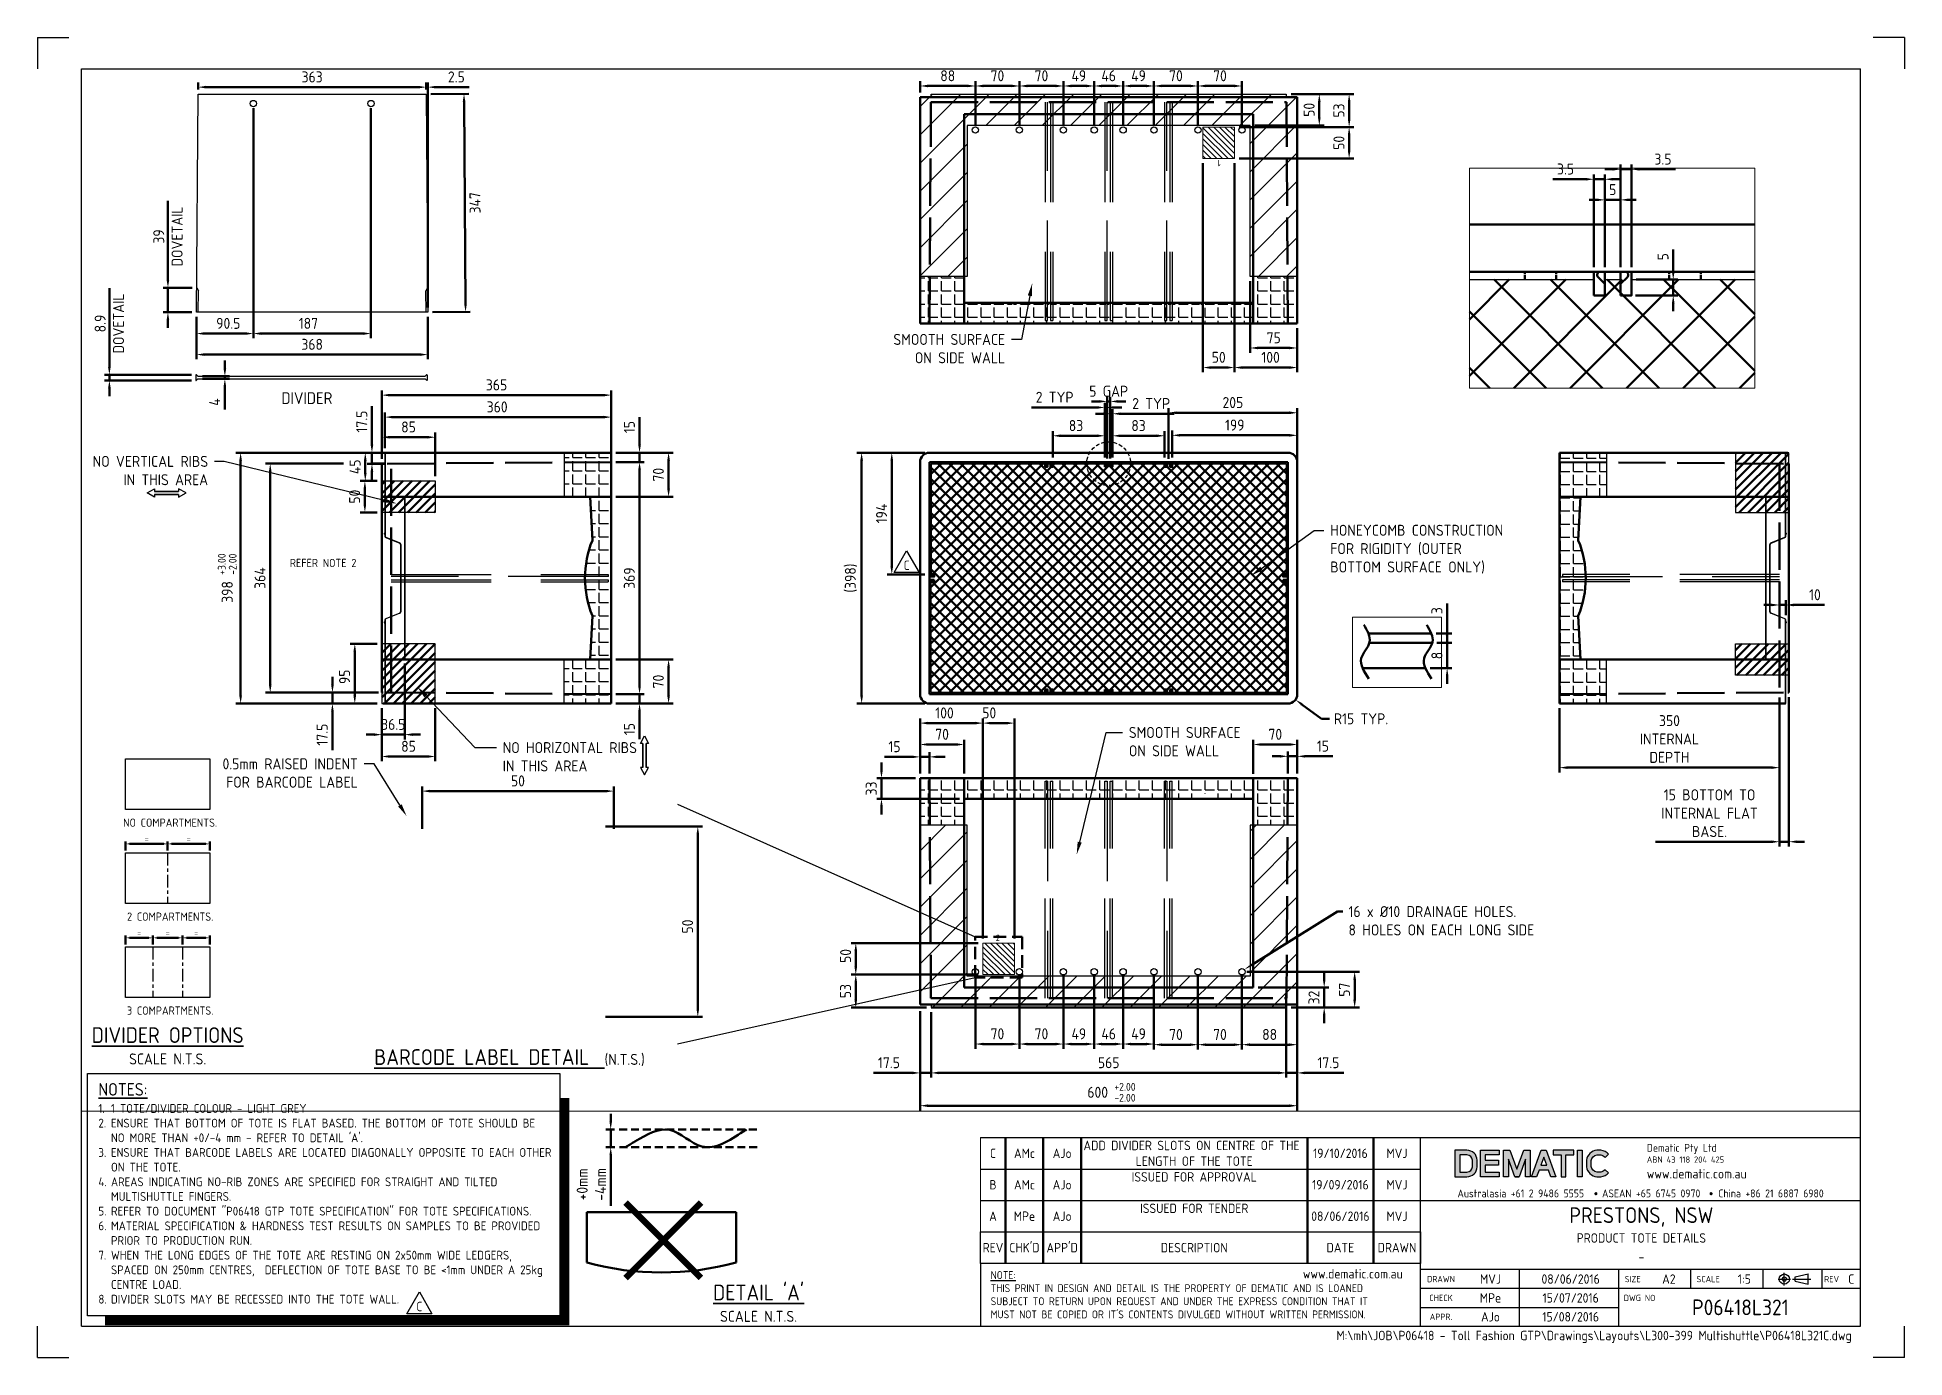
# Paper-space layout 'L321' of a CAD drawing. Header units: millimetres. Extents: x 0 to 594, y 0 to 420.
# The model-space entities are those that its viewports show. They can reach past a viewport. Long polylines and large blocks are cut down to what shows.
import ezdxf
from ezdxf import colors
from ezdxf.entities.mleader import LeaderData, LeaderLine
from ezdxf.enums import TextEntityAlignment as Align
from ezdxf.math import Vec2, Vec3

# ---------------------------------------------------------------- set-up
doc = ezdxf.new("R2010")
doc.units = ezdxf.units.MM
for name, pattern in [('ACANSTGL', [0.11811, 0.07874, -0.03937]), ('AM_ISO02W050', [7.5, 6, -1.5]), ('AM_ISO09W050', [22.5, 12, -1.5, 3, -1.5, 3, -1.5]), ('CENTER', [7, 4, -1, 1, -1]), ('DASHED', [0.75, 0.5, -0.25]), ('HIDDEN', [9.525, 6.35, -3.175])]:
    doc.linetypes.add(name, pattern=pattern)
for name, color, linetype, lineweight in [('AM_BOR', 4, 'Continuous', 25), ('Cont 2.5', 7, 'Continuous', 50), ('Cont 3.5', 40, 'Continuous', 25), ('Cont 5.0', 1, 'Continuous', 25), ('Dims', 7, 'Continuous', 50), ('Hidden', 9, 'AM_ISO02W050', 25), ('Phantom', 8, 'AM_ISO09W050', 25), ('Text', 40, 'Continuous', 35)]:
    doc.layers.add(name, color=color, linetype=linetype, lineweight=lineweight)
doc.layers.add('AM_BOR_NP', color=7, linetype='Continuous', lineweight=30, plot=False)
doc.layers.add('AM_VIEWS', color=1, linetype='Continuous', lineweight=25, plot=False)
doc.styles.add('ACISOTS', font='isocp.shx', dxfattribs={"height": 1})
doc.styles.get("Standard").update_dxf_attribs({"font": 'ISOCP.SHX'})
doc.dimstyles.new('AM_ISO$4', dxfattribs={"dimtxt": 3.5, "dimasz": 2.5, "dimexe": 1.5, "dimexo": 1.5, "dimgap": 1.5, "dimtad": 0, "dimtoh": 1, "dimdsep": 46, "dimtxsty": 'Standard', "dimcen": 0, "dimclrd": 256, "dimclre": 256, "dimclrt": 40, "dimadec": 0, "dimazin": 2, "dimtp": 0.1, "dimtm": 0.1, "dimtfac": 0.71, "dimtofl": 0, "dimtmove": 1, "dimatfit": 0, "dimfxl": 1, "dimlwd": 50, "dimlwe": 50, "dimarcsym": 1})
doc.dimstyles.get("Standard").update_dxf_attribs({"dimtxt": 0.18, "dimasz": 0.18, "dimexe": 0.18, "dimexo": 0.0625, "dimgap": 0.09, "dimtad": 0, "dimtih": 1, "dimtoh": 1, "dimdec": 4, "dimzin": 0, "dimdsep": 46, "dimtxsty": 'Standard', "dimcen": 0.09, "dimadec": 0, "dimazin": 0, "dimtfac": 1, "dimtdec": 4, "dimtofl": 0, "dimtmove": 0, "dimatfit": 3, "dimfxl": 1, "dimtolj": 1, "dimtzin": 0, "dimarcsym": 0})
doc.dimstyles.new('Standard$0', dxfattribs={"dimtxt": 0.18, "dimasz": 0.18, "dimexe": 0.18, "dimexo": 0.0625, "dimgap": 0.09, "dimtad": 0, "dimtih": 1, "dimtoh": 1, "dimdec": 4, "dimzin": 0, "dimdsep": 46, "dimtxsty": 'Standard', "dimcen": 0.09, "dimadec": 0, "dimazin": 0, "dimtfac": 1, "dimtdec": 4, "dimtofl": 0, "dimtmove": 0, "dimatfit": 3, "dimfxl": 1, "dimtolj": 1, "dimtzin": 0, "dimarcsym": 0})

psp = doc.layouts.new('L321')

# ---------------------------------------------------------------- texts
at = {"insert": (77.6326, 307.1121), "char_height": 3.75, "attachment_point": 1}
psp.add_mtext_dynamic_manual_height_columns('{\\C2;DIVIDER}', width=56.294207, gutter_width=12.5, heights=[0], dxfattribs=at)
at = {"layer": 'Text', "attachment_point": 2}
for s, width, insert, char_height in [('{\\H1.4x;REFER NOTE 2}', 72.909511, (90.906, 254.108), 1.875), ('{\\H1.4x;NO COMPARTMENTS.}', 72.909511, (42.2496, 171.4968), 1.875), ('{\\H1.4x;2 COMPARTMENTS.}', 72.909511, (42.2496, 141.6083), 1.875), ('{\\H1.4x;3 COMPARTMENTS.}', 72.909511, (42.2496, 111.7198), 1.875), ('{\\H2x;\\L\\C1;DIVIDER OPTIONS\\l\\C256;\\P\\H0.7x;SCALE N.T.S.}', 72.909511, (41.4526, 105.1056), 2.5), ('{\\H2x;\\L\\C1;BARCODE LABEL DETAIL \\H0.7x;\\l\\C256; (N.T.S.)}', 99.346476, (150.1985, 98.1215), 2.5), ("{\\H2x;\\L\\C1;DETAIL 'A'\\l\\C256;\\P\\H0.7x;SCALE N.T.S.}", 72.909511, (229.4235, 23.227), 2.5)]:
    psp.add_mtext_dynamic_manual_height_columns(s, width=width, gutter_width=12.5, heights=[0], dxfattribs=dict(at, insert=insert, char_height=char_height))
at = {"layer": 'Text', "insert": (19.4224, 52.2642), "char_height": 4, "width": 143.690605, "attachment_point": 4}
psp.add_mtext('{\\L\\C1;NOTES:\\H0.7x;\\l\\C256;\\P\\pi-4,l4,t4;1.^I1 TOTE/DIVIDER COLOUR - LIGHT GREY\\P2.^IENSURE THAT BOTTOM OF TOTE IS FLAT BASED. THE BOTTOM OF TOTE SHOULD BE NO MORE THAN +0/-4 mm - REFER TO DETAIL \'A\'.\\P3.^IENSURE THAT BARCODE LABELS ARE LOCATED DIAGONALLY OPPOSITE TO EACH OTHER ON THE TOTE.\\P4.^IAREAS INDICATING NO-RIB ZONES ARE SPECIFIED FOR STRAIGHT AND TILTED MULTISHUTTLE FINGERS.\\P5.^IREFER TO DOCUMENT "P06418 GTP TOTE SPECIFICATION" FOR TOTE SPECIFICATIONS.\\P6.^IMATERIAL SPECIFICATION & HARDNESS TEST RESULTS ON SAMPLES TO BE PROVIDED PRIOR TO PRODUCTION RUN.\\P7.^IWHEN THE LONG EDGES OF THE TOTE ARE RESTING ON 2x50mm WIDE LEDGERS, SPACED ON 250mm CENTRES,  DEFLECTION OF TOTE BASE TO BE <1mm UNDER A 25kg CENTRE LOAD.\\P8.^IDIVIDER SLOTS MAY BE RECESSED INTO THE TOTE WALL.}', dxfattribs=at)

msp = doc.modelspace()

# ---------------------------------------------------------------- texts
at = {"layer": 'AM_BOR', "insert": (716.03, 1427.44), "char_height": 10, "attachment_point": 1, "rotation": 180}
msp.add_mtext_dynamic_manual_height_columns('1', width=10.6474, gutter_width=12.5, heights=[0], dxfattribs=at)
at = {"layer": 'AM_BOR', "insert": (358.58, 205.18), "char_height": 10, "attachment_point": 1}
msp.add_mtext_dynamic_manual_height_columns('2', width=10.6474, gutter_width=12.5, heights=[0], dxfattribs=at)

# ---------------------------------------------------------------- blocks, each defined once
blk = doc.blocks.new('*D1')
at = {"lineweight": 50, "transparency": 16777216}
for p, q in [((282.3, 287.88), (260.71, 287.88)), ((262.21, 285.38), (262.21, 210.58)), ((282.3, 208.08), (260.71, 208.08))]:
    blk.add_line(p, q, dxfattribs=at)
at = {"transparency": 16777216}
for points in [[(261.79, 285.38), (262.63, 285.38), (262.21, 287.88)], [(261.79, 210.58), (262.63, 210.58), (262.21, 208.08)]]:
    blk.add_solid(points, dxfattribs=at)
at = {"layer": 'Defpoints', "color": 0, "transparency": 16777216}
for p in [(283.8, 287.88), (262.21, 208.08), (283.8, 208.08)]:
    blk.add_point(p, dxfattribs=at)
at = {"color": 40, "transparency": 16777216, "insert": (258.79, 247.98), "char_height": 3.5, "attachment_point": 5, "rotation": 90}
blk.add_mtext('\\A1;(398)', dxfattribs=at)
blk = doc.blocks.new('*D2')
at = {"lineweight": 50, "transparency": 16777216}
for p, q in [((400.8, 115.83), (400.8, 78.65)), ((280.8, 110.25), (280.8, 78.65)), ((283.3, 80.15), (398.3, 80.15))]:
    blk.add_line(p, q, dxfattribs=at)
at = {"transparency": 16777216}
for points in [[(283.3, 80.56), (283.3, 79.73), (280.8, 80.15)], [(398.3, 80.56), (398.3, 79.73), (400.8, 80.15)]]:
    blk.add_solid(points, dxfattribs=at)
at = {"layer": 'Defpoints', "color": 0, "transparency": 16777216}
for p in [(400.8, 117.33), (280.8, 111.75), (400.8, 80.15)]:
    blk.add_point(p, dxfattribs=at)
at = {"color": 40, "transparency": 16777216, "insert": (341.68, 84.42), "char_height": 3.5, "attachment_point": 5}
blk.add_mtext('\\A1;600 {}{\\H0.71x;\\C7;\\S+2.00^ -2.00;}', dxfattribs=at)
blk = doc.blocks.new('*D3')
at = {"lineweight": 50, "transparency": 16777216}
for p, q in [((397.3, 115.69), (397.3, 89.08)), ((284.3, 102.49), (284.3, 89.08)), ((394.8, 90.58), (286.8, 90.58))]:
    blk.add_line(p, q, dxfattribs=at)
at = {"transparency": 16777216}
for points in [[(286.8, 91), (286.8, 90.16), (284.3, 90.58)], [(394.8, 91), (394.8, 90.16), (397.3, 90.58)]]:
    blk.add_solid(points, dxfattribs=at)
at = {"layer": 'Defpoints', "color": 0, "transparency": 16777216}
for p in [(397.3, 117.19), (284.3, 103.99), (284.3, 90.58)]:
    blk.add_point(p, dxfattribs=at)
at = {"color": 40, "transparency": 16777216, "insert": (340.8, 93.83), "char_height": 3.5, "attachment_point": 5}
blk.add_mtext('565', dxfattribs=at)
blk = doc.blocks.new('*D4')
at = {"lineweight": 50, "transparency": 16777216}
for p, q in [((141.47, 287.88), (63.16, 287.88)), ((64.66, 285.38), (64.66, 210.58)), ((108.07, 208.08), (63.16, 208.08))]:
    blk.add_line(p, q, dxfattribs=at)
at = {"transparency": 16777216}
for points in [[(64.25, 285.38), (65.08, 285.38), (64.66, 287.88)], [(64.25, 210.58), (65.08, 210.58), (64.66, 208.08)]]:
    blk.add_solid(points, dxfattribs=at)
at = {"layer": 'Defpoints', "color": 0, "transparency": 16777216}
for p in [(142.97, 287.88), (64.66, 208.08), (109.57, 208.08)]:
    blk.add_point(p, dxfattribs=at)
at = {"color": 40, "transparency": 16777216, "insert": (60.4, 247.98), "char_height": 3.5, "attachment_point": 5, "rotation": 90}
blk.add_mtext('\\A1;398 {\\C7;{}{\\H0.71x;\\C7;\\S+3.00^ -2.00;}{{}}}', dxfattribs=at)
blk = doc.blocks.new('*D5')
at = {"lineweight": 50, "transparency": 16777216}
for p, q in [((184.07, 287.88), (202.3, 287.88)), ((200.8, 285.38), (200.8, 276.38)), ((184.07, 273.88), (202.3, 273.88))]:
    blk.add_line(p, q, dxfattribs=at)
at = {"transparency": 16777216}
for points in [[(200.38, 285.38), (201.22, 285.38), (200.8, 287.88)], [(200.38, 276.38), (201.22, 276.38), (200.8, 273.88)]]:
    blk.add_solid(points, dxfattribs=at)
at = {"layer": 'Defpoints', "color": 0, "transparency": 16777216}
for p in [(182.57, 287.88), (182.57, 273.88), (200.8, 273.88)]:
    blk.add_point(p, dxfattribs=at)
at = {"color": 40, "transparency": 16777216, "insert": (197.55, 280.88), "char_height": 3.5, "attachment_point": 5, "rotation": 90}
blk.add_mtext('70', dxfattribs=at)
blk = doc.blocks.new('*D6')
at = {"lineweight": 50, "transparency": 16777216}
for p, q in [((184.07, 222.08), (202.3, 222.08)), ((200.8, 219.58), (200.8, 210.58)), ((184.07, 208.08), (202.3, 208.08))]:
    blk.add_line(p, q, dxfattribs=at)
at = {"transparency": 16777216}
for points in [[(200.38, 219.58), (201.22, 219.58), (200.8, 222.08)], [(200.38, 210.58), (201.22, 210.58), (200.8, 208.08)]]:
    blk.add_solid(points, dxfattribs=at)
at = {"layer": 'Defpoints', "color": 0, "transparency": 16777216}
for p in [(182.57, 222.08), (182.57, 208.08), (200.8, 208.08)]:
    blk.add_point(p, dxfattribs=at)
at = {"color": 40, "transparency": 16777216, "insert": (197.55, 215.08), "char_height": 3.5, "attachment_point": 5, "rotation": 90}
blk.add_mtext('70', dxfattribs=at)
blk = doc.blocks.new('*D7')
at = {"lineweight": 50, "transparency": 16777216}
for p, q in [((97.44, 284.39), (72.58, 284.39)), ((74.08, 281.89), (74.08, 214.08)), ((110.67, 284.39), (106.19, 284.39)), ((99.1, 211.58), (72.58, 211.58)), ((108.07, 211.58), (102.85, 211.58))]:
    blk.add_line(p, q, dxfattribs=at)
at = {"transparency": 16777216}
for points in [[(73.66, 281.89), (74.5, 281.89), (74.08, 284.39)], [(73.66, 214.08), (74.5, 214.08), (74.08, 211.58)]]:
    blk.add_solid(points, dxfattribs=at)
at = {"layer": 'Defpoints', "color": 0, "transparency": 16777216}
for p in [(112.17, 284.39), (74.08, 211.58), (109.57, 211.58)]:
    blk.add_point(p, dxfattribs=at)
at = {"color": 40, "transparency": 16777216, "insert": (70.83, 247.98), "char_height": 3.5, "attachment_point": 5, "rotation": 90}
blk.add_mtext('364', dxfattribs=at)
blk = doc.blocks.new('*D8')
at = {"layer": 'Defpoints', "color": 0, "transparency": 16777216}
for p in [(397.3, 116.93), (400.8, 117.33), (400.8, 90.58)]:
    blk.add_point(p, dxfattribs=at)
at = {"layer": 'Dims', "lineweight": 50, "transparency": 16777216}
for p, q in [((397.3, 115.43), (397.3, 89.08)), ((400.8, 115.83), (400.8, 89.08)), ((394.8, 90.58), (392.3, 90.58)), ((397.3, 90.58), (400.8, 90.58)), ((403.3, 90.58), (415.59, 90.58))]:
    blk.add_line(p, q, dxfattribs=at)
at = {"layer": 'Dims', "transparency": 16777216}
for points in [[(394.8, 91), (394.8, 90.16), (397.3, 90.58)], [(403.3, 91), (403.3, 90.16), (400.8, 90.58)]]:
    blk.add_solid(points, dxfattribs=at)
at = {"layer": 'Dims', "color": 40, "lineweight": 50, "transparency": 16777216, "insert": (410.69, 93.83), "char_height": 3.5, "attachment_point": 5}
blk.add_mtext('17.5', dxfattribs=at)
blk = doc.blocks.new('A2')
at = {"layer": 'AM_BOR'}
for p, q in [((14, 10), (14, 410)), ((14, 410), (580, 410)), ((580, 10), (580, 410)), ((14, 10), (580, 10))]:
    blk.add_line(p, q, dxfattribs=at)
at = {"layer": 'AM_BOR_NP'}
for p, q in [((0, 420), (0, 410)), ((0, 420), (10, 420)), ((594, 420), (584, 420)), ((594, 420), (594, 410)), ((0, 0), (0, 10)), ((594, 0), (594, 10)), ((0, 0), (10, 0)), ((594, 0), (584, 0))]:
    blk.add_line(p, q, dxfattribs=at)
blk = doc.blocks.new('ISO_DEMATIC')
at = {"layer": 'AM_BOR'}
h = blk.add_hatch(color=7, dxfattribs=at)
edge = h.paths.add_edge_path()
edge.add_arc((-125.24, 52.71), 3.26, 1.47376, 90)
edge.add_line((-125.24, 55.97), (-129.05, 55.97))
edge.add_line((-129.05, 55.97), (-129.05, 47.55))
edge.add_line((-129.05, 47.55), (-125.24, 47.55))
edge.add_arc((-125.24, 50.81), 3.26, 270, 358.52624)
edge.add_line((-121.98, 50.72), (-121.98, 52.8))
edge = h.paths.add_edge_path(flags=16)
edge.add_arc((-125.24, 52.71), 1.76, 2.00689, 90)
edge.add_line((-125.24, 54.47), (-127.55, 54.47))
edge.add_line((-127.55, 54.47), (-127.55, 49.05))
edge.add_line((-127.55, 49.05), (-125.24, 49.05))
edge.add_arc((-125.24, 50.81), 1.76, 270, 357.99311)
edge.add_line((-123.48, 50.74), (-123.48, 52.77))
h.paths.add_polyline_path([(-115.23, 51.27), (-119.43, 51.27), (-119.43, 49.05), (-114.94, 49.05), (-114.94, 47.55), (-120.93, 47.55), (-120.93, 55.97), (-114.94, 55.97), (-114.94, 54.47), (-119.43, 54.47), (-119.43, 52.77), (-115.23, 52.77)])
h.paths.add_polyline_path([(-106.6, 53.1), (-108.66, 47.55), (-110, 47.55), (-112.06, 53.1), (-112.06, 47.55), (-113.56, 47.55), (-113.56, 55.97), (-111.57, 55.97), (-109.33, 49.97), (-107.09, 55.97), (-105.1, 55.97), (-105.1, 47.55), (-106.6, 47.55)])
h.paths.add_polyline_path([(-99.32, 49.69), (-102.28, 49.69), (-103.06, 47.55), (-104.66, 47.55), (-101.58, 55.97), (-100.02, 55.97), (-96.95, 47.55), (-98.54, 47.55)])
h.paths.add_polyline_path([(-99.87, 51.19), (-100.8, 53.74), (-101.73, 51.19)], flags=16)
h.paths.add_polyline_path([(-91.2, 55.97), (-97.78, 55.97), (-97.78, 54.47), (-95.24, 54.47), (-95.24, 47.55), (-93.74, 47.55), (-93.74, 54.47), (-91.2, 54.47)])
h.paths.add_polyline_path([(-90.06, 47.55), (-90.06, 55.97), (-88.56, 55.97), (-88.56, 47.55)])
edge = h.paths.add_edge_path()
edge.add_arc((-83.56, 51.25), 3.72, 189.00253, 264.31377)
edge.add_line((-83.93, 47.55), (-82.6, 47.55))
edge.add_arc((-82.97, 51.25), 3.72, 275.68623, 319.10709)
edge.add_line((-80.16, 48.82), (-81.29, 49.8))
edge.add_arc((-82.97, 51.25), 2.22, 277.36241, 319.10709, ccw=False)
edge.add_line((-82.68, 49.05), (-83.84, 49.05))
edge.add_arc((-83.56, 51.25), 2.22, 191.66117, 262.63759, ccw=False)
edge.add_line((-85.73, 50.8), (-85.73, 51.54))
edge.add_line((-85.73, 51.54), (-85.73, 52.71))
edge.add_arc((-83.56, 52.27), 2.22, 97.36241, 168.33883, ccw=False)
edge.add_line((-83.84, 54.47), (-82.68, 54.47))
edge.add_arc((-82.97, 52.27), 2.22, 40.89291, 82.63759, ccw=False)
edge.add_line((-81.29, 53.72), (-80.16, 54.7))
edge.add_arc((-82.97, 52.27), 3.72, 40.89291, 84.31377)
edge.add_line((-82.6, 55.97), (-83.93, 55.97))
edge.add_arc((-83.56, 52.27), 3.72, 95.68623, 170.99747)
edge.add_line((-87.23, 52.85), (-87.23, 51.54))
edge.add_line((-87.23, 51.54), (-87.23, 50.67))
for p, q in [((-140, 20), (-140, 60)), ((-140, 60), (0, 60)), ((-140, 40), (0, 40)), ((-140, 20), (-280, 20)), ((-280, 20), (-280, 0)), ((-140, 0), (-140, 20)), ((0, 18), (-140, 18)), ((-108.5, 0), (-108.5, 18)), ((-54, 12), (-54, 18)), ((-31, 12), (-31, 18)), ((0, 12), (-140, 12)), ((-140, 6), (-77, 6))]:
    blk.add_line(p, q, dxfattribs=at)
at = {"layer": 'AM_BOR', "color": 7}
for p, q in [((-110, 47.55), (-108.66, 47.55)), ((-110, 47.55), (-108.66, 47.55)), ((-26.28, 15), (-22.28, 15)), ((-24.28, 13), (-24.28, 17)), ((-21.65, 15), (-15.83, 15)), ((-20.78, 15.68), (-16.7, 16.62)), ((-20.78, 14.32), (-20.78, 15.68)), ((-20.78, 14.32), (-16.7, 13.38)), ((-16.7, 13.38), (-16.7, 16.62))]:
    blk.add_line(p, q, dxfattribs=at)
for points in [[(-121.98, 52.8, 0.4067), (-125.24, 55.97), (-129.05, 55.97), (-129.05, 47.55), (-125.24, 47.55, 0.4067), (-121.98, 50.72)], [(-123.48, 52.77, 0.403991), (-125.24, 54.47), (-127.55, 54.47), (-127.55, 49.05), (-125.24, 49.05, 0.403991), (-123.48, 50.74)], [(-87.23, 50.67, 0.340969), (-83.93, 47.55), (-82.6, 47.55, 0.191759), (-80.16, 48.82), (-81.29, 49.8, -0.184187), (-82.68, 49.05), (-83.84, 49.05, -0.319989), (-85.73, 50.8), (-85.73, 51.54), (-85.73, 52.71, -0.319989), (-83.84, 54.47), (-82.68, 54.47, -0.184187), (-81.29, 53.72), (-80.16, 54.7, 0.191759), (-82.6, 55.97), (-83.93, 55.97, 0.340969), (-87.23, 52.85), (-87.23, 51.54)]]:
    blk.add_lwpolyline(points, format="xyb", close=True, dxfattribs=at)
for points in [[(-115.23, 51.27), (-119.43, 51.27), (-119.43, 49.05), (-114.94, 49.05), (-114.94, 47.55), (-120.93, 47.55), (-120.93, 55.97), (-114.94, 55.97), (-114.94, 54.47), (-119.43, 54.47), (-119.43, 52.77), (-115.23, 52.77)], [(-106.6, 53.1), (-108.66, 47.55), (-110, 47.55), (-112.06, 53.1), (-112.06, 47.55), (-113.56, 47.55), (-113.56, 55.97), (-111.57, 55.97), (-109.33, 49.97), (-107.09, 55.97), (-105.1, 55.97), (-105.1, 47.55), (-106.6, 47.55)], [(-99.32, 49.69), (-102.28, 49.69), (-103.06, 47.55), (-104.66, 47.55), (-101.58, 55.97), (-100.02, 55.97), (-96.95, 47.55), (-98.54, 47.55)], [(-99.87, 51.19), (-100.8, 53.74), (-101.73, 51.19)], [(-91.2, 55.97), (-97.78, 55.97), (-97.78, 54.47), (-95.24, 54.47), (-95.24, 47.55), (-93.74, 47.55), (-93.74, 54.47), (-91.2, 54.47)], [(-90.06, 47.55), (-90.06, 55.97), (-88.56, 55.97), (-88.56, 47.55)]]:
    blk.add_lwpolyline(points, close=True, dxfattribs=at)
at = {"layer": 'AM_BOR', "color": 7, "const_width": 0.5}
for points in [[(-84.46, 42.16, 1), (-83.96, 42.16, 1)], [(-47.83, 42.16, 1), (-47.33, 42.16, 1)]]:
    blk.add_lwpolyline(points, format="xyb", close=True, dxfattribs=at)
at = {"layer": 'AM_BOR'}
for points in [[(-77, 18), (-77, 0)], [(-12.33, 18), (-12.33, 12)]]:
    blk.add_lwpolyline(points, dxfattribs=at)
at = {"layer": 'AM_BOR', "color": 7}
for radius in [1.62, 0.684]:
    blk.add_circle((-24.28, 15), radius, dxfattribs=at)
at = {"layer": 'AM_BOR', "color": 7, "lineweight": 50}
for s, p in [('DRAWN', (-133.5, 15)), ('SIZE', (-72.5, 15)), ('SCALE', (-48.5, 15)), ('REV', (-9.23, 15)), ('CHECK', (-133.5, 9)), ('DWG NO', (-70.33, 9)), ('APPR.', (-133.5, 3))]:
    blk.add_text(s, height=2, dxfattribs=at).set_placement(p, align=Align.MIDDLE_CENTER)
at = {"layer": 'AM_BOR', "color": 7}
for s, insert, char_height, width, attachment_point in [('ABN 43 118 204 425', (-68.03, 54), 2, 63.1248, 1), ('Dematic Pty Ltd', (-68.03, 58), 2.5, 63.1248, 1), ('www.dematic.com.au', (-68.03, 50), 3, 63.1248, 1), ('Australasia +61 2 9486 5555    ASEAN +65 6745 0970    China +86 21 6887 6980', (-70, 42.25), 2.5, 123.8535, 5), ('www.dematic.com.au', (-177.44, 18.18), 3, 63.1248, 1), ("{\\LNOTE:\\P}THIS PRINT IN DESIGN AND DETAIL IS THE PROPERTY OF DEMATIC AND IS LOANED SUBJECT TO RETURN UPON REQUEST AND UNDER THE EXPRESS CONDITION THAT IT MUST NOT BE COPIED OR IT'S CONTENTS DIVULGED WITHOUT WRITTEN PERMISSION.                                              ", (-276.75, 17.52), 2.5, 124.4654, 1)]:
    blk.add_mtext(s, dxfattribs=dict(at, insert=insert, char_height=char_height, width=width, attachment_point=attachment_point))
at = {"layer": 'AM_BOR', "color": 7, "lineweight": 50}
for tag, height, p in [('GEN-TITLE-DES1', 5, (-69.75, 35.32)), ('GEN-TITLE-DES2', 3, (-69.75, 28.07)), ('GEN-TITLE-DES3', 3, (-69.75, 22.07)), ('GEN-TITLE-NAME', 3, (-117.75, 15)), ('GEN-TITLE-DAT', 3, (-92.25, 15)), ('GEN-TITLE-SIZ', 3, (-61, 15)), ('GEN-TITLE-SCA', 3, (-37, 15)), ('GEN-TITLE-REV', 3, (-3, 15)), ('GEN-TITLE-CHKM', 3, (-117.75, 9)), ('GEN-TITLE-CHKD', 3, (-92.25, 9)), ('GEN-TITLE-NR', 5, (-38.25, 6)), ('GEN-TITLE-APPM', 3, (-117.75, 3)), ('GEN-TITLE-APPD', 3, (-92.25, 3))]:
    blk.add_attdef(tag, text='', height=height, dxfattribs=at).set_placement(p, align=Align.MIDDLE_CENTER)
at = {"layer": 'AM_BOR', "color": 7, "lineweight": 50, "style": 'ACISOTS'}
blk.add_attdef('GEN-TITLE-DWG', text='', height=3, dxfattribs=at).set_placement((-2.83, -4.45), align=Align.RIGHT)
blk = doc.blocks.new('*D13')
at = {"layer": 'Defpoints', "color": 0, "transparency": 16777216}
for p in [(182.57, 287.88), (191.57, 287.88), (182.57, 284.88)]:
    blk.add_point(p, dxfattribs=at)
at = {"layer": 'Dims', "lineweight": 50, "transparency": 16777216}
for p, q in [((191.57, 290.38), (191.57, 299.17)), ((184.07, 287.88), (193.07, 287.88)), ((191.57, 284.88), (191.57, 287.88)), ((184.07, 284.88), (193.07, 284.88)), ((191.57, 282.38), (191.57, 279.88))]:
    blk.add_line(p, q, dxfattribs=at)
at = {"layer": 'Dims', "transparency": 16777216}
for points in [[(191.15, 290.38), (191.98, 290.38), (191.57, 287.88)], [(191.15, 282.38), (191.98, 282.38), (191.57, 284.88)]]:
    blk.add_solid(points, dxfattribs=at)
at = {"layer": 'Dims', "color": 40, "lineweight": 50, "transparency": 16777216, "insert": (188.32, 296.02), "char_height": 3.5, "attachment_point": 5, "rotation": 90}
blk.add_mtext('15', dxfattribs=at)
blk = doc.blocks.new('*D14')
at = {"layer": 'Defpoints', "color": 0, "transparency": 16777216}
for p in [(110.57, 299.19), (110.57, 287.78), (182.57, 287.88)]:
    blk.add_point(p, dxfattribs=at)
at = {"layer": 'Dims', "lineweight": 50, "transparency": 16777216}
for p, q in [((110.57, 289.28), (110.57, 300.69)), ((180.07, 299.19), (113.07, 299.19)), ((182.57, 289.38), (182.57, 300.69))]:
    blk.add_line(p, q, dxfattribs=at)
at = {"layer": 'Dims', "transparency": 16777216}
for points in [[(113.07, 299.61), (113.07, 298.78), (110.57, 299.19)], [(180.07, 299.61), (180.07, 298.78), (182.57, 299.19)]]:
    blk.add_solid(points, dxfattribs=at)
at = {"layer": 'Dims', "color": 40, "lineweight": 50, "transparency": 16777216, "insert": (146.27, 302.44), "char_height": 3.5, "attachment_point": 5}
blk.add_mtext('360', dxfattribs=at)
blk = doc.blocks.new('*D15')
at = {"layer": 'Defpoints', "color": 0, "transparency": 16777216}
for p in [(386.8, 117.75), (397.3, 111.35), (409.35, 111.35)]:
    blk.add_point(p, dxfattribs=at)
at = {"layer": 'Dims', "lineweight": 50, "transparency": 16777216}
for p, q in [((409.35, 120.25), (409.35, 122.75)), ((388.3, 117.75), (410.85, 117.75)), ((409.35, 117.75), (409.35, 111.35)), ((398.8, 111.35), (410.85, 111.35)), ((409.35, 108.85), (409.35, 106.35))]:
    blk.add_line(p, q, dxfattribs=at)
at = {"layer": 'Dims', "transparency": 16777216}
for points in [[(408.94, 120.25), (409.77, 120.25), (409.35, 117.75)], [(408.94, 108.85), (409.77, 108.85), (409.35, 111.35)]]:
    blk.add_solid(points, dxfattribs=at)
at = {"layer": 'Dims', "color": 40, "lineweight": 50, "transparency": 16777216, "insert": (406.1, 114.55), "char_height": 3.5, "attachment_point": 5, "rotation": 90}
blk.add_mtext('32', dxfattribs=at)
blk = doc.blocks.new('*D16')
at = {"layer": 'Defpoints', "color": 0, "transparency": 16777216}
for p in [(385.8, 343.95), (400.8, 328.95), (400.8, 321.19)]:
    blk.add_point(p, dxfattribs=at)
at = {"layer": 'Dims', "lineweight": 50, "transparency": 16777216}
for p, q in [((385.8, 342.45), (385.8, 319.69)), ((400.8, 327.45), (400.8, 319.69)), ((388.3, 321.19), (398.3, 321.19))]:
    blk.add_line(p, q, dxfattribs=at)
at = {"layer": 'Dims', "transparency": 16777216}
for points in [[(388.3, 321.6), (388.3, 320.77), (385.8, 321.19)], [(398.3, 321.6), (398.3, 320.77), (400.8, 321.19)]]:
    blk.add_solid(points, dxfattribs=at)
at = {"layer": 'Dims', "color": 40, "lineweight": 50, "transparency": 16777216, "insert": (393.3, 324.44), "char_height": 3.5, "attachment_point": 5}
blk.add_mtext('75', dxfattribs=at)
blk = doc.blocks.new('*D17')
at = {"layer": 'Defpoints', "color": 0, "transparency": 16777216}
for p in [(109.57, 227.08), (100.98, 208.08), (109.57, 208.08)]:
    blk.add_point(p, dxfattribs=at)
at = {"layer": 'Dims', "lineweight": 50, "transparency": 16777216}
for p, q in [((108.07, 227.08), (99.48, 227.08)), ((100.98, 224.58), (100.98, 210.58)), ((108.07, 208.08), (99.48, 208.08))]:
    blk.add_line(p, q, dxfattribs=at)
at = {"layer": 'Dims', "transparency": 16777216}
for points in [[(100.56, 224.58), (101.39, 224.58), (100.98, 227.08)], [(100.56, 210.58), (101.39, 210.58), (100.98, 208.08)]]:
    blk.add_solid(points, dxfattribs=at)
at = {"layer": 'Dims', "color": 40, "lineweight": 50, "transparency": 16777216, "insert": (97.73, 216.58), "char_height": 3.5, "attachment_point": 5, "rotation": 90}
blk.add_mtext('95', dxfattribs=at)
blk = doc.blocks.new('*D18')
at = {"layer": 'Defpoints', "color": 0, "transparency": 16777216}
for p in [(109.57, 278.88), (104.19, 268.88), (109.57, 268.88)]:
    blk.add_point(p, dxfattribs=at)
at = {"layer": 'Dims', "lineweight": 50, "transparency": 16777216}
for p, q in [((108.07, 278.88), (102.69, 278.88)), ((104.19, 276.38), (104.19, 271.38)), ((108.07, 268.88), (102.69, 268.88))]:
    blk.add_line(p, q, dxfattribs=at)
at = {"layer": 'Dims', "transparency": 16777216}
for points in [[(103.77, 276.38), (104.61, 276.38), (104.19, 278.88)], [(103.77, 271.38), (104.61, 271.38), (104.19, 268.88)]]:
    blk.add_solid(points, dxfattribs=at)
at = {"layer": 'Dims', "color": 40, "lineweight": 50, "transparency": 16777216, "insert": (100.94, 273.88), "char_height": 3.5, "attachment_point": 5, "rotation": 90}
blk.add_mtext('50', dxfattribs=at)
blk = doc.blocks.new('*D19')
at = {"layer": 'Defpoints', "color": 0, "transparency": 16777216}
for p in [(109.57, 208.08), (126.57, 208.08), (126.57, 191.23)]:
    blk.add_point(p, dxfattribs=at)
at = {"layer": 'Dims', "lineweight": 50, "transparency": 16777216}
for p, q in [((109.57, 206.58), (109.57, 189.73)), ((126.57, 206.58), (126.57, 189.73)), ((112.07, 191.23), (124.07, 191.23))]:
    blk.add_line(p, q, dxfattribs=at)
at = {"layer": 'Dims', "transparency": 16777216}
for points in [[(112.07, 191.65), (112.07, 190.82), (109.57, 191.23)], [(124.07, 191.65), (124.07, 190.82), (126.57, 191.23)]]:
    blk.add_solid(points, dxfattribs=at)
at = {"layer": 'Dims', "color": 40, "lineweight": 50, "transparency": 16777216, "insert": (118.07, 194.48), "char_height": 3.5, "attachment_point": 5}
blk.add_mtext('85', dxfattribs=at)
blk = doc.blocks.new('*D20')
at = {"layer": 'Defpoints', "color": 0, "transparency": 16777216}
for p in [(109.97, 287.88), (109.57, 278.88)]:
    blk.add_point(p, dxfattribs=at)
at = {"layer": 'Dims', "lineweight": 50, "transparency": 16777216}
for p, q in [((108.47, 287.88), (102.82, 287.88)), ((104.32, 285.38), (104.32, 281.38)), ((108.07, 278.88), (102.82, 278.88))]:
    blk.add_line(p, q, dxfattribs=at)
at = {"layer": 'Dims', "transparency": 16777216}
for points in [[(103.9, 285.38), (104.74, 285.38), (104.32, 287.88)], [(103.9, 281.38), (104.74, 281.38), (104.32, 278.88)]]:
    blk.add_solid(points, dxfattribs=at)
at = {"layer": 'Dims', "color": 40, "lineweight": 50, "transparency": 16777216, "insert": (101.07, 283.38), "char_height": 3.5, "attachment_point": 5, "rotation": 90, "bg_fill": 3, "box_fill_scale": 1.1, "bg_fill_color": 256, "bg_fill_true_color": 13158600, "bg_fill_transparency": 0}
blk.add_mtext('45', dxfattribs=at)
at = {"layer": 'Defpoints', "color": 0, "transparency": 16777216}
blk.add_point((104.32, 278.88), dxfattribs=at)
blk = doc.blocks.new('ARROW')
at = {"layer": 'Cont 3.5'}
for points in [[(0, 0), (24, 13), (24, 5), (100, 5)], [(100, -5), (24, -5), (24, -13), (0, 0)], [(124, 0), (100, 13), (100, 5), (24, 5)], [(24, -5), (100, -5), (100, -13), (124, 0)]]:
    blk.add_lwpolyline(points, dxfattribs=at)
blk = doc.blocks.new('*D22')
at = {"layer": 'Defpoints', "color": 0, "transparency": 16777216}
for p in [(397.8, 211.08), (400.22, 209.3)]:
    blk.add_point(p, dxfattribs=at)
at = {"layer": 'Dims', "lineweight": 50, "transparency": 16777216}
for p, q in [((408.5, 203.23), (402.23, 207.82)), ((411, 203.23), (408.5, 203.23))]:
    blk.add_line(p, q, dxfattribs=at)
at = {"layer": 'Dims', "transparency": 16777216}
blk.add_solid([(402.48, 208.16), (401.99, 207.49), (400.22, 209.3)], dxfattribs=at)
at = {"layer": 'Dims', "color": 40, "lineweight": 50, "transparency": 16777216, "insert": (421.07, 203.23), "char_height": 3.5, "attachment_point": 5}
blk.add_mtext('R15 TYP.', dxfattribs=at)
blk = doc.blocks.new('*D24')
at = {"layer": 'Defpoints', "color": 0, "transparency": 16777216}
for p in [(370.8, 381.45), (380.8, 381.45), (380.8, 314.96)]:
    blk.add_point(p, dxfattribs=at)
at = {"layer": 'Dims', "lineweight": 50, "transparency": 16777216}
for p, q in [((370.8, 379.95), (370.8, 313.46)), ((380.8, 379.95), (380.8, 313.46)), ((373.3, 314.96), (378.3, 314.96))]:
    blk.add_line(p, q, dxfattribs=at)
at = {"layer": 'Dims', "transparency": 16777216}
for points in [[(373.3, 315.38), (373.3, 314.54), (370.8, 314.96)], [(378.3, 315.38), (378.3, 314.54), (380.8, 314.96)]]:
    blk.add_solid(points, dxfattribs=at)
at = {"layer": 'Dims', "color": 40, "lineweight": 50, "transparency": 16777216, "insert": (375.8, 318.21), "char_height": 3.5, "attachment_point": 5}
blk.add_mtext('50', dxfattribs=at)
blk = doc.blocks.new('*D25')
at = {"layer": 'Defpoints', "color": 0, "transparency": 16777216}
for p in [(380.8, 381.45), (400.8, 328.95), (400.8, 314.96)]:
    blk.add_point(p, dxfattribs=at)
at = {"layer": 'Dims', "lineweight": 50, "transparency": 16777216}
for p, q in [((380.8, 379.95), (380.8, 313.46)), ((400.8, 327.45), (400.8, 313.46)), ((383.3, 314.96), (398.3, 314.96))]:
    blk.add_line(p, q, dxfattribs=at)
at = {"layer": 'Dims', "transparency": 16777216}
for points in [[(383.3, 315.38), (383.3, 314.54), (380.8, 314.96)], [(398.3, 315.38), (398.3, 314.54), (400.8, 314.96)]]:
    blk.add_solid(points, dxfattribs=at)
at = {"layer": 'Dims', "color": 40, "lineweight": 50, "transparency": 16777216, "insert": (392.3, 318.21), "char_height": 3.5, "attachment_point": 5}
blk.add_mtext('100', dxfattribs=at)
blk = doc.blocks.new('*D26')
at = {"layer": 'Defpoints', "color": 0, "transparency": 16777216}
for p in [(183.36, 180.22), (122.4, 166.72), (183.36, 166.72)]:
    blk.add_point(p, dxfattribs=at)
at = {"layer": 'Dims', "lineweight": 50, "transparency": 16777216}
for p, q in [((122.4, 168.22), (122.4, 181.72)), ((124.9, 180.22), (180.86, 180.22)), ((183.36, 168.22), (183.36, 181.72))]:
    blk.add_line(p, q, dxfattribs=at)
at = {"layer": 'Dims', "transparency": 16777216}
for points in [[(124.9, 180.64), (124.9, 179.81), (122.4, 180.22)], [(180.86, 180.64), (180.86, 179.81), (183.36, 180.22)]]:
    blk.add_solid(points, dxfattribs=at)
at = {"layer": 'Dims', "color": 40, "lineweight": 50, "transparency": 16777216, "insert": (152.88, 183.47), "char_height": 3.5, "attachment_point": 5}
blk.add_mtext('50', dxfattribs=at)
blk = doc.blocks.new('*D27')
at = {"layer": 'Defpoints', "color": 0, "transparency": 16777216}
for p in [(179.22, 168.99), (179.22, 108.42), (210.1, 108.42)]:
    blk.add_point(p, dxfattribs=at)
at = {"layer": 'Dims', "lineweight": 50, "transparency": 16777216}
for p, q in [((180.72, 168.99), (211.6, 168.99)), ((210.1, 166.49), (210.1, 110.92)), ((180.72, 108.42), (211.6, 108.42))]:
    blk.add_line(p, q, dxfattribs=at)
at = {"layer": 'Dims', "transparency": 16777216}
for points in [[(209.68, 166.49), (210.51, 166.49), (210.1, 168.99)], [(209.68, 110.92), (210.51, 110.92), (210.1, 108.42)]]:
    blk.add_solid(points, dxfattribs=at)
at = {"layer": 'Dims', "color": 40, "lineweight": 50, "transparency": 16777216, "insert": (206.85, 137.16), "char_height": 3.5, "attachment_point": 5, "rotation": 90}
blk.add_mtext('50', dxfattribs=at)
blk = doc.blocks.new('*D28')
at = {"layer": 'Defpoints', "color": 0, "transparency": 16777216}
for p in [(93.87, 208.08), (109.57, 208.08), (109.97, 211.58)]:
    blk.add_point(p, dxfattribs=at)
at = {"layer": 'Dims', "lineweight": 50, "transparency": 16777216}
for p, q in [((93.87, 214.08), (93.87, 216.58)), ((108.47, 211.58), (92.37, 211.58)), ((108.07, 208.08), (92.37, 208.08)), ((93.87, 211.58), (93.87, 208.08)), ((93.87, 205.58), (93.87, 193.28))]:
    blk.add_line(p, q, dxfattribs=at)
at = {"layer": 'Dims', "transparency": 16777216}
for points in [[(93.45, 214.08), (94.29, 214.08), (93.87, 211.58)], [(93.45, 205.58), (94.29, 205.58), (93.87, 208.08)]]:
    blk.add_solid(points, dxfattribs=at)
at = {"layer": 'Dims', "color": 40, "lineweight": 50, "transparency": 16777216, "insert": (90.62, 198.18), "char_height": 3.5, "attachment_point": 5, "rotation": 90}
blk.add_mtext('17.5', dxfattribs=at)
blk = doc.blocks.new('*D29')
at = {"layer": 'Defpoints', "color": 0, "transparency": 16777216}
for p in [(182.57, 211.08), (182.57, 208.08), (191.57, 208.08)]:
    blk.add_point(p, dxfattribs=at)
at = {"layer": 'Dims', "lineweight": 50, "transparency": 16777216}
for p, q in [((191.57, 213.58), (191.57, 216.08)), ((184.07, 211.08), (193.07, 211.08)), ((184.07, 208.08), (193.07, 208.08)), ((191.57, 211.08), (191.57, 208.08)), ((191.57, 205.58), (191.57, 196.78))]:
    blk.add_line(p, q, dxfattribs=at)
at = {"layer": 'Dims', "transparency": 16777216}
for points in [[(191.15, 213.58), (191.98, 213.58), (191.57, 211.08)], [(191.15, 205.58), (191.98, 205.58), (191.57, 208.08)]]:
    blk.add_solid(points, dxfattribs=at)
at = {"layer": 'Dims', "color": 40, "lineweight": 50, "transparency": 16777216, "insert": (188.32, 199.93), "char_height": 3.5, "attachment_point": 5, "rotation": 90}
blk.add_mtext('15', dxfattribs=at)
blk = doc.blocks.new('*D30')
at = {"layer": 'Defpoints', "color": 0, "transparency": 16777216}
for p in [(280.8, 191.11), (280.8, 184.35), (283.8, 184.35)]:
    blk.add_point(p, dxfattribs=at)
at = {"layer": 'Dims', "lineweight": 50, "transparency": 16777216}
for p, q in [((278.3, 191.11), (269.5, 191.11)), ((280.8, 185.85), (280.8, 192.61)), ((283.8, 191.11), (280.8, 191.11)), ((283.8, 185.85), (283.8, 192.61)), ((286.3, 191.11), (288.8, 191.11))]:
    blk.add_line(p, q, dxfattribs=at)
at = {"layer": 'Dims', "transparency": 16777216}
for points in [[(278.3, 191.53), (278.3, 190.7), (280.8, 191.11)], [(286.3, 191.53), (286.3, 190.7), (283.8, 191.11)]]:
    blk.add_solid(points, dxfattribs=at)
at = {"layer": 'Dims', "color": 40, "lineweight": 50, "transparency": 16777216, "insert": (272.65, 194.36), "char_height": 3.5, "attachment_point": 5}
blk.add_mtext('15', dxfattribs=at)
blk = doc.blocks.new('*D31')
at = {"layer": 'Defpoints', "color": 0, "transparency": 16777216}
for p in [(280.8, 111.75), (284.3, 111.35), (280.8, 90.58)]:
    blk.add_point(p, dxfattribs=at)
at = {"layer": 'Dims', "lineweight": 50, "transparency": 16777216}
for p, q in [((280.8, 110.25), (280.8, 89.08)), ((284.3, 109.85), (284.3, 89.08)), ((278.3, 90.58), (266, 90.58)), ((284.3, 90.58), (280.8, 90.58)), ((286.8, 90.58), (289.3, 90.58))]:
    blk.add_line(p, q, dxfattribs=at)
at = {"layer": 'Dims', "transparency": 16777216}
for points in [[(278.3, 91), (278.3, 90.16), (280.8, 90.58)], [(286.8, 91), (286.8, 90.16), (284.3, 90.58)]]:
    blk.add_solid(points, dxfattribs=at)
at = {"layer": 'Dims', "color": 40, "lineweight": 50, "transparency": 16777216, "insert": (270.9, 93.83), "char_height": 3.5, "attachment_point": 5}
blk.add_mtext('17.5', dxfattribs=at)
blk = doc.blocks.new('*D32')
at = {"layer": 'Defpoints', "color": 0, "transparency": 16777216}
for p in [(397.3, 401.95), (385.8, 391.95), (407.8, 391.95)]:
    blk.add_point(p, dxfattribs=at)
at = {"layer": 'Dims', "lineweight": 50, "transparency": 16777216}
for p, q in [((398.8, 401.95), (409.3, 401.95)), ((407.8, 399.45), (407.8, 394.45)), ((387.3, 391.95), (409.3, 391.95))]:
    blk.add_line(p, q, dxfattribs=at)
at = {"layer": 'Dims', "transparency": 16777216}
for points in [[(407.38, 399.45), (408.21, 399.45), (407.8, 401.95)], [(407.38, 394.45), (408.21, 394.45), (407.8, 391.95)]]:
    blk.add_solid(points, dxfattribs=at)
at = {"layer": 'Dims', "color": 40, "lineweight": 50, "transparency": 16777216, "insert": (404.55, 396.95), "char_height": 3.5, "attachment_point": 5, "rotation": 90}
blk.add_mtext('50', dxfattribs=at)
blk = doc.blocks.new('*D33')
at = {"layer": 'Defpoints', "color": 0, "transparency": 16777216}
for p in [(109.57, 306.19), (109.57, 284.38), (182.57, 279.13)]:
    blk.add_point(p, dxfattribs=at)
at = {"layer": 'Dims', "lineweight": 50, "transparency": 16777216}
for p, q in [((109.57, 285.88), (109.57, 307.69)), ((180.07, 306.19), (112.07, 306.19)), ((182.57, 280.63), (182.57, 307.69))]:
    blk.add_line(p, q, dxfattribs=at)
at = {"layer": 'Dims', "transparency": 16777216}
for points in [[(112.07, 306.6), (112.07, 305.77), (109.57, 306.19)], [(180.07, 306.6), (180.07, 305.77), (182.57, 306.19)]]:
    blk.add_solid(points, dxfattribs=at)
at = {"layer": 'Dims', "color": 40, "lineweight": 50, "transparency": 16777216, "insert": (146.07, 309.44), "char_height": 3.5, "attachment_point": 5}
blk.add_mtext('365', dxfattribs=at)
blk = doc.blocks.new('*D34')
at = {"layer": 'Defpoints', "color": 0, "transparency": 16777216}
for p in [(106.44, 287.88), (109.97, 287.88), (112.17, 284.38)]:
    blk.add_point(p, dxfattribs=at)
at = {"layer": 'Dims', "lineweight": 50, "transparency": 16777216}
for p, q in [((106.44, 290.38), (106.44, 302.67)), ((108.47, 287.88), (104.94, 287.88)), ((106.44, 284.38), (106.44, 287.88)), ((110.67, 284.38), (104.94, 284.38)), ((106.44, 281.88), (106.44, 279.38))]:
    blk.add_line(p, q, dxfattribs=at)
at = {"layer": 'Dims', "transparency": 16777216}
for points in [[(106.02, 290.38), (106.86, 290.38), (106.44, 287.88)], [(106.02, 281.88), (106.86, 281.88), (106.44, 284.38)]]:
    blk.add_solid(points, dxfattribs=at)
at = {"layer": 'Dims', "color": 40, "lineweight": 50, "transparency": 16777216, "insert": (103.19, 297.77), "char_height": 3.5, "attachment_point": 5, "rotation": 90}
blk.add_mtext('17.5', dxfattribs=at)
blk = doc.blocks.new('*D35')
at = {"layer": 'Defpoints', "color": 0, "transparency": 16777216}
for p in [(386.8, 195.05), (386.8, 184.27), (400.8, 184.35)]:
    blk.add_point(p, dxfattribs=at)
at = {"layer": 'Dims', "lineweight": 50, "transparency": 16777216}
for p, q in [((386.8, 185.77), (386.8, 196.55)), ((400.8, 185.85), (400.8, 196.55)), ((398.3, 195.05), (389.3, 195.05))]:
    blk.add_line(p, q, dxfattribs=at)
at = {"layer": 'Dims', "transparency": 16777216}
for points in [[(389.3, 195.47), (389.3, 194.64), (386.8, 195.05)], [(398.3, 195.47), (398.3, 194.64), (400.8, 195.05)]]:
    blk.add_solid(points, dxfattribs=at)
at = {"layer": 'Dims', "color": 40, "lineweight": 50, "transparency": 16777216, "insert": (393.8, 198.3), "char_height": 3.5, "attachment_point": 5}
blk.add_mtext('70', dxfattribs=at)
blk = doc.blocks.new('*D36')
at = {"layer": 'Defpoints', "color": 0, "transparency": 16777216}
for p in [(400.8, 191.29), (397.8, 184.35), (400.8, 184.35)]:
    blk.add_point(p, dxfattribs=at)
at = {"layer": 'Dims', "lineweight": 50, "transparency": 16777216}
for p, q in [((395.3, 191.29), (392.8, 191.29)), ((397.8, 185.85), (397.8, 192.79)), ((397.8, 191.29), (400.8, 191.29)), ((400.8, 185.85), (400.8, 192.79)), ((403.3, 191.29), (412.09, 191.29))]:
    blk.add_line(p, q, dxfattribs=at)
at = {"layer": 'Dims', "transparency": 16777216}
for points in [[(395.3, 191.7), (395.3, 190.87), (397.8, 191.29)], [(403.3, 191.7), (403.3, 190.87), (400.8, 191.29)]]:
    blk.add_solid(points, dxfattribs=at)
at = {"layer": 'Dims', "color": 40, "lineweight": 50, "transparency": 16777216, "insert": (408.94, 194.54), "char_height": 3.5, "attachment_point": 5}
blk.add_mtext('15', dxfattribs=at)
blk = doc.blocks.new('*D37')
at = {"layer": 'Defpoints', "color": 0, "transparency": 16777216}
for p in [(341.3, 304.18), (340.3, 284.57), (341.3, 284.54)]:
    blk.add_point(p, dxfattribs=at)
at = {"layer": 'Dims', "lineweight": 50, "transparency": 16777216}
for p, q in [((337.8, 304.18), (335.3, 304.18)), ((340.3, 286.07), (340.3, 305.68)), ((340.3, 304.18), (341.3, 304.18)), ((341.3, 286.04), (341.3, 305.68)), ((343.8, 304.18), (346.3, 304.18))]:
    blk.add_line(p, q, dxfattribs=at)
at = {"layer": 'Dims', "transparency": 16777216}
for points in [[(337.8, 304.6), (337.8, 303.76), (340.3, 304.18)], [(343.8, 304.6), (343.8, 303.76), (341.3, 304.18)]]:
    blk.add_solid(points, dxfattribs=at)
at = {"layer": 'Dims', "color": 40, "lineweight": 50, "transparency": 16777216, "insert": (340.8, 307.43), "char_height": 3.5, "attachment_point": 5}
blk.add_mtext('5 GAP', dxfattribs=at)
blk = doc.blocks.new('*D38')
at = {"layer": 'Defpoints', "color": 0, "transparency": 16777216}
for p in [(361, 293.4), (361, 284.87), (400.8, 282.64)]:
    blk.add_point(p, dxfattribs=at)
at = {"layer": 'Dims', "lineweight": 50, "transparency": 16777216}
for p, q in [((361, 286.37), (361, 294.9)), ((398.3, 293.4), (363.5, 293.4)), ((400.8, 284.14), (400.8, 294.9))]:
    blk.add_line(p, q, dxfattribs=at)
at = {"layer": 'Dims', "transparency": 16777216}
for points in [[(363.5, 293.82), (363.5, 292.98), (361, 293.4)], [(398.3, 293.82), (398.3, 292.98), (400.8, 293.4)]]:
    blk.add_solid(points, dxfattribs=at)
at = {"layer": 'Dims', "color": 40, "lineweight": 50, "transparency": 16777216, "insert": (380.9, 296.65), "char_height": 3.5, "attachment_point": 5}
blk.add_mtext('199', dxfattribs=at)
blk = doc.blocks.new('*D39')
at = {"layer": 'Defpoints', "color": 0, "transparency": 16777216}
for p in [(342, 293.25), (342, 284.88), (358.6, 284.87)]:
    blk.add_point(p, dxfattribs=at)
at = {"layer": 'Dims', "lineweight": 50, "transparency": 16777216}
for p, q in [((342, 286.38), (342, 294.75)), ((356.1, 293.25), (344.5, 293.25)), ((358.6, 286.37), (358.6, 294.75))]:
    blk.add_line(p, q, dxfattribs=at)
at = {"layer": 'Dims', "transparency": 16777216}
for points in [[(344.5, 293.67), (344.5, 292.84), (342, 293.25)], [(356.1, 293.67), (356.1, 292.84), (358.6, 293.25)]]:
    blk.add_solid(points, dxfattribs=at)
at = {"layer": 'Dims', "color": 40, "lineweight": 50, "transparency": 16777216, "insert": (350.3, 296.5), "char_height": 3.5, "attachment_point": 5}
blk.add_mtext('83', dxfattribs=at)
blk = doc.blocks.new('*D40')
at = {"layer": 'Defpoints', "color": 0, "transparency": 16777216}
for p in [(323, 293.25), (323, 284.88), (339.6, 284.88)]:
    blk.add_point(p, dxfattribs=at)
at = {"layer": 'Dims', "lineweight": 50, "transparency": 16777216}
for p, q in [((323, 286.38), (323, 294.75)), ((337.1, 293.25), (325.5, 293.25)), ((339.6, 286.38), (339.6, 294.75))]:
    blk.add_line(p, q, dxfattribs=at)
at = {"layer": 'Dims', "transparency": 16777216}
for points in [[(325.5, 293.67), (325.5, 292.84), (323, 293.25)], [(337.1, 293.67), (337.1, 292.84), (339.6, 293.25)]]:
    blk.add_solid(points, dxfattribs=at)
at = {"layer": 'Dims', "color": 40, "lineweight": 50, "transparency": 16777216, "insert": (330.4, 296.5), "char_height": 3.5, "attachment_point": 5}
blk.add_mtext('83', dxfattribs=at)
blk = doc.blocks.new('*D41')
at = {"layer": 'Defpoints', "color": 0, "transparency": 16777216}
for p in [(341.59, 300.27), (341.59, 284.88), (342, 284.88)]:
    blk.add_point(p, dxfattribs=at)
at = {"layer": 'Dims', "lineweight": 50, "transparency": 16777216}
for p, q in [((339.09, 300.27), (336.59, 300.27)), ((341.59, 286.38), (341.59, 301.77)), ((341.59, 300.27), (342, 300.27)), ((342, 286.38), (342, 301.77)), ((344.5, 300.27), (361.64, 300.27))]:
    blk.add_line(p, q, dxfattribs=at)
at = {"layer": 'Dims', "transparency": 16777216}
for points in [[(339.09, 300.68), (339.09, 299.85), (341.59, 300.27)], [(344.5, 300.68), (344.5, 299.85), (342, 300.27)]]:
    blk.add_solid(points, dxfattribs=at)
at = {"layer": 'Dims', "color": 40, "lineweight": 50, "transparency": 16777216, "insert": (354.32, 303.52), "char_height": 3.5, "attachment_point": 5}
blk.add_mtext('2 TYP', dxfattribs=at)
blk = doc.blocks.new('*D42')
at = {"layer": 'Defpoints', "color": 0, "transparency": 16777216}
for p in [(339.6, 302.26), (339.6, 284.88), (340.01, 284.88)]:
    blk.add_point(p, dxfattribs=at)
at = {"layer": 'Dims', "lineweight": 50, "transparency": 16777216}
for p, q in [((339.6, 286.38), (339.6, 303.76)), ((340.01, 286.38), (340.01, 303.76)), ((337.1, 302.26), (316.29, 302.26)), ((340.01, 302.26), (339.6, 302.26)), ((342.51, 302.26), (345.01, 302.26))]:
    blk.add_line(p, q, dxfattribs=at)
at = {"layer": 'Dims', "transparency": 16777216}
for points in [[(337.1, 302.67), (337.1, 301.84), (339.6, 302.26)], [(342.51, 302.67), (342.51, 301.84), (340.01, 302.26)]]:
    blk.add_solid(points, dxfattribs=at)
at = {"layer": 'Dims', "color": 40, "lineweight": 50, "transparency": 16777216, "insert": (323.61, 305.51), "char_height": 3.5, "attachment_point": 5}
blk.add_mtext('2 TYP', dxfattribs=at)
blk = doc.blocks.new('*D43')
at = {"layer": 'Defpoints', "color": 0, "transparency": 16777216}
for p in [(300.8, 201.85), (300.8, 131.85), (310.8, 131.85)]:
    blk.add_point(p, dxfattribs=at)
at = {"layer": 'Dims', "lineweight": 50, "transparency": 16777216}
for p, q in [((300.8, 133.35), (300.8, 203.35)), ((310.8, 133.35), (310.8, 203.35)), ((308.3, 201.85), (303.3, 201.85))]:
    blk.add_line(p, q, dxfattribs=at)
at = {"layer": 'Dims', "transparency": 16777216}
for points in [[(303.3, 202.27), (303.3, 201.43), (300.8, 201.85)], [(308.3, 202.27), (308.3, 201.43), (310.8, 201.85)]]:
    blk.add_solid(points, dxfattribs=at)
at = {"layer": 'Dims', "color": 40, "lineweight": 50, "transparency": 16777216, "insert": (302.8, 205.1), "char_height": 3.5, "attachment_point": 5}
blk.add_mtext('50', dxfattribs=at)
blk = doc.blocks.new('*D44')
at = {"layer": 'Defpoints', "color": 0, "transparency": 16777216}
for p in [(280.8, 201.85), (280.8, 184.35), (300.8, 131.85)]:
    blk.add_point(p, dxfattribs=at)
at = {"layer": 'Dims', "lineweight": 50, "transparency": 16777216}
for p, q in [((280.8, 185.85), (280.8, 203.35)), ((300.8, 133.35), (300.8, 203.35)), ((298.3, 201.85), (283.3, 201.85))]:
    blk.add_line(p, q, dxfattribs=at)
at = {"layer": 'Dims', "transparency": 16777216}
for points in [[(283.3, 202.27), (283.3, 201.43), (280.8, 201.85)], [(298.3, 202.27), (298.3, 201.43), (300.8, 201.85)]]:
    blk.add_solid(points, dxfattribs=at)
at = {"layer": 'Dims', "color": 40, "lineweight": 50, "transparency": 16777216, "insert": (288.57, 205.1), "char_height": 3.5, "attachment_point": 5}
blk.add_mtext('100', dxfattribs=at)
blk = doc.blocks.new('*D45')
at = {"layer": 'Defpoints', "color": 0, "transparency": 16777216}
for p in [(280.8, 195.05), (280.8, 184.35), (294.8, 184.35)]:
    blk.add_point(p, dxfattribs=at)
at = {"layer": 'Dims', "lineweight": 50, "transparency": 16777216}
for p, q in [((280.8, 185.85), (280.8, 196.55)), ((294.8, 185.85), (294.8, 196.55)), ((292.3, 195.05), (283.3, 195.05))]:
    blk.add_line(p, q, dxfattribs=at)
at = {"layer": 'Dims', "transparency": 16777216}
for points in [[(283.3, 195.47), (283.3, 194.64), (280.8, 195.05)], [(292.3, 195.47), (292.3, 194.64), (294.8, 195.05)]]:
    blk.add_solid(points, dxfattribs=at)
at = {"layer": 'Dims', "color": 40, "lineweight": 50, "transparency": 16777216, "insert": (287.8, 198.3), "char_height": 3.5, "attachment_point": 5}
blk.add_mtext('70', dxfattribs=at)
blk = doc.blocks.new('*D46')
at = {"layer": 'Defpoints', "color": 0, "transparency": 16777216}
for p in [(300.8, 131.85), (260.35, 121.85), (300.8, 121.85)]:
    blk.add_point(p, dxfattribs=at)
at = {"layer": 'Dims', "lineweight": 50, "transparency": 16777216}
for p, q in [((299.3, 131.85), (258.85, 131.85)), ((260.35, 129.35), (260.35, 124.35)), ((299.3, 121.85), (258.85, 121.85))]:
    blk.add_line(p, q, dxfattribs=at)
at = {"layer": 'Dims', "transparency": 16777216}
for points in [[(259.93, 129.35), (260.77, 129.35), (260.35, 131.85)], [(259.93, 124.35), (260.77, 124.35), (260.35, 121.85)]]:
    blk.add_solid(points, dxfattribs=at)
at = {"layer": 'Dims', "color": 40, "lineweight": 50, "transparency": 16777216, "insert": (257.1, 127.78), "char_height": 3.5, "attachment_point": 5, "rotation": 90}
blk.add_mtext('50', dxfattribs=at)
blk = doc.blocks.new('*D47')
at = {"layer": 'Defpoints', "color": 0, "transparency": 16777216}
for p in [(126.57, 292.8), (109.57, 284.39), (126.57, 278.88)]:
    blk.add_point(p, dxfattribs=at)
at = {"layer": 'Dims', "lineweight": 50, "transparency": 16777216}
for p, q in [((109.57, 285.89), (109.57, 294.3)), ((112.07, 292.8), (124.07, 292.8)), ((126.57, 280.38), (126.57, 294.3))]:
    blk.add_line(p, q, dxfattribs=at)
at = {"layer": 'Dims', "transparency": 16777216}
for points in [[(112.07, 293.21), (112.07, 292.38), (109.57, 292.8)], [(124.07, 293.21), (124.07, 292.38), (126.57, 292.8)]]:
    blk.add_solid(points, dxfattribs=at)
at = {"layer": 'Dims', "color": 40, "lineweight": 50, "transparency": 16777216, "insert": (118.07, 296.05), "char_height": 3.5, "attachment_point": 5}
blk.add_mtext('85', dxfattribs=at)
blk = doc.blocks.new('*D48')
at = {"layer": 'Defpoints', "color": 0, "transparency": 16777216}
for p in [(503.64, 378.02), (503.64, 345.43), (507.14, 345.43)]:
    blk.add_point(p, dxfattribs=at)
at = {"layer": 'Dims', "lineweight": 50, "transparency": 16777216}
for p, q in [((501.14, 378.02), (498.64, 378.02)), ((503.64, 346.93), (503.64, 379.52)), ((503.64, 378.02), (507.14, 378.02)), ((507.14, 346.93), (507.14, 379.52)), ((509.64, 378.02), (521.13, 378.02))]:
    blk.add_line(p, q, dxfattribs=at)
at = {"layer": 'Dims', "transparency": 16777216}
for points in [[(501.14, 378.44), (501.14, 377.61), (503.64, 378.02)], [(509.64, 378.44), (509.64, 377.61), (507.14, 378.02)]]:
    blk.add_solid(points, dxfattribs=at)
at = {"layer": 'Dims', "color": 40, "lineweight": 50, "transparency": 16777216, "insert": (517.11, 381.27), "char_height": 3.5, "attachment_point": 5}
blk.add_mtext('3.5', dxfattribs=at)
blk = doc.blocks.new('*D49')
at = {"layer": 'Defpoints', "color": 0, "transparency": 16777216}
for p in [(498.64, 368.3), (498.64, 345.43), (503.64, 345.43)]:
    blk.add_point(p, dxfattribs=at)
at = {"layer": 'Dims', "lineweight": 50, "transparency": 16777216}
for p, q in [((496.14, 368.3), (493.64, 368.3)), ((498.64, 346.93), (498.64, 369.8)), ((503.64, 368.3), (498.64, 368.3)), ((503.64, 346.93), (503.64, 369.8)), ((506.14, 368.3), (508.64, 368.3))]:
    blk.add_line(p, q, dxfattribs=at)
at = {"layer": 'Dims', "transparency": 16777216}
for points in [[(496.14, 368.72), (496.14, 367.89), (498.64, 368.3)], [(506.14, 368.72), (506.14, 367.89), (503.64, 368.3)]]:
    blk.add_solid(points, dxfattribs=at)
at = {"layer": 'Dims', "color": 40, "lineweight": 50, "transparency": 16777216, "insert": (501.14, 371.55), "char_height": 3.5, "attachment_point": 5}
blk.add_mtext('5', dxfattribs=at)
blk = doc.blocks.new('*D50')
at = {"layer": 'Defpoints', "color": 0, "transparency": 16777216}
for p in [(498.64, 374.86), (495.14, 345.43), (498.64, 345.43)]:
    blk.add_point(p, dxfattribs=at)
at = {"layer": 'Dims', "lineweight": 50, "transparency": 16777216}
for p, q in [((492.64, 374.86), (482.09, 374.86)), ((495.14, 346.93), (495.14, 376.36)), ((498.64, 374.86), (495.14, 374.86)), ((498.64, 346.93), (498.64, 376.36)), ((501.14, 374.86), (503.64, 374.86))]:
    blk.add_line(p, q, dxfattribs=at)
at = {"layer": 'Dims', "transparency": 16777216}
for points in [[(492.64, 375.27), (492.64, 374.44), (495.14, 374.86)], [(501.14, 375.27), (501.14, 374.44), (498.64, 374.86)]]:
    blk.add_solid(points, dxfattribs=at)
at = {"layer": 'Dims', "color": 40, "lineweight": 50, "transparency": 16777216, "insert": (486.12, 378.11), "char_height": 3.5, "attachment_point": 5}
blk.add_mtext('3.5', dxfattribs=at)
blk = doc.blocks.new('*D51')
at = {"layer": 'Defpoints', "color": 0, "transparency": 16777216}
for p in [(507.14, 342.93), (520.38, 342.93), (506.89, 337.93)]:
    blk.add_point(p, dxfattribs=at)
at = {"layer": 'Dims', "lineweight": 50, "transparency": 16777216}
for p, q in [((520.38, 345.43), (520.38, 352.47)), ((508.64, 342.93), (521.88, 342.93)), ((520.38, 337.93), (520.38, 342.93)), ((508.39, 337.93), (521.88, 337.93)), ((520.38, 335.43), (520.38, 332.93))]:
    blk.add_line(p, q, dxfattribs=at)
at = {"layer": 'Dims', "transparency": 16777216}
for points in [[(519.96, 345.43), (520.79, 345.43), (520.38, 342.93)], [(519.96, 335.43), (520.79, 335.43), (520.38, 337.93)]]:
    blk.add_solid(points, dxfattribs=at)
at = {"layer": 'Dims', "color": 40, "lineweight": 50, "transparency": 16777216, "insert": (517.13, 350.2), "char_height": 3.5, "attachment_point": 5, "rotation": 90}
blk.add_mtext('5', dxfattribs=at)
blk = doc.blocks.new('*D52')
at = {"layer": 'Defpoints', "color": 0, "transparency": 16777216}
for p in [(556.19, 239.43), (554.19, 235.78), (556.19, 234.71)]:
    blk.add_point(p, dxfattribs=at)
at = {"layer": 'Dims', "lineweight": 50, "transparency": 16777216}
for p, q in [((551.69, 239.43), (549.19, 239.43)), ((554.19, 237.28), (554.19, 240.93)), ((554.19, 239.43), (556.19, 239.43)), ((556.19, 236.21), (556.19, 240.93)), ((558.69, 239.43), (568.54, 239.43))]:
    blk.add_line(p, q, dxfattribs=at)
at = {"layer": 'Dims', "transparency": 16777216}
for points in [[(551.69, 239.84), (551.69, 239.01), (554.19, 239.43)], [(558.69, 239.84), (558.69, 239.01), (556.19, 239.43)]]:
    blk.add_solid(points, dxfattribs=at)
at = {"layer": 'Dims', "color": 40, "lineweight": 50, "transparency": 16777216, "insert": (565.46, 242.68), "char_height": 3.5, "attachment_point": 5}
blk.add_mtext('10', dxfattribs=at)
blk = doc.blocks.new('*D53')
at = {"layer": 'Defpoints', "color": 0, "transparency": 16777216}
for p in [(554.19, 211.54), (557.19, 211.58), (554.19, 164.12)]:
    blk.add_point(p, dxfattribs=at)
at = {"layer": 'Dims', "lineweight": 50, "transparency": 16777216}
for p, q in [((554.19, 210.04), (554.19, 162.62)), ((557.19, 210.08), (557.19, 162.62)), ((551.69, 164.12), (514.69, 164.12)), ((557.19, 164.12), (554.19, 164.12)), ((559.69, 164.12), (562.19, 164.12))]:
    blk.add_line(p, q, dxfattribs=at)
at = {"layer": 'Dims', "transparency": 16777216}
for points in [[(551.69, 164.53), (551.69, 163.7), (554.19, 164.12)], [(559.69, 164.53), (559.69, 163.7), (557.19, 164.12)]]:
    blk.add_solid(points, dxfattribs=at)
at = {"layer": 'Dims', "color": 40, "lineweight": 50, "transparency": 16777216, "insert": (531.94, 173.2), "char_height": 3.5, "attachment_point": 5}
blk.add_mtext('15 BOTTOM TO\\PINTERNAL FLAT\\PBASE.', dxfattribs=at)
blk = doc.blocks.new('*D55')
at = {"layer": 'Defpoints', "color": 0, "transparency": 16777216}
for p in [(484.19, 208.08), (554.19, 211.54), (554.19, 187.69)]:
    blk.add_point(p, dxfattribs=at)
at = {"layer": 'Dims', "lineweight": 50, "transparency": 16777216}
for p, q in [((554.19, 210.04), (554.19, 186.19)), ((484.19, 206.58), (484.19, 186.19)), ((486.69, 187.69), (551.69, 187.69))]:
    blk.add_line(p, q, dxfattribs=at)
at = {"layer": 'Dims', "transparency": 16777216}
for points in [[(486.69, 188.11), (486.69, 187.28), (484.19, 187.69)], [(551.69, 188.11), (551.69, 187.28), (554.19, 187.69)]]:
    blk.add_solid(points, dxfattribs=at)
at = {"layer": 'Dims', "color": 40, "lineweight": 50, "transparency": 16777216, "insert": (519.19, 196.8), "char_height": 3.5, "attachment_point": 5}
blk.add_mtext('350\\PINTERNAL\\PDEPTH', dxfattribs=at)
blk = doc.blocks.new('*D56')
at = {"lineweight": 50, "transparency": 16777216}
for p, q in [((184.07, 284.88), (193.07, 284.88)), ((191.57, 213.58), (191.57, 282.38)), ((184.07, 211.08), (193.07, 211.08))]:
    blk.add_line(p, q, dxfattribs=at)
at = {"transparency": 16777216}
for points in [[(191.15, 282.38), (191.98, 282.38), (191.57, 284.88)], [(191.15, 213.58), (191.98, 213.58), (191.57, 211.08)]]:
    blk.add_solid(points, dxfattribs=at)
at = {"layer": 'Defpoints', "color": 0, "transparency": 16777216}
for p in [(182.57, 284.88), (191.57, 284.88), (182.57, 211.08)]:
    blk.add_point(p, dxfattribs=at)
at = {"color": 40, "transparency": 16777216, "insert": (188.32, 247.98), "char_height": 3.5, "attachment_point": 5, "rotation": 90}
blk.add_mtext('369', dxfattribs=at)
blk = doc.blocks.new('*D57')
at = {"layer": 'Defpoints', "color": 0, "transparency": 16777216}
for p in [(68.72, 398.95), (50.62, 332.55), (68.72, 325.77)]:
    blk.add_point(p, dxfattribs=at)
at = {"layer": 'Dims', "lineweight": 50, "transparency": 16777216}
for p, q in [((68.72, 397.45), (68.72, 324.27)), ((50.62, 331.05), (50.62, 324.27)), ((53.12, 325.77), (66.22, 325.77))]:
    blk.add_line(p, q, dxfattribs=at)
at = {"layer": 'Dims', "transparency": 16777216}
for points in [[(53.12, 326.19), (53.12, 325.36), (50.62, 325.77)], [(66.22, 326.19), (66.22, 325.36), (68.72, 325.77)]]:
    blk.add_solid(points, dxfattribs=at)
at = {"layer": 'Dims', "color": 40, "lineweight": 50, "transparency": 16777216, "insert": (60.74, 329.02), "char_height": 3.5, "attachment_point": 5}
blk.add_mtext('90.5', dxfattribs=at)
blk = doc.blocks.new('*D58')
at = {"layer": 'Defpoints', "color": 0, "transparency": 16777216}
for p in [(68.72, 398.95), (106.12, 398.95), (68.72, 325.77)]:
    blk.add_point(p, dxfattribs=at)
at = {"layer": 'Dims', "lineweight": 50, "transparency": 16777216}
for p, q in [((68.72, 397.45), (68.72, 324.27)), ((106.12, 397.45), (106.12, 324.27)), ((103.62, 325.77), (71.22, 325.77))]:
    blk.add_line(p, q, dxfattribs=at)
at = {"layer": 'Dims', "transparency": 16777216}
for points in [[(71.22, 326.19), (71.22, 325.36), (68.72, 325.77)], [(103.62, 326.19), (103.62, 325.36), (106.12, 325.77)]]:
    blk.add_solid(points, dxfattribs=at)
at = {"layer": 'Dims', "color": 40, "lineweight": 50, "transparency": 16777216, "insert": (86.22, 329.02), "char_height": 3.5, "attachment_point": 5}
blk.add_mtext('187', dxfattribs=at)
blk = doc.blocks.new('*D59')
at = {"layer": 'Defpoints', "color": 0, "transparency": 16777216}
for p in [(116.87, 222.28), (109.57, 208.08), (116.87, 198.19)]:
    blk.add_point(p, dxfattribs=at)
at = {"layer": 'Dims', "lineweight": 50, "transparency": 16777216}
for p, q in [((116.87, 220.78), (116.87, 196.69)), ((109.57, 206.58), (109.57, 196.69)), ((107.07, 198.19), (104.57, 198.19)), ((109.57, 198.19), (116.87, 198.19)), ((119.37, 198.19), (121.87, 198.19))]:
    blk.add_line(p, q, dxfattribs=at)
at = {"layer": 'Dims', "transparency": 16777216}
for points in [[(107.07, 198.61), (107.07, 197.77), (109.57, 198.19)], [(119.37, 198.61), (119.37, 197.77), (116.87, 198.19)]]:
    blk.add_solid(points, dxfattribs=at)
at = {"layer": 'Dims', "color": 40, "lineweight": 50, "transparency": 16777216, "insert": (113.22, 201.44), "char_height": 3.5, "attachment_point": 5}
blk.add_mtext('36.5', dxfattribs=at)
blk = doc.blocks.new('*D60')
at = {"layer": 'Defpoints', "color": 0, "transparency": 16777216}
for p in [(268.52, 184.35), (280.8, 184.35), (294.8, 177.75)]:
    blk.add_point(p, dxfattribs=at)
at = {"layer": 'Dims', "lineweight": 50, "transparency": 16777216}
for p, q in [((279.3, 184.35), (267.02, 184.35)), ((268.52, 186.85), (268.52, 189.35)), ((268.52, 177.75), (268.52, 184.35)), ((293.3, 177.75), (267.02, 177.75)), ((268.52, 175.25), (268.52, 172.75))]:
    blk.add_line(p, q, dxfattribs=at)
at = {"layer": 'Dims', "transparency": 16777216}
for points in [[(268.1, 186.85), (268.94, 186.85), (268.52, 184.35)], [(268.1, 175.25), (268.94, 175.25), (268.52, 177.75)]]:
    blk.add_solid(points, dxfattribs=at)
at = {"layer": 'Dims', "color": 40, "lineweight": 50, "transparency": 16777216, "insert": (265.27, 181.05), "char_height": 3.5, "attachment_point": 5, "rotation": 90}
blk.add_mtext('33', dxfattribs=at)
blk = doc.blocks.new('*D61')
at = {"layer": 'Defpoints', "color": 0, "transparency": 16777216}
for p in [(28.07, 133.55), (28.07, 130.68), (36.75, 130.68)]:
    blk.add_point(p, dxfattribs=at)
at = {"layer": 'Dims', "lineweight": 50, "transparency": 16777216}
for p, q in [((28.07, 131.43), (28.07, 134.3)), ((35.5, 133.55), (29.32, 133.55)), ((36.75, 131.43), (36.75, 134.3))]:
    blk.add_line(p, q, dxfattribs=at)
at = {"layer": 'Dims', "transparency": 16777216}
for points in [[(29.32, 133.75), (29.32, 133.34), (28.07, 133.55)], [(35.5, 133.75), (35.5, 133.34), (36.75, 133.55)]]:
    blk.add_solid(points, dxfattribs=at)
at = {"layer": 'Dims', "color": 40, "lineweight": 50, "transparency": 16777216, "insert": (32.41, 135.17), "char_height": 1.75, "attachment_point": 5}
blk.add_mtext('=', dxfattribs=at)
blk = doc.blocks.new('*D62')
at = {"layer": 'Defpoints', "color": 0, "transparency": 16777216}
for p in [(46.15, 133.55), (36.75, 130.68), (46.15, 130.68)]:
    blk.add_point(p, dxfattribs=at)
at = {"layer": 'Dims', "lineweight": 50, "transparency": 16777216}
for p, q in [((36.75, 131.43), (36.75, 134.3)), ((38, 133.55), (44.9, 133.55)), ((46.15, 131.43), (46.15, 134.3))]:
    blk.add_line(p, q, dxfattribs=at)
at = {"layer": 'Dims', "transparency": 16777216}
for points in [[(38, 133.75), (38, 133.34), (36.75, 133.55)], [(44.9, 133.75), (44.9, 133.34), (46.15, 133.55)]]:
    blk.add_solid(points, dxfattribs=at)
at = {"layer": 'Dims', "color": 40, "lineweight": 50, "transparency": 16777216, "insert": (41.45, 135.17), "char_height": 1.75, "attachment_point": 5}
blk.add_mtext('=', dxfattribs=at)
blk = doc.blocks.new('*D63')
at = {"layer": 'Defpoints', "color": 0, "transparency": 16777216}
for p in [(46.15, 133.55), (46.15, 130.68), (54.83, 130.68)]:
    blk.add_point(p, dxfattribs=at)
at = {"layer": 'Dims', "lineweight": 50, "transparency": 16777216}
for p, q in [((46.15, 131.43), (46.15, 134.3)), ((53.58, 133.55), (47.4, 133.55)), ((54.83, 131.43), (54.83, 134.3))]:
    blk.add_line(p, q, dxfattribs=at)
at = {"layer": 'Dims', "transparency": 16777216}
for points in [[(47.4, 133.75), (47.4, 133.34), (46.15, 133.55)], [(53.58, 133.75), (53.58, 133.34), (54.83, 133.55)]]:
    blk.add_solid(points, dxfattribs=at)
at = {"layer": 'Dims', "color": 40, "lineweight": 50, "transparency": 16777216, "insert": (50.49, 135.17), "char_height": 1.75, "attachment_point": 5}
blk.add_mtext('=', dxfattribs=at)
blk = doc.blocks.new('*D64')
at = {"layer": 'Defpoints', "color": 0, "transparency": 16777216}
for p in [(28.07, 163.43), (28.07, 160.56), (41.45, 160.56)]:
    blk.add_point(p, dxfattribs=at)
at = {"layer": 'Dims', "lineweight": 50, "transparency": 16777216}
for p, q in [((28.07, 161.31), (28.07, 164.18)), ((40.2, 163.43), (29.32, 163.43)), ((41.45, 161.31), (41.45, 164.18))]:
    blk.add_line(p, q, dxfattribs=at)
at = {"layer": 'Dims', "transparency": 16777216}
for points in [[(29.32, 163.64), (29.32, 163.23), (28.07, 163.43)], [(40.2, 163.64), (40.2, 163.23), (41.45, 163.43)]]:
    blk.add_solid(points, dxfattribs=at)
at = {"layer": 'Dims', "color": 40, "lineweight": 50, "transparency": 16777216, "insert": (34.76, 165.06), "char_height": 1.75, "attachment_point": 5}
blk.add_mtext('=', dxfattribs=at)
blk = doc.blocks.new('*D65')
at = {"layer": 'Defpoints', "color": 0, "transparency": 16777216}
for p in [(41.45, 160.56), (54.83, 163.43), (54.83, 160.56)]:
    blk.add_point(p, dxfattribs=at)
at = {"layer": 'Dims', "lineweight": 50, "transparency": 16777216}
for p, q in [((41.45, 161.31), (41.45, 164.18)), ((42.7, 163.43), (53.58, 163.43)), ((54.83, 161.31), (54.83, 164.18))]:
    blk.add_line(p, q, dxfattribs=at)
at = {"layer": 'Dims', "transparency": 16777216}
for points in [[(42.7, 163.64), (42.7, 163.23), (41.45, 163.43)], [(53.58, 163.64), (53.58, 163.23), (54.83, 163.43)]]:
    blk.add_solid(points, dxfattribs=at)
at = {"layer": 'Dims', "color": 40, "lineweight": 50, "transparency": 16777216, "insert": (48.14, 165.06), "char_height": 1.75, "attachment_point": 5}
blk.add_mtext('=', dxfattribs=at)
blk = doc.blocks.new('*D66')
at = {"layer": 'Defpoints', "color": 0, "transparency": 16777216}
for p in [(443.72, 227.35), (448.46, 227.35), (441.56, 219.35)]:
    blk.add_point(p, dxfattribs=at)
at = {"layer": 'Dims', "lineweight": 50, "transparency": 16777216}
for p, q in [((448.46, 229.85), (448.46, 232.35)), ((445.22, 227.35), (449.96, 227.35)), ((448.46, 219.35), (448.46, 227.35)), ((443.06, 219.35), (449.96, 219.35)), ((448.46, 216.85), (448.46, 214.35))]:
    blk.add_line(p, q, dxfattribs=at)
at = {"layer": 'Dims', "transparency": 16777216}
for points in [[(448.04, 229.85), (448.88, 229.85), (448.46, 227.35)], [(448.04, 216.85), (448.88, 216.85), (448.46, 219.35)]]:
    blk.add_solid(points, dxfattribs=at)
at = {"layer": 'Dims', "color": 40, "lineweight": 50, "transparency": 16777216, "insert": (445.21, 223.35), "char_height": 3.5, "attachment_point": 5, "rotation": 90}
blk.add_mtext('8', dxfattribs=at)
blk = doc.blocks.new('*D67')
at = {"layer": 'Defpoints', "color": 0, "transparency": 16777216}
for p in [(443.43, 230.35), (443.72, 227.35), (448.46, 230.35)]:
    blk.add_point(p, dxfattribs=at)
at = {"layer": 'Dims', "lineweight": 50, "transparency": 16777216}
for p, q in [((448.46, 232.85), (448.46, 239.9)), ((444.93, 230.35), (449.96, 230.35)), ((445.22, 227.35), (449.96, 227.35)), ((448.46, 227.35), (448.46, 230.35)), ((448.46, 224.85), (448.46, 222.35))]:
    blk.add_line(p, q, dxfattribs=at)
at = {"layer": 'Dims', "transparency": 16777216}
for points in [[(448.04, 232.85), (448.88, 232.85), (448.46, 230.35)], [(448.04, 224.85), (448.88, 224.85), (448.46, 227.35)]]:
    blk.add_solid(points, dxfattribs=at)
at = {"layer": 'Dims', "color": 40, "lineweight": 50, "transparency": 16777216, "insert": (445.21, 237.62), "char_height": 3.5, "attachment_point": 5, "rotation": 90}
blk.add_mtext('3', dxfattribs=at)
blk = doc.blocks.new('*D68')
at = {"layer": 'Defpoints', "color": 0, "transparency": 16777216}
for p in [(182.39, 72.58), (185.12, 72.58), (185.19, 66.95)]:
    blk.add_point(p, dxfattribs=at)
at = {"layer": 'Dims', "lineweight": 50, "transparency": 16777216}
for p, q in [((182.39, 75.08), (182.39, 77.58)), ((183.62, 72.58), (180.89, 72.58)), ((182.39, 72.58), (182.39, 66.95)), ((183.69, 66.95), (180.89, 66.95)), ((182.39, 64.45), (182.39, 48.32))]:
    blk.add_line(p, q, dxfattribs=at)
at = {"layer": 'Dims', "transparency": 16777216}
for points in [[(181.98, 75.08), (182.81, 75.08), (182.39, 72.58)], [(181.98, 64.45), (182.81, 64.45), (182.39, 66.95)]]:
    blk.add_solid(points, dxfattribs=at)
at = {"layer": 'Dims', "color": 40, "lineweight": 50, "transparency": 16777216, "insert": (176.23, 55.13), "char_height": 3.5, "attachment_point": 5, "rotation": 90}
blk.add_mtext('+0mm^J-4mm', dxfattribs=at)
blk = doc.blocks.new('*D69')
at = {"layer": 'Defpoints', "color": 0, "transparency": 16777216}
for p in [(400.8, 300.58), (359.8, 284.38), (400.8, 284.88)]:
    blk.add_point(p, dxfattribs=at)
at = {"layer": 'Dims', "lineweight": 50, "transparency": 16777216}
for p, q in [((359.8, 285.88), (359.8, 302.08)), ((362.3, 300.58), (398.3, 300.58)), ((400.8, 286.38), (400.8, 302.08))]:
    blk.add_line(p, q, dxfattribs=at)
at = {"layer": 'Dims', "transparency": 16777216}
for points in [[(362.3, 301), (362.3, 300.16), (359.8, 300.58)], [(398.3, 301), (398.3, 300.16), (400.8, 300.58)]]:
    blk.add_solid(points, dxfattribs=at)
at = {"layer": 'Dims', "color": 40, "lineweight": 50, "transparency": 16777216, "insert": (380.3, 303.83), "char_height": 3.5, "attachment_point": 5}
blk.add_mtext('205', dxfattribs=at)
blk = doc.blocks.new('*D71')
at = {"layer": 'Defpoints', "color": 0, "transparency": 16777216}
for p in [(51.01, 312.17), (51.01, 311.37), (59.65, 312.17)]:
    blk.add_point(p, dxfattribs=at)
at = {"layer": 'Dims', "lineweight": 50, "transparency": 16777216}
for p, q in [((59.65, 314.67), (59.65, 317.17)), ((52.51, 312.17), (61.15, 312.17)), ((52.51, 311.37), (61.15, 311.37)), ((59.65, 312.17), (59.65, 311.37)), ((59.65, 308.87), (59.65, 301.62))]:
    blk.add_line(p, q, dxfattribs=at)
at = {"layer": 'Dims', "transparency": 16777216}
for points in [[(59.23, 314.67), (60.07, 314.67), (59.65, 312.17)], [(59.23, 308.87), (60.07, 308.87), (59.65, 311.37)]]:
    blk.add_solid(points, dxfattribs=at)
at = {"layer": 'Dims', "color": 40, "lineweight": 50, "transparency": 16777216, "insert": (56.4, 303.99), "char_height": 3.5, "attachment_point": 5, "rotation": 90}
blk.add_mtext('4', dxfattribs=at)
blk = doc.blocks.new('*D72')
at = {"layer": 'Defpoints', "color": 0, "transparency": 16777216}
for p in [(50.73, 340.35), (41.54, 332.55), (50.62, 332.55)]:
    blk.add_point(p, dxfattribs=at)
at = {"layer": 'Dims', "lineweight": 50, "transparency": 16777216}
for p, q in [((41.54, 342.85), (41.54, 367.95)), ((49.23, 340.35), (40.04, 340.35)), ((41.54, 332.55), (41.54, 340.35)), ((49.12, 332.55), (40.04, 332.55)), ((41.54, 330.05), (41.54, 327.55))]:
    blk.add_line(p, q, dxfattribs=at)
at = {"layer": 'Dims', "transparency": 16777216}
for points in [[(41.12, 342.85), (41.96, 342.85), (41.54, 340.35)], [(41.12, 330.05), (41.96, 330.05), (41.54, 332.55)]]:
    blk.add_solid(points, dxfattribs=at)
at = {"layer": 'Dims', "color": 40, "lineweight": 50, "transparency": 16777216, "insert": (41.54, 356.65), "char_height": 3.5, "attachment_point": 5, "rotation": 90}
blk.add_mtext('39\\PDOVETAIL', dxfattribs=at)
blk = doc.blocks.new('*D73')
at = {"layer": 'Defpoints', "color": 0, "transparency": 16777216}
for p in [(22.91, 310.88), (50.51, 312.66), (50.51, 310.88)]:
    blk.add_point(p, dxfattribs=at)
at = {"layer": 'Dims', "lineweight": 50, "transparency": 16777216}
for p, q in [((22.91, 315.16), (22.91, 340.26)), ((49.01, 312.66), (21.41, 312.66)), ((49.01, 310.88), (21.41, 310.88)), ((22.91, 310.88), (22.91, 312.66)), ((22.91, 308.38), (22.91, 305.88))]:
    blk.add_line(p, q, dxfattribs=at)
at = {"layer": 'Dims', "transparency": 16777216}
for points in [[(22.49, 315.16), (23.33, 315.16), (22.91, 312.66)], [(22.49, 308.38), (23.33, 308.38), (22.91, 310.88)]]:
    blk.add_solid(points, dxfattribs=at)
at = {"layer": 'Dims', "color": 40, "lineweight": 50, "transparency": 16777216, "insert": (22.91, 328.96), "char_height": 3.5, "attachment_point": 5, "rotation": 90}
blk.add_mtext('8.9\\PDOVETAIL', dxfattribs=at)
blk = doc.blocks.new('*D77')
at = {"layer": 'Defpoints', "color": 0, "transparency": 16777216}
for p in [(123.72, 404.16), (123.72, 401.95), (124.22, 332.55)]:
    blk.add_point(p, dxfattribs=at)
at = {"layer": 'Dims', "lineweight": 50, "transparency": 16777216}
for p, q in [((121.22, 404.16), (118.72, 404.16)), ((123.72, 403.45), (123.72, 405.66)), ((123.72, 404.16), (124.22, 404.16)), ((124.22, 334.05), (124.22, 405.66)), ((126.72, 404.16), (137.36, 404.16))]:
    blk.add_line(p, q, dxfattribs=at)
at = {"layer": 'Dims', "transparency": 16777216}
for points in [[(121.22, 404.58), (121.22, 403.75), (123.72, 404.16)], [(126.72, 404.58), (126.72, 403.75), (124.22, 404.16)]]:
    blk.add_solid(points, dxfattribs=at)
at = {"layer": 'Dims', "color": 40, "lineweight": 50, "transparency": 16777216, "insert": (133.29, 407.41), "char_height": 3.5, "attachment_point": 5}
blk.add_mtext('2.5', dxfattribs=at)
blk = doc.blocks.new('*D78')
at = {"layer": 'Defpoints', "color": 0, "transparency": 16777216}
for p in [(123.72, 401.95), (124.22, 332.55), (136.22, 332.63)]:
    blk.add_point(p, dxfattribs=at)
at = {"layer": 'Dims', "lineweight": 50, "transparency": 16777216}
for p, q in [((125.22, 401.96), (137.22, 402.04)), ((135.74, 399.53), (136.2, 335.13)), ((125.72, 332.56), (137.72, 332.64))]:
    blk.add_line(p, q, dxfattribs=at)
at = {"layer": 'Dims', "transparency": 16777216}
for points in [[(136.16, 399.54), (135.32, 399.53), (135.72, 402.03)], [(136.62, 335.14), (135.79, 335.13), (136.22, 332.63)]]:
    blk.add_solid(points, dxfattribs=at)
at = {"layer": 'Dims', "color": 40, "lineweight": 50, "transparency": 16777216, "insert": (139.22, 367.36), "char_height": 3.5, "attachment_point": 5, "rotation": 90.41279}
blk.add_mtext('347', dxfattribs=at)
blk = doc.blocks.new('*D79')
at = {"layer": 'Defpoints', "color": 0, "transparency": 16777216}
for p in [(123.72, 404.16), (51.12, 401.95), (123.72, 401.95)]:
    blk.add_point(p, dxfattribs=at)
at = {"layer": 'Dims', "lineweight": 50, "transparency": 16777216}
for p, q in [((51.12, 403.45), (51.12, 405.66)), ((53.62, 404.16), (121.22, 404.16)), ((123.72, 403.45), (123.72, 405.66))]:
    blk.add_line(p, q, dxfattribs=at)
at = {"layer": 'Dims', "transparency": 16777216}
for points in [[(53.62, 404.58), (53.62, 403.75), (51.12, 404.16)], [(121.22, 404.58), (121.22, 403.75), (123.72, 404.16)]]:
    blk.add_solid(points, dxfattribs=at)
at = {"layer": 'Dims', "color": 40, "lineweight": 50, "transparency": 16777216, "insert": (87.42, 407.41), "char_height": 3.5, "attachment_point": 5}
blk.add_mtext('363', dxfattribs=at)
blk = doc.blocks.new('*D80')
at = {"layer": 'Defpoints', "color": 0, "transparency": 16777216}
for p in [(50.62, 332.55), (124.22, 332.55), (124.22, 319.09)]:
    blk.add_point(p, dxfattribs=at)
at = {"layer": 'Dims', "lineweight": 50, "transparency": 16777216}
for p, q in [((50.62, 331.05), (50.62, 317.59)), ((124.22, 331.05), (124.22, 317.59)), ((53.12, 319.09), (121.72, 319.09))]:
    blk.add_line(p, q, dxfattribs=at)
at = {"layer": 'Dims', "transparency": 16777216}
for points in [[(53.12, 319.5), (53.12, 318.67), (50.62, 319.09)], [(121.72, 319.5), (121.72, 318.67), (124.22, 319.09)]]:
    blk.add_solid(points, dxfattribs=at)
at = {"layer": 'Dims', "color": 40, "lineweight": 50, "transparency": 16777216, "insert": (87.42, 322.34), "char_height": 3.5, "attachment_point": 5}
blk.add_mtext('368', dxfattribs=at)
blk = doc.blocks.new('iso_Dematic_revisionlist0')
at = {"layer": 'AM_BOR'}
for p, q in [((-140, -10), (-140, 0)), ((-140, 0), (0, 0)), ((0, 0), (0, -10)), ((0, -10), (-140, -10))]:
    blk.add_line(p, q, dxfattribs=at)
at = {"layer": 'AM_BOR', "color": 7, "lineweight": 50}
for p, q in [((-132, -10), (-132, 0)), ((-120, 0), (-120, -10)), ((-108, 0), (-108, -10)), ((-36, 0), (-36, -10)), ((-15, 0), (-15, -10))]:
    blk.add_line(p, q, dxfattribs=at)
for s, p in [('REV', (-136, -5)), ("CHK'D", (-126, -5)), ("APP'D", (-114, -5)), ('DESCRIPTION', (-72, -5)), ('DATE', (-25.5, -5)), ('DRAWN', (-7.5, -5))]:
    blk.add_text(s, height=3, dxfattribs=at).set_placement(p, align=Align.MIDDLE_CENTER)
blk = doc.blocks.new('iso_Dematic_revisionlist1')
at = {"layer": 'AM_BOR', "lineweight": 15}
blk.add_line((-140, 0), (-140, -10), dxfattribs=at)
at = {"layer": 'AM_BOR'}
for p, q in [((-140, 0), (0, 0)), ((0, -10), (0, 0)), ((-140, -10), (0, -10))]:
    blk.add_line(p, q, dxfattribs=at)
at = {"layer": 'AM_BOR', "color": 7, "lineweight": 50}
for p, q in [((-132, -10), (-132, 0)), ((-120, -10), (-120, 0)), ((-108, -10), (-108, 0)), ((-36, -10), (-36, 0)), ((-15, -10), (-15, 0))]:
    blk.add_line(p, q, dxfattribs=at)
for tag, p in [('GEN-REV-NR', (-136, -5)), ('GEN-REV-CHKD', (-126, -5)), ('GEN-REV-APPD', (-114, -5)), ('GEN-REV-TEXT1', (-72, -2.5)), ('GEN-REV-DAT', (-25.5, -5)), ('GEN-REV-NAME', (-7.5, -5)), ('GEN-REV-TEXT2', (-72, -7.5))]:
    blk.add_attdef(tag, text='', height=3, dxfattribs=at).set_placement(p, align=Align.MIDDLE_CENTER)
blk = doc.blocks.new('tote holes dim')
at = {"layer": 'Dims', "color": 7}
for p, q in [((413.72, 147.55), (387.02, 130.96)), ((415.47, 147.55), (413.72, 147.55))]:
    blk.add_line(p, q, dxfattribs=at)
at = {"layer": 'Dims', "color": 7, "linetype": 'Continuous'}
blk.add_trace([(386.78, 131.35), (387.26, 130.57), (384.05, 129.11)], dxfattribs=at)
at = {"layer": 'Dims', "color": 40, "insert": (417.22, 149.3), "char_height": 3.5, "attachment_point": 1, "style": 'ACISOTS'}
blk.add_mtext('16 x %%C10 DRAINAGE HOLES.\\P8 HOLES ON EACH LONG SIDE', dxfattribs=at)
blk = doc.blocks.new('*D84')
at = {"layer": 'Defpoints', "color": 0, "transparency": 16777216}
for p in [(383.2, 122.75), (397.3, 111.35), (419.05, 111.35)]:
    blk.add_point(p, dxfattribs=at)
at = {"layer": 'Dims', "lineweight": 50, "transparency": 16777216}
for p, q in [((384.7, 122.75), (420.55, 122.75)), ((419.05, 120.25), (419.05, 113.85)), ((398.8, 111.35), (420.55, 111.35))]:
    blk.add_line(p, q, dxfattribs=at)
at = {"layer": 'Dims', "transparency": 16777216}
for points in [[(418.63, 120.25), (419.46, 120.25), (419.05, 122.75)], [(418.63, 113.85), (419.46, 113.85), (419.05, 111.35)]]:
    blk.add_solid(points, dxfattribs=at)
at = {"layer": 'Dims', "color": 40, "lineweight": 50, "transparency": 16777216, "insert": (415.8, 117.05), "char_height": 3.5, "attachment_point": 5, "rotation": 90}
blk.add_mtext('57', dxfattribs=at)
blk = doc.blocks.new('*D85')
at = {"layer": 'Defpoints', "color": 0, "transparency": 16777216}
for p in [(383.2, 122.75), (400.8, 112.35), (383.2, 99.56)]:
    blk.add_point(p, dxfattribs=at)
at = {"layer": 'Dims', "lineweight": 50, "transparency": 16777216}
for p, q in [((383.2, 121.25), (383.2, 98.06)), ((400.8, 110.85), (400.8, 98.06)), ((398.3, 99.56), (385.7, 99.56))]:
    blk.add_line(p, q, dxfattribs=at)
at = {"layer": 'Dims', "transparency": 16777216}
for points in [[(385.7, 99.97), (385.7, 99.14), (383.2, 99.56)], [(398.3, 99.97), (398.3, 99.14), (400.8, 99.56)]]:
    blk.add_solid(points, dxfattribs=at)
at = {"layer": 'Dims', "color": 40, "lineweight": 50, "transparency": 16777216, "insert": (392, 102.81), "char_height": 3.5, "attachment_point": 5}
blk.add_mtext('88', dxfattribs=at)
blk = doc.blocks.new('*D86')
at = {"layer": 'Defpoints', "color": 0, "transparency": 16777216}
for p in [(298.4, 404.53), (280.8, 400.95), (298.4, 390.55)]:
    blk.add_point(p, dxfattribs=at)
at = {"layer": 'Dims', "lineweight": 50, "transparency": 16777216}
for p, q in [((280.8, 402.45), (280.8, 406.03)), ((283.3, 404.53), (295.9, 404.53)), ((298.4, 392.05), (298.4, 406.03))]:
    blk.add_line(p, q, dxfattribs=at)
at = {"layer": 'Dims', "transparency": 16777216}
for points in [[(283.3, 404.95), (283.3, 404.12), (280.8, 404.53)], [(295.9, 404.95), (295.9, 404.12), (298.4, 404.53)]]:
    blk.add_solid(points, dxfattribs=at)
at = {"layer": 'Dims', "color": 40, "lineweight": 50, "transparency": 16777216, "insert": (289.6, 407.78), "char_height": 3.5, "attachment_point": 5}
blk.add_mtext('88', dxfattribs=at)
blk = doc.blocks.new('*D87')
at = {"layer": 'Defpoints', "color": 0, "transparency": 16777216}
for p in [(312.4, 404.53), (298.4, 390.55), (312.4, 390.55)]:
    blk.add_point(p, dxfattribs=at)
at = {"layer": 'Dims', "lineweight": 50, "transparency": 16777216}
for p, q in [((298.4, 392.05), (298.4, 406.03)), ((300.9, 404.53), (309.9, 404.53)), ((312.4, 392.05), (312.4, 406.03))]:
    blk.add_line(p, q, dxfattribs=at)
at = {"layer": 'Dims', "transparency": 16777216}
for points in [[(300.9, 404.95), (300.9, 404.12), (298.4, 404.53)], [(309.9, 404.95), (309.9, 404.12), (312.4, 404.53)]]:
    blk.add_solid(points, dxfattribs=at)
at = {"layer": 'Dims', "color": 40, "lineweight": 50, "transparency": 16777216, "insert": (305.4, 407.78), "char_height": 3.5, "attachment_point": 5}
blk.add_mtext('70', dxfattribs=at)
blk = doc.blocks.new('*D88')
at = {"layer": 'Defpoints', "color": 0, "transparency": 16777216}
for p in [(355.2, 404.53), (345.4, 390.55), (355.2, 390.55)]:
    blk.add_point(p, dxfattribs=at)
at = {"layer": 'Dims', "lineweight": 50, "transparency": 16777216}
for p, q in [((345.4, 392.05), (345.4, 406.03)), ((347.9, 404.53), (352.7, 404.53)), ((355.2, 392.05), (355.2, 406.03))]:
    blk.add_line(p, q, dxfattribs=at)
at = {"layer": 'Dims', "transparency": 16777216}
for points in [[(347.9, 404.95), (347.9, 404.12), (345.4, 404.53)], [(352.7, 404.95), (352.7, 404.12), (355.2, 404.53)]]:
    blk.add_solid(points, dxfattribs=at)
at = {"layer": 'Dims', "color": 40, "lineweight": 50, "transparency": 16777216, "insert": (350.3, 407.78), "char_height": 3.5, "attachment_point": 5}
blk.add_mtext('49', dxfattribs=at)
blk = doc.blocks.new('*D89')
at = {"layer": 'Defpoints', "color": 0, "transparency": 16777216}
for p in [(383.2, 404.53), (369.2, 390.55), (383.2, 390.55)]:
    blk.add_point(p, dxfattribs=at)
at = {"layer": 'Dims', "lineweight": 50, "transparency": 16777216}
for p, q in [((369.2, 392.05), (369.2, 406.03)), ((371.7, 404.53), (380.7, 404.53)), ((383.2, 392.05), (383.2, 406.03))]:
    blk.add_line(p, q, dxfattribs=at)
at = {"layer": 'Dims', "transparency": 16777216}
for points in [[(371.7, 404.95), (371.7, 404.12), (369.2, 404.53)], [(380.7, 404.95), (380.7, 404.12), (383.2, 404.53)]]:
    blk.add_solid(points, dxfattribs=at)
at = {"layer": 'Dims', "color": 40, "lineweight": 50, "transparency": 16777216, "insert": (376.2, 407.78), "char_height": 3.5, "attachment_point": 5}
blk.add_mtext('70', dxfattribs=at)
blk = doc.blocks.new('*D90')
at = {"layer": 'Defpoints', "color": 0, "transparency": 16777216}
for p in [(260.35, 121.85), (300.8, 121.85), (284.3, 111.35)]:
    blk.add_point(p, dxfattribs=at)
at = {"layer": 'Dims', "lineweight": 50, "transparency": 16777216}
for p, q in [((299.3, 121.85), (258.85, 121.85)), ((260.35, 113.85), (260.35, 119.35)), ((282.8, 111.35), (258.85, 111.35))]:
    blk.add_line(p, q, dxfattribs=at)
at = {"layer": 'Dims', "transparency": 16777216}
for points in [[(259.93, 119.35), (260.77, 119.35), (260.35, 121.85)], [(259.93, 113.85), (260.77, 113.85), (260.35, 111.35)]]:
    blk.add_solid(points, dxfattribs=at)
at = {"layer": 'Dims', "color": 40, "lineweight": 50, "transparency": 16777216, "insert": (257.1, 116.6), "char_height": 3.5, "attachment_point": 5, "rotation": 90}
blk.add_mtext('53', dxfattribs=at)
blk = doc.blocks.new('*D91')
at = {"layer": 'Defpoints', "color": 0, "transparency": 16777216}
for p in [(397.3, 401.95), (417.29, 401.95), (380.8, 391.45)]:
    blk.add_point(p, dxfattribs=at)
at = {"layer": 'Dims', "lineweight": 50, "transparency": 16777216}
for p, q in [((398.8, 401.95), (418.79, 401.95)), ((417.29, 393.95), (417.29, 399.45)), ((382.3, 391.45), (418.79, 391.45))]:
    blk.add_line(p, q, dxfattribs=at)
at = {"layer": 'Dims', "transparency": 16777216}
for points in [[(416.88, 399.45), (417.71, 399.45), (417.29, 401.95)], [(416.88, 393.95), (417.71, 393.95), (417.29, 391.45)]]:
    blk.add_solid(points, dxfattribs=at)
at = {"layer": 'Dims', "color": 40, "lineweight": 50, "transparency": 16777216, "insert": (414.04, 396.7), "char_height": 3.5, "attachment_point": 5, "rotation": 90}
blk.add_mtext('53', dxfattribs=at)
blk = doc.blocks.new('*D92')
at = {"layer": 'Defpoints', "color": 0, "transparency": 16777216}
for p in [(380.8, 391.45), (380.8, 381.45), (417.29, 381.45)]:
    blk.add_point(p, dxfattribs=at)
at = {"layer": 'Dims', "lineweight": 50, "transparency": 16777216}
for p, q in [((382.3, 391.45), (418.79, 391.45)), ((417.29, 388.95), (417.29, 383.95)), ((382.3, 381.45), (418.79, 381.45))]:
    blk.add_line(p, q, dxfattribs=at)
at = {"layer": 'Dims', "transparency": 16777216}
for points in [[(416.88, 388.95), (417.71, 388.95), (417.29, 391.45)], [(416.88, 383.95), (417.71, 383.95), (417.29, 381.45)]]:
    blk.add_solid(points, dxfattribs=at)
at = {"layer": 'Dims', "color": 40, "lineweight": 50, "transparency": 16777216, "insert": (414.04, 386.45), "char_height": 3.5, "attachment_point": 5, "rotation": 90}
blk.add_mtext('50', dxfattribs=at)
blk = doc.blocks.new('*D93')
at = {"layer": 'Defpoints', "color": 0, "transparency": 16777216}
for p in [(369.2, 122.75), (383.2, 122.75), (369.2, 99.56)]:
    blk.add_point(p, dxfattribs=at)
at = {"layer": 'Dims', "lineweight": 50, "transparency": 16777216}
for p, q in [((369.2, 121.25), (369.2, 98.06)), ((383.2, 121.25), (383.2, 98.06)), ((380.7, 99.56), (371.7, 99.56))]:
    blk.add_line(p, q, dxfattribs=at)
at = {"layer": 'Dims', "transparency": 16777216}
for points in [[(371.7, 99.97), (371.7, 99.14), (369.2, 99.56)], [(380.7, 99.97), (380.7, 99.14), (383.2, 99.56)]]:
    blk.add_solid(points, dxfattribs=at)
at = {"layer": 'Dims', "color": 40, "lineweight": 50, "transparency": 16777216, "insert": (376.2, 102.81), "char_height": 3.5, "attachment_point": 5}
blk.add_mtext('70', dxfattribs=at)
blk = doc.blocks.new('*D94')
at = {"layer": 'Defpoints', "color": 0, "transparency": 16777216}
for p in [(355.2, 122.75), (369.2, 122.75), (355.2, 99.56)]:
    blk.add_point(p, dxfattribs=at)
at = {"layer": 'Dims', "lineweight": 50, "transparency": 16777216}
for p, q in [((355.2, 121.25), (355.2, 98.06)), ((369.2, 121.25), (369.2, 98.06)), ((366.7, 99.56), (357.7, 99.56))]:
    blk.add_line(p, q, dxfattribs=at)
at = {"layer": 'Dims', "transparency": 16777216}
for points in [[(357.7, 99.97), (357.7, 99.14), (355.2, 99.56)], [(366.7, 99.97), (366.7, 99.14), (369.2, 99.56)]]:
    blk.add_solid(points, dxfattribs=at)
at = {"layer": 'Dims', "color": 40, "lineweight": 50, "transparency": 16777216, "insert": (362.2, 102.81), "char_height": 3.5, "attachment_point": 5}
blk.add_mtext('70', dxfattribs=at)
blk = doc.blocks.new('*D95')
at = {"layer": 'Defpoints', "color": 0, "transparency": 16777216}
for p in [(345.4, 122.75), (355.2, 122.75), (345.4, 99.76)]:
    blk.add_point(p, dxfattribs=at)
at = {"layer": 'Dims', "lineweight": 50, "transparency": 16777216}
for p, q in [((345.4, 121.25), (345.4, 98.26)), ((355.2, 121.25), (355.2, 98.26)), ((352.7, 99.76), (347.9, 99.76))]:
    blk.add_line(p, q, dxfattribs=at)
at = {"layer": 'Dims', "transparency": 16777216}
for points in [[(347.9, 100.18), (347.9, 99.35), (345.4, 99.76)], [(352.7, 100.18), (352.7, 99.35), (355.2, 99.76)]]:
    blk.add_solid(points, dxfattribs=at)
at = {"layer": 'Dims', "color": 40, "lineweight": 50, "transparency": 16777216, "insert": (350.3, 103.01), "char_height": 3.5, "attachment_point": 5}
blk.add_mtext('49', dxfattribs=at)
blk = doc.blocks.new('*D96')
at = {"layer": 'Defpoints', "color": 0, "transparency": 16777216}
for p in [(336.2, 122.75), (345.4, 122.75), (336.2, 99.76)]:
    blk.add_point(p, dxfattribs=at)
at = {"layer": 'Dims', "lineweight": 50, "transparency": 16777216}
for p, q in [((336.2, 121.25), (336.2, 98.26)), ((345.4, 121.25), (345.4, 98.26)), ((342.9, 99.76), (338.7, 99.76))]:
    blk.add_line(p, q, dxfattribs=at)
at = {"layer": 'Dims', "transparency": 16777216}
for points in [[(338.7, 100.18), (338.7, 99.35), (336.2, 99.76)], [(342.9, 100.18), (342.9, 99.35), (345.4, 99.76)]]:
    blk.add_solid(points, dxfattribs=at)
at = {"layer": 'Dims', "color": 40, "lineweight": 50, "transparency": 16777216, "insert": (340.8, 103.01), "char_height": 3.5, "attachment_point": 5}
blk.add_mtext('46', dxfattribs=at)
blk = doc.blocks.new('*D97')
at = {"layer": 'Defpoints', "color": 0, "transparency": 16777216}
for p in [(326.4, 122.75), (336.2, 122.75), (326.4, 99.76)]:
    blk.add_point(p, dxfattribs=at)
at = {"layer": 'Dims', "lineweight": 50, "transparency": 16777216}
for p, q in [((326.4, 121.25), (326.4, 98.26)), ((336.2, 121.25), (336.2, 98.26)), ((333.7, 99.76), (328.9, 99.76))]:
    blk.add_line(p, q, dxfattribs=at)
at = {"layer": 'Dims', "transparency": 16777216}
for points in [[(328.9, 100.18), (328.9, 99.35), (326.4, 99.76)], [(333.7, 100.18), (333.7, 99.35), (336.2, 99.76)]]:
    blk.add_solid(points, dxfattribs=at)
at = {"layer": 'Dims', "color": 40, "lineweight": 50, "transparency": 16777216, "insert": (331.3, 103.01), "char_height": 3.5, "attachment_point": 5}
blk.add_mtext('49', dxfattribs=at)
blk = doc.blocks.new('*D98')
at = {"layer": 'Defpoints', "color": 0, "transparency": 16777216}
for p in [(312.4, 122.75), (326.4, 122.75), (312.4, 99.76)]:
    blk.add_point(p, dxfattribs=at)
at = {"layer": 'Dims', "lineweight": 50, "transparency": 16777216}
for p, q in [((312.4, 121.25), (312.4, 98.26)), ((326.4, 121.25), (326.4, 98.26)), ((323.9, 99.76), (314.9, 99.76))]:
    blk.add_line(p, q, dxfattribs=at)
at = {"layer": 'Dims', "transparency": 16777216}
for points in [[(314.9, 100.18), (314.9, 99.35), (312.4, 99.76)], [(323.9, 100.18), (323.9, 99.35), (326.4, 99.76)]]:
    blk.add_solid(points, dxfattribs=at)
at = {"layer": 'Dims', "color": 40, "lineweight": 50, "transparency": 16777216, "insert": (319.4, 103.01), "char_height": 3.5, "attachment_point": 5}
blk.add_mtext('70', dxfattribs=at)
blk = doc.blocks.new('*D99')
at = {"layer": 'Defpoints', "color": 0, "transparency": 16777216}
for p in [(298.4, 122.75), (312.4, 122.75), (298.4, 99.76)]:
    blk.add_point(p, dxfattribs=at)
at = {"layer": 'Dims', "lineweight": 50, "transparency": 16777216}
for p, q in [((298.4, 121.25), (298.4, 98.26)), ((312.4, 121.25), (312.4, 98.26)), ((309.9, 99.76), (300.9, 99.76))]:
    blk.add_line(p, q, dxfattribs=at)
at = {"layer": 'Dims', "transparency": 16777216}
for points in [[(300.9, 100.18), (300.9, 99.35), (298.4, 99.76)], [(309.9, 100.18), (309.9, 99.35), (312.4, 99.76)]]:
    blk.add_solid(points, dxfattribs=at)
at = {"layer": 'Dims', "color": 40, "lineweight": 50, "transparency": 16777216, "insert": (305.4, 103.01), "char_height": 3.5, "attachment_point": 5}
blk.add_mtext('70', dxfattribs=at)
blk = doc.blocks.new('*D100')
at = {"layer": 'Defpoints', "color": 0, "transparency": 16777216}
for p in [(326.4, 404.53), (312.4, 390.55), (326.4, 390.55)]:
    blk.add_point(p, dxfattribs=at)
at = {"layer": 'Dims', "lineweight": 50, "transparency": 16777216}
for p, q in [((312.4, 392.05), (312.4, 406.03)), ((314.9, 404.53), (323.9, 404.53)), ((326.4, 392.05), (326.4, 406.03))]:
    blk.add_line(p, q, dxfattribs=at)
at = {"layer": 'Dims', "transparency": 16777216}
for points in [[(314.9, 404.95), (314.9, 404.12), (312.4, 404.53)], [(323.9, 404.95), (323.9, 404.12), (326.4, 404.53)]]:
    blk.add_solid(points, dxfattribs=at)
at = {"layer": 'Dims', "color": 40, "lineweight": 50, "transparency": 16777216, "insert": (319.4, 407.78), "char_height": 3.5, "attachment_point": 5}
blk.add_mtext('70', dxfattribs=at)
blk = doc.blocks.new('*D101')
at = {"layer": 'Defpoints', "color": 0, "transparency": 16777216}
for p in [(336.2, 404.53), (326.4, 390.55), (336.2, 390.55)]:
    blk.add_point(p, dxfattribs=at)
at = {"layer": 'Dims', "lineweight": 50, "transparency": 16777216}
for p, q in [((326.4, 392.05), (326.4, 406.03)), ((328.9, 404.53), (333.7, 404.53)), ((336.2, 392.05), (336.2, 406.03))]:
    blk.add_line(p, q, dxfattribs=at)
at = {"layer": 'Dims', "transparency": 16777216}
for points in [[(328.9, 404.95), (328.9, 404.12), (326.4, 404.53)], [(333.7, 404.95), (333.7, 404.12), (336.2, 404.53)]]:
    blk.add_solid(points, dxfattribs=at)
at = {"layer": 'Dims', "color": 40, "lineweight": 50, "transparency": 16777216, "insert": (331.3, 407.78), "char_height": 3.5, "attachment_point": 5}
blk.add_mtext('49', dxfattribs=at)
blk = doc.blocks.new('*D102')
at = {"layer": 'Defpoints', "color": 0, "transparency": 16777216}
for p in [(345.4, 404.53), (336.2, 390.55), (345.4, 390.55)]:
    blk.add_point(p, dxfattribs=at)
at = {"layer": 'Dims', "lineweight": 50, "transparency": 16777216}
for p, q in [((336.2, 392.05), (336.2, 406.03)), ((338.7, 404.53), (342.9, 404.53)), ((345.4, 392.05), (345.4, 406.03))]:
    blk.add_line(p, q, dxfattribs=at)
at = {"layer": 'Dims', "transparency": 16777216}
for points in [[(338.7, 404.95), (338.7, 404.12), (336.2, 404.53)], [(342.9, 404.95), (342.9, 404.12), (345.4, 404.53)]]:
    blk.add_solid(points, dxfattribs=at)
at = {"layer": 'Dims', "color": 40, "lineweight": 50, "transparency": 16777216, "insert": (340.8, 407.78), "char_height": 3.5, "attachment_point": 5}
blk.add_mtext('46', dxfattribs=at)
blk = doc.blocks.new('*D103')
at = {"layer": 'Defpoints', "color": 0, "transparency": 16777216}
for p in [(369.2, 404.53), (355.2, 390.55), (369.2, 390.55)]:
    blk.add_point(p, dxfattribs=at)
at = {"layer": 'Dims', "lineweight": 50, "transparency": 16777216}
for p, q in [((355.2, 392.05), (355.2, 406.03)), ((357.7, 404.53), (366.7, 404.53)), ((369.2, 392.05), (369.2, 406.03))]:
    blk.add_line(p, q, dxfattribs=at)
at = {"layer": 'Dims', "transparency": 16777216}
for points in [[(357.7, 404.95), (357.7, 404.12), (355.2, 404.53)], [(366.7, 404.95), (366.7, 404.12), (369.2, 404.53)]]:
    blk.add_solid(points, dxfattribs=at)
at = {"layer": 'Dims', "color": 40, "lineweight": 50, "transparency": 16777216, "insert": (362.2, 407.78), "char_height": 3.5, "attachment_point": 5}
blk.add_mtext('70', dxfattribs=at)
blk = doc.blocks.new('*D104')
at = {"layer": 'Defpoints', "color": 0, "transparency": 16777216}
for p in [(271.8, 287.88), (283.8, 287.88), (283.8, 249.18)]:
    blk.add_point(p, dxfattribs=at)
at = {"layer": 'Dims', "lineweight": 50, "transparency": 16777216}
for p, q in [((282.3, 287.88), (270.3, 287.88)), ((271.8, 251.68), (271.8, 285.38)), ((282.3, 249.18), (270.3, 249.18))]:
    blk.add_line(p, q, dxfattribs=at)
at = {"layer": 'Dims', "transparency": 16777216}
for points in [[(271.38, 285.38), (272.21, 285.38), (271.8, 287.88)], [(271.38, 251.68), (272.21, 251.68), (271.8, 249.18)]]:
    blk.add_solid(points, dxfattribs=at)
at = {"layer": 'Dims', "color": 40, "lineweight": 50, "transparency": 16777216, "insert": (268.55, 268.53), "char_height": 3.5, "attachment_point": 5, "rotation": 90}
blk.add_mtext('194', dxfattribs=at)
blk = doc.blocks.new('REVSYM')
at = {"layer": 'Cont 3.5'}
blk.add_lwpolyline([(-4, 0), (0, 6.93), (4, 0)], close=True, dxfattribs=at)
at = {"layer": 'Text'}
blk.add_attdef('REV', text='', height=3, dxfattribs=at).set_placement((0, 2.31), align=Align.MIDDLE)

# ---------------------------------------------------------------- dimensions: what is measured, and where the dimension line sits
for base, p1, p2, text, override, picture, middle in [((64.6644, 208.075), (142.9664, 287.875), (109.5664, 208.075), '398 {\\C7;{}{\\H0.71x;\\C7;\\S+3.00^ -2.00;}{{}}}', {"dimtxt": 3.5, "dimasz": 2.5, "dimexe": 1.5, "dimexo": 1.5, "dimgap": 1.5, "dimtad": 1, "dimtih": 0, "dimtoh": 0, "dimdec": 2, "dimlfac": -5, "dimzin": 8, "dimcen": 0, "dimclrd": 256, "dimclre": 256, "dimclrt": 40, "dimazin": 2, "dimtp": 3, "dimtm": 2, "dimtfac": 0.71, "dimtdec": 2, "dimtofl": 1, "dimlwd": 50, "dimlwe": 50, "dimarcsym": 1}, '*D4', (64.6644, 247.975)), ((262.2111, 208.075), (283.7969, 287.875), (283.7969, 208.075), '(398)', {"dimtxt": 3.5, "dimasz": 2.5, "dimexe": 1.5, "dimexo": 1.5, "dimgap": 1.5, "dimtad": 1, "dimtih": 0, "dimtoh": 0, "dimdec": 2, "dimlfac": -5, "dimzin": 8, "dimcen": 0, "dimclrd": 256, "dimclre": 256, "dimclrt": 40, "dimazin": 2, "dimtp": 0, "dimtm": 2, "dimtfac": 0.71, "dimtdec": 2, "dimtofl": 1, "dimtzin": 0, "dimlwd": 50, "dimlwe": 50, "dimarcsym": 1}, '*D1', (262.2111, 247.975))]:
    dim = psp.add_linear_dim(base=base, p1=p1, p2=p2, angle=90, text=text, dimstyle='Standard', override=override)
    dim.commit()
    dim.dimension.update_dxf_attribs({"geometry": picture, "text_midpoint": middle, "dimtype": 160})
for base, p1, p2, angle, picture, middle in [((200.8004, 273.875), (182.5664, 287.875), (182.5664, 273.875), 90, '*D5', (197.5504, 280.875)), ((191.5664, 284.875), (182.5664, 211.075), (182.5664, 284.875), 270, '*D56', (188.3164, 247.975)), ((200.8004, 208.075), (182.5664, 222.075), (182.5664, 208.075), 90, '*D6', (197.5504, 215.075))]:
    dim = psp.add_linear_dim(base=base, p1=p1, p2=p2, angle=angle, dimstyle='Standard', override={"dimtxt": 3.5, "dimasz": 2.5, "dimexe": 1.5, "dimexo": 1.5, "dimgap": 1.5, "dimtad": 1, "dimtih": 0, "dimtoh": 0, "dimdec": 2, "dimlfac": -5, "dimzin": 8, "dimcen": 0, "dimclrd": 256, "dimclre": 256, "dimclrt": 40, "dimazin": 2, "dimtp": 0.1, "dimtm": 0.1, "dimtfac": 0.71, "dimtdec": 2, "dimtofl": 1, "dimtolj": 0, "dimtzin": 8, "dimlwd": 50, "dimlwe": 50, "dimarcsym": 1})
    dim.commit()
    dim.dimension.update_dxf_attribs({"geometry": picture, "text_midpoint": middle})
dim = psp.add_linear_dim(base=(74.0789, 211.575), p1=(112.1664, 284.3902), p2=(109.5664, 211.575), angle=90, dimstyle='Standard', override={"dimtxt": 3.5, "dimasz": 2.5, "dimexe": 1.5, "dimexo": 1.5, "dimgap": 1.5, "dimtad": 1, "dimtih": 0, "dimtoh": 0, "dimdec": 0, "dimlfac": -5, "dimzin": 8, "dimcen": 0, "dimclrd": 256, "dimclre": 256, "dimclrt": 40, "dimazin": 2, "dimtp": 0.1, "dimtm": 0.1, "dimtfac": 0.71, "dimtdec": 2, "dimtofl": 1, "dimtolj": 0, "dimtzin": 8, "dimlwd": 50, "dimlwe": 50, "dimarcsym": 1})
dim.commit()
dim.dimension.update_dxf_attribs({"geometry": '*D7', "text_midpoint": (74.0789, 247.975), "dimtype": 160})
dim = psp.add_linear_dim(base=(400.7969, 80.1458), p1=(280.7969, 111.7489), p2=(400.7969, 117.3287), text='<> {}{\\H0.71x;\\C7;\\S+2.00^ -2.00;}', dimstyle='Standard', override={"dimtxt": 3.5, "dimasz": 2.5, "dimexe": 1.5, "dimexo": 1.5, "dimgap": 1.5, "dimtad": 1, "dimtih": 0, "dimtoh": 0, "dimdec": 2, "dimlfac": -5, "dimzin": 8, "dimcen": 0, "dimclrd": 256, "dimclre": 256, "dimclrt": 40, "dimazin": 2, "dimtp": 2, "dimtm": 2, "dimtfac": 0.71, "dimtdec": 2, "dimtofl": 1, "dimlwd": 50, "dimlwe": 50, "dimarcsym": 1})
dim.commit()
dim.dimension.update_dxf_attribs({"geometry": '*D2', "text_midpoint": (341.6834, 80.1458), "dimtype": 160})
dim = psp.add_linear_dim(base=(284.2969, 90.5815), p1=(397.2969, 117.1857), p2=(284.2969, 103.9857), dimstyle='Standard', override={"dimtxt": 3.5, "dimasz": 2.5, "dimexe": 1.5, "dimexo": 1.5, "dimgap": 1.5, "dimtad": 1, "dimtih": 0, "dimtoh": 0, "dimdec": 2, "dimlfac": -5, "dimzin": 8, "dimcen": 0, "dimclrd": 256, "dimclre": 256, "dimclrt": 40, "dimazin": 2, "dimtp": 0.1, "dimtm": 0.1, "dimtfac": 0.71, "dimtdec": 2, "dimtofl": 1, "dimtolj": 0, "dimtzin": 8, "dimlwd": 50, "dimlwe": 50, "dimarcsym": 1})
dim.commit()
dim.dimension.update_dxf_attribs({"geometry": '*D3', "text_midpoint": (340.7969, 90.5815), "dimtype": 160})
at = {"layer": 'Dims', "lineweight": 50}
for base, p1, p2, override, picture, middle in [((298.3969, 404.5336), (280.7969, 400.9467), (298.3969, 390.5467), {"dimtxt": 3.5, "dimasz": 2.5, "dimexe": 1.5, "dimexo": 1.5, "dimgap": 1.5, "dimtad": 1, "dimtih": 0, "dimtoh": 0, "dimdec": 0, "dimlfac": -5, "dimzin": 8, "dimpost": '', "dimcen": 0, "dimclrd": 256, "dimclre": 256, "dimclrt": 40, "dimadec": 1, "dimazin": 2, "dimtm": 1, "dimtfac": 0.71, "dimtdec": 2, "dimtofl": 1, "dimtolj": 0, "dimtzin": 8, "dimlwd": 50, "dimlwe": 50, "dimarcsym": 1}, '*D86', (289.5969, 407.7836)), ((498.6379, 368.3042), (503.6379, 345.4277), (498.6379, 345.4277), {"dimtxt": 3.5, "dimasz": 2.5, "dimexe": 1.5, "dimexo": 1.5, "dimgap": 1.5, "dimtad": 1, "dimtih": 0, "dimtoh": 0, "dimdec": 2, "dimlfac": -1, "dimzin": 8, "dimcen": 0, "dimclrd": 256, "dimclre": 256, "dimclrt": 40, "dimadec": 1, "dimazin": 2, "dimtp": 0.5, "dimtm": 0.5, "dimtfac": 0.71, "dimtdec": 2, "dimtofl": 1, "dimtolj": 0, "dimtzin": 8, "dimlwd": 50, "dimlwe": 50, "dimarcsym": 1}, '*D49', (501.1379, 371.5542))]:
    dim = psp.add_linear_dim(base=base, p1=p1, p2=p2, dimstyle='Standard$0', override=override, dxfattribs=at)
    dim.commit()
    dim.dimension.update_dxf_attribs({"geometry": picture, "text_midpoint": middle})
for base, p1, p2, angle, override, picture, middle in [((312.3969, 404.5336), (298.3969, 390.5467), (312.3969, 390.5467), 0, {"dimtxt": 3.5, "dimasz": 2.5, "dimexe": 1.5, "dimexo": 1.5, "dimgap": 1.5, "dimtad": 1, "dimtih": 0, "dimtoh": 0, "dimdec": 0, "dimlfac": 5, "dimzin": 8, "dimpost": '', "dimcen": 0, "dimclrd": 256, "dimclre": 256, "dimclrt": 40, "dimadec": 1, "dimazin": 2, "dimtm": 1, "dimtfac": 0.71, "dimtdec": 2, "dimtofl": 1, "dimtolj": 0, "dimtzin": 8, "dimlwd": 50, "dimlwe": 50, "dimarcsym": 1}, '*D87', (305.3969, 407.7836)), ((326.3969, 404.5336), (312.3969, 390.5467), (326.3969, 390.5467), 0, {"dimtxt": 3.5, "dimasz": 2.5, "dimexe": 1.5, "dimexo": 1.5, "dimgap": 1.5, "dimtad": 1, "dimtih": 0, "dimtoh": 0, "dimdec": 0, "dimlfac": 5, "dimzin": 8, "dimpost": '', "dimcen": 0, "dimclrd": 256, "dimclre": 256, "dimclrt": 40, "dimadec": 1, "dimazin": 2, "dimtm": 1, "dimtfac": 0.71, "dimtdec": 2, "dimtofl": 1, "dimtolj": 0, "dimtzin": 8, "dimlwd": 50, "dimlwe": 50, "dimarcsym": 1}, '*D100', (319.3969, 407.7836)), ((336.1978, 404.5336), (326.3969, 390.5467), (336.1978, 390.5467), 0, {"dimtxt": 3.5, "dimasz": 2.5, "dimexe": 1.5, "dimexo": 1.5, "dimgap": 1.5, "dimtad": 1, "dimtih": 0, "dimtoh": 0, "dimdec": 0, "dimlfac": 5, "dimzin": 8, "dimcen": 0, "dimclrd": 256, "dimclre": 256, "dimclrt": 40, "dimadec": 1, "dimazin": 2, "dimtm": 1, "dimtfac": 0.71, "dimtdec": 2, "dimtofl": 1, "dimtolj": 0, "dimtzin": 8, "dimlwd": 50, "dimlwe": 50, "dimarcsym": 1}, '*D101', (331.2973, 407.7836)), ((345.3978, 404.5336), (336.1978, 390.5467), (345.3978, 390.5467), 0, {"dimtxt": 3.5, "dimasz": 2.5, "dimexe": 1.5, "dimexo": 1.5, "dimgap": 1.5, "dimtad": 1, "dimtih": 0, "dimtoh": 0, "dimdec": 0, "dimlfac": 5, "dimzin": 8, "dimcen": 0, "dimclrd": 256, "dimclre": 256, "dimclrt": 40, "dimadec": 1, "dimazin": 2, "dimtm": 1, "dimtfac": 0.71, "dimtdec": 2, "dimtofl": 1, "dimtolj": 0, "dimtzin": 8, "dimlwd": 50, "dimlwe": 50, "dimarcsym": 1}, '*D102', (340.7978, 407.7836)), ((355.1969, 404.5336), (345.3978, 390.5467), (355.1969, 390.5467), 0, {"dimtxt": 3.5, "dimasz": 2.5, "dimexe": 1.5, "dimexo": 1.5, "dimgap": 1.5, "dimtad": 1, "dimtih": 0, "dimtoh": 0, "dimdec": 0, "dimlfac": 5, "dimzin": 8, "dimcen": 0, "dimclrd": 256, "dimclre": 256, "dimclrt": 40, "dimadec": 1, "dimazin": 2, "dimtm": 1, "dimtfac": 0.71, "dimtdec": 2, "dimtofl": 1, "dimtolj": 0, "dimtzin": 8, "dimlwd": 50, "dimlwe": 50, "dimarcsym": 1}, '*D88', (350.2973, 407.7836)), ((369.1969, 404.5336), (355.1969, 390.5467), (369.1969, 390.5467), 0, {"dimtxt": 3.5, "dimasz": 2.5, "dimexe": 1.5, "dimexo": 1.5, "dimgap": 1.5, "dimtad": 1, "dimtih": 0, "dimtoh": 0, "dimdec": 0, "dimlfac": 5, "dimzin": 8, "dimcen": 0, "dimclrd": 256, "dimclre": 256, "dimclrt": 40, "dimadec": 1, "dimazin": 2, "dimtm": 1, "dimtfac": 0.71, "dimtdec": 2, "dimtofl": 1, "dimtolj": 0, "dimtzin": 8, "dimlwd": 50, "dimlwe": 50, "dimarcsym": 1}, '*D103', (362.1969, 407.7836)), ((383.1969, 404.5336), (369.1969, 390.5467), (383.1969, 390.5467), 0, {"dimtxt": 3.5, "dimasz": 2.5, "dimexe": 1.5, "dimexo": 1.5, "dimgap": 1.5, "dimtad": 1, "dimtih": 0, "dimtoh": 0, "dimdec": 0, "dimlfac": 5, "dimzin": 8, "dimcen": 0, "dimclrd": 256, "dimclre": 256, "dimclrt": 40, "dimadec": 1, "dimazin": 2, "dimtm": 1, "dimtfac": 0.71, "dimtdec": 2, "dimtofl": 1, "dimtolj": 0, "dimtzin": 8, "dimlwd": 50, "dimlwe": 50, "dimarcsym": 1}, '*D89', (376.1969, 407.7836)), ((417.2948294115, 401.9467208757), (380.7968617583, 391.4467208757), (397.2968617583, 401.9467208757), 90, {"dimtxt": 3.5, "dimasz": 2.5, "dimexe": 1.5, "dimexo": 1.5, "dimgap": 1.5, "dimtad": 1, "dimtih": 0, "dimtoh": 0, "dimdec": 0, "dimlfac": -5, "dimzin": 8, "dimcen": 0, "dimclrd": 256, "dimclre": 256, "dimclrt": 40, "dimadec": 1, "dimazin": 2, "dimtm": 1, "dimtfac": 0.71, "dimtdec": 2, "dimtofl": 1, "dimtolj": 0, "dimtzin": 8, "dimlwd": 50, "dimlwe": 50, "dimarcsym": 1}, '*D91', (414.0448294115, 396.6967208757)), ((417.2948, 381.4467), (380.7969, 391.4467), (380.7969, 381.4467), 90, {"dimtxt": 3.5, "dimasz": 2.5, "dimexe": 1.5, "dimexo": 1.5, "dimgap": 1.5, "dimtad": 1, "dimtih": 0, "dimtoh": 0, "dimdec": 0, "dimlfac": -5, "dimzin": 8, "dimcen": 0, "dimclrd": 256, "dimclre": 256, "dimclrt": 40, "dimadec": 1, "dimazin": 2, "dimtm": 1, "dimtfac": 0.71, "dimtdec": 2, "dimtofl": 1, "dimtolj": 0, "dimtzin": 8, "dimlwd": 50, "dimlwe": 50, "dimarcsym": 1}, '*D92', (414.0448, 386.4467)), ((191.5664, 287.875), (182.5664, 284.875), (182.5664, 287.875), 90, {"dimtxt": 3.5, "dimasz": 2.5, "dimexe": 1.5, "dimexo": 1.5, "dimgap": 1.5, "dimtad": 1, "dimtih": 0, "dimtoh": 0, "dimdec": 2, "dimlfac": -5, "dimzin": 8, "dimcen": 0, "dimclrd": 256, "dimclre": 256, "dimclrt": 40, "dimazin": 2, "dimtp": 0.1, "dimtm": 0.1, "dimtfac": 0.71, "dimtdec": 2, "dimtofl": 1, "dimtolj": 0, "dimtzin": 8, "dimlwd": 50, "dimlwe": 50, "dimarcsym": 1}, '*D13', (188.3164, 296.0225)), ((271.7968617583, 287.8750326097), (283.7968617583, 249.1750326097), (283.7968617583, 287.8750326097), 90, {"dimtxt": 3.5, "dimasz": 2.5, "dimexe": 1.5, "dimexo": 1.5, "dimgap": 1.5, "dimtad": 1, "dimtih": 0, "dimtoh": 0, "dimdec": 0, "dimlfac": -5, "dimzin": 8, "dimpost": '', "dimcen": 0, "dimclrd": 256, "dimclre": 256, "dimclrt": 40, "dimadec": 1, "dimazin": 2, "dimtm": 1, "dimtfac": 0.71, "dimtdec": 2, "dimtofl": 1, "dimtolj": 0, "dimtzin": 8, "dimlwd": 50, "dimlwe": 50, "dimarcsym": 1}, '*D104', (268.5468617583, 268.5250326097)), ((448.4589, 227.3516), (441.5603, 219.3516), (443.7217, 227.3516), 90, {"dimtxt": 3.5, "dimasz": 2.5, "dimexe": 1.5, "dimexo": 1.5, "dimgap": 1.5, "dimtad": 1, "dimtih": 0, "dimtoh": 0, "dimdec": 0, "dimlfac": -1, "dimzin": 8, "dimcen": 0, "dimclrd": 256, "dimclre": 256, "dimclrt": 40, "dimadec": 1, "dimazin": 2, "dimtm": 1, "dimtfac": 0.71, "dimtdec": 2, "dimtofl": 1, "dimtolj": 0, "dimtzin": 8, "dimlwd": 50, "dimlwe": 50, "dimarcsym": 1}, '*D66', (445.2089, 223.3516)), ((191.5664, 208.075), (182.5664, 211.075), (182.5664, 208.075), 90, {"dimtxt": 3.5, "dimasz": 2.5, "dimexe": 1.5, "dimexo": 1.5, "dimgap": 1.5, "dimtad": 1, "dimtih": 0, "dimtoh": 0, "dimdec": 2, "dimlfac": -5, "dimzin": 8, "dimcen": 0, "dimclrd": 256, "dimclre": 256, "dimclrt": 40, "dimadec": 1, "dimazin": 2, "dimtp": 0.5, "dimtm": 0.5, "dimtfac": 0.71, "dimtdec": 2, "dimtofl": 1, "dimtolj": 0, "dimtzin": 8, "dimlwd": 50, "dimlwe": 50, "dimarcsym": 1}, '*D29', (188.3164, 199.9275)), ((260.3483965193, 121.8488551751), (284.2968617583, 111.3488551751), (300.7968617583, 121.8488551751), 90, {"dimtxt": 3.5, "dimasz": 2.5, "dimexe": 1.5, "dimexo": 1.5, "dimgap": 1.5, "dimtad": 1, "dimtih": 0, "dimtoh": 0, "dimdec": 0, "dimlfac": -5, "dimzin": 8, "dimpost": '', "dimcen": 0, "dimclrd": 256, "dimclre": 256, "dimclrt": 40, "dimadec": 1, "dimazin": 2, "dimtm": 1, "dimtfac": 0.71, "dimtdec": 2, "dimtofl": 1, "dimtolj": 0, "dimtzin": 8, "dimlwd": 50, "dimlwe": 50, "dimarcsym": 1}, '*D90', (257.0983965193, 116.5988551751)), ((419.0471, 111.3489), (383.1969, 122.7489), (397.2969, 111.3489), 90, {"dimtxt": 3.5, "dimasz": 2.5, "dimexe": 1.5, "dimexo": 1.5, "dimgap": 1.5, "dimtad": 1, "dimtih": 0, "dimtoh": 0, "dimdec": 0, "dimlfac": -5, "dimzin": 8, "dimpost": '', "dimcen": 0, "dimclrd": 256, "dimclre": 256, "dimclrt": 40, "dimadec": 1, "dimazin": 2, "dimtm": 1, "dimtfac": 0.71, "dimtdec": 2, "dimtofl": 1, "dimtolj": 0, "dimtzin": 8, "dimlwd": 50, "dimlwe": 50, "dimarcsym": 1}, '*D84', (415.7971, 117.0489))]:
    dim = psp.add_linear_dim(base=base, p1=p1, p2=p2, angle=angle, dimstyle='Standard$0', override=override, dxfattribs=at)
    dim.commit()
    dim.dimension.update_dxf_attribs({"geometry": picture, "text_midpoint": middle})
for base, p1, p2, angle, override, picture, middle in [((123.7212, 404.1618), (51.1212, 401.9467), (123.7212, 401.9467), 0, {"dimtxt": 3.5, "dimasz": 2.5, "dimexe": 1.5, "dimexo": 1.5, "dimgap": 1.5, "dimtad": 1, "dimtih": 0, "dimtoh": 0, "dimdec": 0, "dimlfac": -5, "dimzin": 8, "dimcen": 0, "dimclrd": 256, "dimclre": 256, "dimclrt": 40, "dimadec": 1, "dimazin": 2, "dimtm": 1, "dimtfac": 0.71, "dimtdec": 2, "dimtofl": 1, "dimtolj": 0, "dimtzin": 8, "dimlwd": 50, "dimlwe": 50, "dimarcsym": 1}, '*D79', (87.4212, 404.1618)), ((68.7213, 325.7729), (50.6212, 332.5467), (68.7213, 398.9467), 0, {"dimtxt": 3.5, "dimasz": 2.5, "dimexe": 1.5, "dimexo": 1.5, "dimgap": 1.5, "dimtad": 1, "dimtih": 0, "dimtoh": 0, "dimdec": 2, "dimlfac": -5, "dimzin": 8, "dimcen": 0, "dimclrd": 256, "dimclre": 256, "dimclrt": 40, "dimadec": 1, "dimazin": 2, "dimtp": 0.5, "dimtm": 0.5, "dimtfac": 0.71, "dimtdec": 2, "dimtofl": 1, "dimtolj": 0, "dimtzin": 8, "dimlwd": 50, "dimlwe": 50, "dimarcsym": 1}, '*D57', (60.7355, 325.7729)), ((407.7969, 391.9467), (397.2969, 401.9467), (385.7969, 391.9467), 90, {"dimtxt": 3.5, "dimasz": 2.5, "dimexe": 1.5, "dimexo": 1.5, "dimgap": 1.5, "dimtad": 1, "dimtih": 0, "dimtoh": 0, "dimdec": 2, "dimlfac": -5, "dimzin": 8, "dimcen": 0, "dimclrd": 256, "dimclre": 256, "dimclrt": 40, "dimadec": 1, "dimazin": 2, "dimtp": 0.5, "dimtm": 0.5, "dimtfac": 0.71, "dimtdec": 2, "dimtofl": 1, "dimtolj": 0, "dimtzin": 8, "dimlwd": 50, "dimlwe": 50, "dimarcsym": 1}, '*D32', (407.7969, 396.9467)), ((520.376, 342.9277), (506.8879, 337.9277), (507.1379, 342.9277), 90, {"dimtxt": 3.5, "dimasz": 2.5, "dimexe": 1.5, "dimexo": 1.5, "dimgap": 1.5, "dimtad": 1, "dimtih": 0, "dimtoh": 0, "dimdec": 2, "dimlfac": -1, "dimzin": 8, "dimcen": 0, "dimclrd": 256, "dimclre": 256, "dimclrt": 40, "dimadec": 1, "dimazin": 2, "dimtp": 0.5, "dimtm": 0.5, "dimtfac": 0.71, "dimtdec": 2, "dimtofl": 1, "dimtolj": 0, "dimtzin": 8, "dimlwd": 50, "dimlwe": 50, "dimarcsym": 1}, '*D51', (520.376, 350.2002)), ((400.7969, 321.1869), (385.7969, 343.9467), (400.7969, 328.9467), 0, {"dimtxt": 3.5, "dimasz": 2.5, "dimexe": 1.5, "dimexo": 1.5, "dimgap": 1.5, "dimtad": 1, "dimtih": 0, "dimtoh": 0, "dimdec": 2, "dimlfac": -5, "dimzin": 8, "dimcen": 0, "dimclrd": 256, "dimclre": 256, "dimclrt": 40, "dimazin": 2, "dimtp": 0.1, "dimtm": 0.1, "dimtfac": 0.71, "dimtdec": 2, "dimtofl": 1, "dimtolj": 0, "dimtzin": 8, "dimlwd": 50, "dimlwe": 50, "dimarcsym": 1}, '*D16', (393.2969, 321.1869)), ((124.2212, 319.0862), (50.6212, 332.5467), (124.2212, 332.5467), 0, {"dimtxt": 3.5, "dimasz": 2.5, "dimexe": 1.5, "dimexo": 1.5, "dimgap": 1.5, "dimtad": 1, "dimtih": 0, "dimtoh": 0, "dimdec": 0, "dimlfac": -5, "dimzin": 8, "dimcen": 0, "dimclrd": 256, "dimclre": 256, "dimclrt": 40, "dimadec": 1, "dimazin": 2, "dimtm": 1, "dimtfac": 0.71, "dimtdec": 2, "dimtofl": 1, "dimtolj": 0, "dimtzin": 8, "dimlwd": 50, "dimlwe": 50, "dimarcsym": 1}, '*D80', (87.4212, 319.0862)), ((59.6506, 312.1675), (51.0132, 311.3675), (51.0132, 312.1675), 90, {"dimtxt": 3.5, "dimasz": 2.5, "dimexe": 1.5, "dimexo": 1.5, "dimgap": 1.5, "dimtad": 1, "dimtih": 0, "dimtoh": 0, "dimdec": 0, "dimlfac": -5, "dimzin": 8, "dimcen": 0, "dimclrd": 256, "dimclre": 256, "dimclrt": 40, "dimadec": 1, "dimazin": 2, "dimtm": 1, "dimtfac": 0.71, "dimtdec": 2, "dimtofl": 1, "dimtolj": 0, "dimtzin": 8, "dimlwd": 50, "dimlwe": 50, "dimarcsym": 1}, '*D71', (59.6506, 303.9925)), ((400.7969, 300.5792), (359.7969, 284.375), (400.7969, 284.875), 180, {"dimtxt": 3.5, "dimasz": 2.5, "dimexe": 1.5, "dimexo": 1.5, "dimgap": 1.5, "dimtad": 1, "dimtih": 0, "dimtoh": 0, "dimdec": 2, "dimlfac": 5, "dimzin": 8, "dimcen": 0, "dimclrd": 256, "dimclre": 256, "dimclrt": 40, "dimadec": 1, "dimazin": 2, "dimtp": 0.5, "dimtm": 0.5, "dimtfac": 0.71, "dimtdec": 2, "dimtofl": 1, "dimtolj": 0, "dimtzin": 8, "dimlwd": 50, "dimlwe": 50, "dimarcsym": 1}, '*D69', (380.2969, 300.5792)), ((322.9969, 293.2527), (339.5978, 284.875), (322.9969, 284.875), 0, {"dimtxt": 3.5, "dimasz": 2.5, "dimexe": 1.5, "dimexo": 1.5, "dimgap": 1.5, "dimtad": 1, "dimtih": 0, "dimtoh": 0, "dimdec": 0, "dimlfac": -5, "dimzin": 8, "dimcen": 0, "dimclrd": 256, "dimclre": 256, "dimclrt": 40, "dimadec": 1, "dimazin": 2, "dimtp": 0.5, "dimtm": 0.5, "dimtfac": 0.71, "dimtdec": 2, "dimtofl": 1, "dimtolj": 0, "dimtzin": 8, "dimlwd": 50, "dimlwe": 50, "dimarcsym": 1}, '*D40', (330.3981, 293.2527)), ((341.9978, 293.2527), (358.5969, 284.8734), (341.9978, 284.875), 0, {"dimtxt": 3.5, "dimasz": 2.5, "dimexe": 1.5, "dimexo": 1.5, "dimgap": 1.5, "dimtad": 1, "dimtih": 0, "dimtoh": 0, "dimdec": 0, "dimlfac": -5, "dimzin": 8, "dimcen": 0, "dimclrd": 256, "dimclre": 256, "dimclrt": 40, "dimadec": 1, "dimazin": 2, "dimtp": 0.5, "dimtm": 0.5, "dimtfac": 0.71, "dimtdec": 2, "dimtofl": 1, "dimtolj": 0, "dimtzin": 8, "dimlwd": 50, "dimlwe": 50, "dimarcsym": 1}, '*D39', (350.2973, 293.2527)), ((104.1908, 268.875), (109.5664, 278.875), (109.5664, 268.875), 90, {"dimtxt": 3.5, "dimasz": 2.5, "dimexe": 1.5, "dimexo": 1.5, "dimgap": 1.5, "dimtad": 1, "dimtih": 0, "dimtoh": 0, "dimdec": 2, "dimlfac": -5, "dimzin": 8, "dimcen": 0, "dimclrd": 256, "dimclre": 256, "dimclrt": 40, "dimazin": 2, "dimtp": 0.1, "dimtm": 0.1, "dimtfac": 0.71, "dimtdec": 2, "dimtofl": 1, "dimtolj": 0, "dimtzin": 8, "dimlwd": 50, "dimlwe": 50, "dimarcsym": 1}, '*D18', (104.1908, 273.875)), ((556.187, 239.4281), (554.187, 235.7847), (556.187, 234.7054), 0, {"dimtxt": 3.5, "dimasz": 2.5, "dimexe": 1.5, "dimexo": 1.5, "dimgap": 1.5, "dimtad": 1, "dimtih": 0, "dimtoh": 0, "dimdec": 2, "dimlfac": 5, "dimzin": 8, "dimcen": 0, "dimclrd": 256, "dimclre": 256, "dimclrt": 40, "dimadec": 1, "dimazin": 2, "dimtp": 0.5, "dimtm": 0.5, "dimtfac": 0.71, "dimtdec": 2, "dimtofl": 1, "dimtolj": 0, "dimtzin": 8, "dimlwd": 50, "dimlwe": 50, "dimarcsym": 1}, '*D52', (565.4636, 239.4281)), ((448.4589, 230.3516), (443.7217, 227.3516), (443.4276, 230.3516), 90, {"dimtxt": 3.5, "dimasz": 2.5, "dimexe": 1.5, "dimexo": 1.5, "dimgap": 1.5, "dimtad": 1, "dimtih": 0, "dimtoh": 0, "dimdec": 0, "dimzin": 8, "dimcen": 0, "dimclrd": 256, "dimclre": 256, "dimclrt": 40, "dimadec": 1, "dimazin": 2, "dimtm": 1, "dimtfac": 0.71, "dimtdec": 2, "dimtofl": 1, "dimtolj": 0, "dimtzin": 8, "dimlwd": 50, "dimlwe": 50, "dimarcsym": 1}, '*D67', (448.4589, 237.6241)), ((100.9772, 208.075), (109.5664, 227.075), (109.5664, 208.075), 90, {"dimtxt": 3.5, "dimasz": 2.5, "dimexe": 1.5, "dimexo": 1.5, "dimgap": 1.5, "dimtad": 1, "dimtih": 0, "dimtoh": 0, "dimdec": 2, "dimlfac": -5, "dimzin": 8, "dimcen": 0, "dimclrd": 256, "dimclre": 256, "dimclrt": 40, "dimazin": 2, "dimtp": 0.1, "dimtm": 0.1, "dimtfac": 0.71, "dimtdec": 2, "dimtofl": 1, "dimtolj": 0, "dimtzin": 8, "dimlwd": 50, "dimlwe": 50, "dimarcsym": 1}, '*D17', (100.9772, 216.575)), ((116.8664, 198.1893), (109.5664, 208.075), (116.8664, 222.275), 0, {"dimtxt": 3.5, "dimasz": 2.5, "dimexe": 1.5, "dimexo": 1.5, "dimgap": 1.5, "dimtad": 1, "dimtih": 0, "dimtoh": 0, "dimdec": 2, "dimlfac": -5, "dimzin": 8, "dimcen": 0, "dimclrd": 256, "dimclre": 256, "dimclrt": 40, "dimadec": 1, "dimazin": 2, "dimtp": 0.5, "dimtm": 0.5, "dimtfac": 0.71, "dimtdec": 2, "dimtofl": 1, "dimtolj": 0, "dimtzin": 8, "dimlwd": 50, "dimlwe": 50, "dimarcsym": 1}, '*D59', (113.2164, 198.1893)), ((93.8684, 208.075), (109.9664, 211.575), (109.5664, 208.075), 90, {"dimtxt": 3.5, "dimasz": 2.5, "dimexe": 1.5, "dimexo": 1.5, "dimgap": 1.5, "dimtad": 1, "dimtih": 0, "dimtoh": 0, "dimdec": 2, "dimlfac": -5, "dimzin": 8, "dimcen": 0, "dimclrd": 256, "dimclre": 256, "dimclrt": 40, "dimadec": 1, "dimazin": 2, "dimtp": 0.5, "dimtm": 0.5, "dimtfac": 0.71, "dimtdec": 2, "dimtofl": 1, "dimtolj": 0, "dimtzin": 8, "dimlwd": 50, "dimlwe": 50, "dimarcsym": 1}, '*D28', (93.8684, 198.1775)), ((126.5664, 191.2341), (109.5664, 208.075), (126.5664, 208.075), 0, {"dimtxt": 3.5, "dimasz": 2.5, "dimexe": 1.5, "dimexo": 1.5, "dimgap": 1.5, "dimtad": 1, "dimtih": 0, "dimtoh": 0, "dimdec": 2, "dimlfac": -5, "dimzin": 8, "dimcen": 0, "dimclrd": 256, "dimclre": 256, "dimclrt": 40, "dimazin": 2, "dimtp": 0.1, "dimtm": 0.1, "dimtfac": 0.71, "dimtdec": 2, "dimtofl": 1, "dimtolj": 0, "dimtzin": 8, "dimlwd": 50, "dimlwe": 50, "dimarcsym": 1}, '*D19', (118.0664, 191.2341)), ((280.7969, 195.0522), (294.7969, 184.3489), (280.7969, 184.3489), 0, {"dimtxt": 3.5, "dimasz": 2.5, "dimexe": 1.5, "dimexo": 1.5, "dimgap": 1.5, "dimtad": 1, "dimtih": 0, "dimtoh": 0, "dimdec": 2, "dimlfac": 5, "dimzin": 8, "dimcen": 0, "dimclrd": 256, "dimclre": 256, "dimclrt": 40, "dimadec": 1, "dimazin": 2, "dimtp": 0.5, "dimtm": 0.5, "dimtfac": 0.71, "dimtdec": 2, "dimtofl": 1, "dimtolj": 0, "dimtzin": 8, "dimlwd": 50, "dimlwe": 50, "dimarcsym": 1}, '*D45', (287.7969, 195.0522)), ((400.7969, 191.2854), (397.7969, 184.3489), (400.7969, 184.3489), 0, {"dimtxt": 3.5, "dimasz": 2.5, "dimexe": 1.5, "dimexo": 1.5, "dimgap": 1.5, "dimtad": 1, "dimtih": 0, "dimtoh": 0, "dimdec": 2, "dimlfac": -5, "dimzin": 8, "dimcen": 0, "dimclrd": 256, "dimclre": 256, "dimclrt": 40, "dimadec": 1, "dimazin": 2, "dimtp": 0.5, "dimtm": 0.5, "dimtfac": 0.71, "dimtdec": 2, "dimtofl": 1, "dimtolj": 0, "dimtzin": 8, "dimlwd": 50, "dimlwe": 50, "dimarcsym": 1}, '*D36', (408.9443, 191.2854)), ((268.5187, 184.3489), (294.7969, 177.7489), (280.7969, 184.3489), 90, {"dimtxt": 3.5, "dimasz": 2.5, "dimexe": 1.5, "dimexo": 1.5, "dimgap": 1.5, "dimtad": 1, "dimtih": 0, "dimtoh": 0, "dimdec": 2, "dimlfac": 5, "dimzin": 8, "dimcen": 0, "dimclrd": 256, "dimclre": 256, "dimclrt": 40, "dimadec": 1, "dimazin": 2, "dimtp": 0.5, "dimtm": 0.5, "dimtfac": 0.71, "dimtdec": 2, "dimtofl": 1, "dimtolj": 0, "dimtzin": 8, "dimlwd": 50, "dimlwe": 50, "dimarcsym": 1}, '*D60', (268.5187, 181.0489)), ((260.3484, 121.8489), (300.7969, 131.8489), (300.7969, 121.8489), 90, {"dimtxt": 3.5, "dimasz": 2.5, "dimexe": 1.5, "dimexo": 1.5, "dimgap": 1.5, "dimtad": 1, "dimtih": 0, "dimtoh": 0, "dimdec": 2, "dimlfac": -5, "dimzin": 8, "dimcen": 0, "dimclrd": 256, "dimclre": 256, "dimclrt": 40, "dimadec": 1, "dimazin": 2, "dimtp": 0.5, "dimtm": 0.5, "dimtfac": 0.71, "dimtdec": 2, "dimtofl": 1, "dimtolj": 0, "dimtzin": 8, "dimlwd": 50, "dimlwe": 50, "dimarcsym": 1}, '*D46', (260.3484, 127.7783)), ((298.3969, 99.7634), (312.3969, 122.7489), (298.3969, 122.7489), 0, {"dimtxt": 3.5, "dimasz": 2.5, "dimexe": 1.5, "dimexo": 1.5, "dimgap": 1.5, "dimtad": 1, "dimtih": 0, "dimtoh": 0, "dimdec": 0, "dimlfac": 5, "dimzin": 8, "dimcen": 0, "dimclrd": 256, "dimclre": 256, "dimclrt": 40, "dimadec": 1, "dimazin": 2, "dimtm": 1, "dimtfac": 0.71, "dimtdec": 2, "dimtofl": 1, "dimtolj": 0, "dimtzin": 8, "dimlwd": 50, "dimlwe": 50, "dimarcsym": 1}, '*D99', (305.3969, 99.7634)), ((312.3969, 99.7634), (326.3969, 122.7489), (312.3969, 122.7489), 0, {"dimtxt": 3.5, "dimasz": 2.5, "dimexe": 1.5, "dimexo": 1.5, "dimgap": 1.5, "dimtad": 1, "dimtih": 0, "dimtoh": 0, "dimdec": 0, "dimlfac": 5, "dimzin": 8, "dimcen": 0, "dimclrd": 256, "dimclre": 256, "dimclrt": 40, "dimadec": 1, "dimazin": 2, "dimtm": 1, "dimtfac": 0.71, "dimtdec": 2, "dimtofl": 1, "dimtolj": 0, "dimtzin": 8, "dimlwd": 50, "dimlwe": 50, "dimarcsym": 1}, '*D98', (319.3969, 99.7634)), ((326.3969, 99.7634), (336.1978, 122.7489), (326.3969, 122.7489), 0, {"dimtxt": 3.5, "dimasz": 2.5, "dimexe": 1.5, "dimexo": 1.5, "dimgap": 1.5, "dimtad": 1, "dimtih": 0, "dimtoh": 0, "dimdec": 0, "dimlfac": 5, "dimzin": 8, "dimcen": 0, "dimclrd": 256, "dimclre": 256, "dimclrt": 40, "dimadec": 1, "dimazin": 2, "dimtm": 1, "dimtfac": 0.71, "dimtdec": 2, "dimtofl": 1, "dimtolj": 0, "dimtzin": 8, "dimlwd": 50, "dimlwe": 50, "dimarcsym": 1}, '*D97', (331.2973, 99.7634)), ((336.1978, 99.7634), (345.3978, 122.7489), (336.1978, 122.7489), 0, {"dimtxt": 3.5, "dimasz": 2.5, "dimexe": 1.5, "dimexo": 1.5, "dimgap": 1.5, "dimtad": 1, "dimtih": 0, "dimtoh": 0, "dimdec": 0, "dimlfac": 5, "dimzin": 8, "dimcen": 0, "dimclrd": 256, "dimclre": 256, "dimclrt": 40, "dimadec": 1, "dimazin": 2, "dimtm": 1, "dimtfac": 0.71, "dimtdec": 2, "dimtofl": 1, "dimtolj": 0, "dimtzin": 8, "dimlwd": 50, "dimlwe": 50, "dimarcsym": 1}, '*D96', (340.7978, 99.7634)), ((345.3978, 99.7634), (355.1969, 122.7489), (345.3978, 122.7489), 0, {"dimtxt": 3.5, "dimasz": 2.5, "dimexe": 1.5, "dimexo": 1.5, "dimgap": 1.5, "dimtad": 1, "dimtih": 0, "dimtoh": 0, "dimdec": 0, "dimlfac": 5, "dimzin": 8, "dimcen": 0, "dimclrd": 256, "dimclre": 256, "dimclrt": 40, "dimadec": 1, "dimazin": 2, "dimtm": 1, "dimtfac": 0.71, "dimtdec": 2, "dimtofl": 1, "dimtolj": 0, "dimtzin": 8, "dimlwd": 50, "dimlwe": 50, "dimarcsym": 1}, '*D95', (350.2973, 99.7634)), ((355.1969, 99.555), (369.1969, 122.7489), (355.1969, 122.7489), 0, {"dimtxt": 3.5, "dimasz": 2.5, "dimexe": 1.5, "dimexo": 1.5, "dimgap": 1.5, "dimtad": 1, "dimtih": 0, "dimtoh": 0, "dimdec": 0, "dimlfac": 5, "dimzin": 8, "dimcen": 0, "dimclrd": 256, "dimclre": 256, "dimclrt": 40, "dimadec": 1, "dimazin": 2, "dimtm": 1, "dimtfac": 0.71, "dimtdec": 2, "dimtofl": 1, "dimtolj": 0, "dimtzin": 8, "dimlwd": 50, "dimlwe": 50, "dimarcsym": 1}, '*D94', (362.1969, 99.555)), ((369.1969, 99.555), (383.1969, 122.7489), (369.1969, 122.7489), 0, {"dimtxt": 3.5, "dimasz": 2.5, "dimexe": 1.5, "dimexo": 1.5, "dimgap": 1.5, "dimtad": 1, "dimtih": 0, "dimtoh": 0, "dimdec": 0, "dimlfac": 5, "dimzin": 8, "dimcen": 0, "dimclrd": 256, "dimclre": 256, "dimclrt": 40, "dimadec": 1, "dimazin": 2, "dimtm": 1, "dimtfac": 0.71, "dimtdec": 2, "dimtofl": 1, "dimtolj": 0, "dimtzin": 8, "dimlwd": 50, "dimlwe": 50, "dimarcsym": 1}, '*D93', (376.1969, 99.555)), ((383.1969, 99.555), (400.7969, 112.3489), (383.1969, 122.7489), 0, {"dimtxt": 3.5, "dimasz": 2.5, "dimexe": 1.5, "dimexo": 1.5, "dimgap": 1.5, "dimtad": 1, "dimtih": 0, "dimtoh": 0, "dimdec": 0, "dimlfac": 5, "dimzin": 8, "dimcen": 0, "dimclrd": 256, "dimclre": 256, "dimclrt": 40, "dimadec": 1, "dimazin": 2, "dimtm": 1, "dimtfac": 0.71, "dimtdec": 2, "dimtofl": 1, "dimtolj": 0, "dimtzin": 8, "dimlwd": 50, "dimlwe": 50, "dimarcsym": 1}, '*D85', (391.9969, 99.555)), ((409.3548, 111.3489), (386.7969, 117.7489), (397.2969, 111.3489), 90, {"dimtxt": 3.5, "dimasz": 2.5, "dimexe": 1.5, "dimexo": 1.5, "dimgap": 1.5, "dimtad": 1, "dimtih": 0, "dimtoh": 0, "dimdec": 2, "dimlfac": 5, "dimzin": 8, "dimcen": 0, "dimclrd": 256, "dimclre": 256, "dimclrt": 40, "dimazin": 2, "dimtp": 0.1, "dimtm": 0.1, "dimtfac": 0.71, "dimtdec": 2, "dimtofl": 1, "dimtolj": 0, "dimtzin": 8, "dimlwd": 50, "dimlwe": 50, "dimarcsym": 1}, '*D15', (409.3548, 114.5489))]:
    dim = psp.add_linear_dim(base=base, p1=p1, p2=p2, angle=angle, dimstyle='Standard$0', override=override, dxfattribs=at)
    dim.commit()
    dim.dimension.update_dxf_attribs({"geometry": picture, "text_midpoint": middle, "dimtype": 160})
for base, p1, p2, override, picture, middle in [((123.7212, 404.1618), (124.2212, 332.5467), (123.7212, 401.9467), {"dimtxt": 3.5, "dimasz": 2.5, "dimexe": 1.5, "dimexo": 1.5, "dimgap": 1.5, "dimtad": 1, "dimtih": 0, "dimtoh": 0, "dimdec": 1, "dimlfac": -5, "dimzin": 8, "dimcen": 0, "dimclrd": 256, "dimclre": 256, "dimclrt": 40, "dimadec": 1, "dimazin": 2, "dimtm": 1, "dimtfac": 0.71, "dimtdec": 2, "dimtofl": 1, "dimtolj": 0, "dimtzin": 8, "dimlwd": 50, "dimlwe": 50, "dimarcsym": 1}, '*D77', (133.2881, 404.1618)), ((68.7213, 325.7729), (106.1211, 398.9467), (68.7213, 398.9467), {"dimtxt": 3.5, "dimasz": 2.5, "dimexe": 1.5, "dimexo": 1.5, "dimgap": 1.5, "dimtad": 1, "dimtih": 0, "dimtoh": 0, "dimdec": 2, "dimlfac": -5, "dimzin": 8, "dimcen": 0, "dimclrd": 256, "dimclre": 256, "dimclrt": 40, "dimadec": 1, "dimazin": 2, "dimtp": 0.5, "dimtm": 0.5, "dimtfac": 0.71, "dimtdec": 2, "dimtofl": 1, "dimtolj": 0, "dimtzin": 8, "dimlwd": 50, "dimlwe": 50, "dimarcsym": 1}, '*D58', (86.2177, 325.7729)), ((380.7969, 314.9611), (370.7969, 381.4467), (380.7969, 381.4467), {"dimtxt": 3.5, "dimasz": 2.5, "dimexe": 1.5, "dimexo": 1.5, "dimgap": 1.5, "dimtad": 1, "dimtih": 0, "dimtoh": 0, "dimdec": 2, "dimlfac": -5, "dimzin": 8, "dimcen": 0, "dimclrd": 256, "dimclre": 256, "dimclrt": 40, "dimazin": 2, "dimtp": 0.1, "dimtm": 0.1, "dimtfac": 0.71, "dimtdec": 2, "dimtofl": 1, "dimtolj": 0, "dimtzin": 8, "dimlwd": 50, "dimlwe": 50, "dimarcsym": 1}, '*D24', (375.7969, 314.9611)), ((400.7969, 314.9611), (380.7969, 381.4467), (400.7969, 328.9467), {"dimtxt": 3.5, "dimasz": 2.5, "dimexe": 1.5, "dimexo": 1.5, "dimgap": 1.5, "dimtad": 1, "dimtih": 0, "dimtoh": 0, "dimdec": 2, "dimlfac": -5, "dimzin": 8, "dimcen": 0, "dimclrd": 256, "dimclre": 256, "dimclrt": 40, "dimazin": 2, "dimtp": 0.1, "dimtm": 0.1, "dimtfac": 0.71, "dimtdec": 2, "dimtofl": 1, "dimtolj": 0, "dimtzin": 8, "dimlwd": 50, "dimlwe": 50, "dimarcsym": 1}, '*D25', (392.2969, 314.9611)), ((498.6379, 374.8572), (495.1379, 345.4277), (498.6379, 345.4277), {"dimtxt": 3.5, "dimasz": 2.5, "dimexe": 1.5, "dimexo": 1.5, "dimgap": 1.5, "dimtad": 1, "dimtih": 0, "dimtoh": 0, "dimdec": 2, "dimlfac": -1, "dimzin": 8, "dimcen": 0, "dimclrd": 256, "dimclre": 256, "dimclrt": 40, "dimadec": 1, "dimazin": 2, "dimtp": 0.5, "dimtm": 0.5, "dimtfac": 0.71, "dimtdec": 2, "dimtofl": 1, "dimtolj": 0, "dimtzin": 8, "dimlwd": 50, "dimlwe": 50, "dimarcsym": 1}, '*D50', (486.1155, 374.8572)), ((503.6379, 378.0218), (507.1379, 345.4277), (503.6379, 345.4277), {"dimtxt": 3.5, "dimasz": 2.5, "dimexe": 1.5, "dimexo": 1.5, "dimgap": 1.5, "dimtad": 1, "dimtih": 0, "dimtoh": 0, "dimdec": 2, "dimlfac": -1, "dimzin": 8, "dimcen": 0, "dimclrd": 256, "dimclre": 256, "dimclrt": 40, "dimadec": 1, "dimazin": 2, "dimtp": 0.5, "dimtm": 0.5, "dimtfac": 0.71, "dimtdec": 2, "dimtofl": 1, "dimtolj": 0, "dimtzin": 8, "dimlwd": 50, "dimlwe": 50, "dimarcsym": 1}, '*D48', (517.1124, 378.0218)), ((110.5664, 299.1917), (182.5664, 287.875), (110.5664, 287.775), {"dimtxt": 3.5, "dimasz": 2.5, "dimexe": 1.5, "dimexo": 1.5, "dimgap": 1.5, "dimtad": 1, "dimtih": 0, "dimtoh": 0, "dimdec": 2, "dimlfac": -5, "dimzin": 8, "dimcen": 0, "dimclrd": 256, "dimclre": 256, "dimclrt": 40, "dimazin": 2, "dimtp": 0.1, "dimtm": 0.1, "dimtfac": 0.71, "dimtdec": 2, "dimtofl": 1, "dimtolj": 0, "dimtzin": 8, "dimlwd": 50, "dimlwe": 50, "dimarcsym": 1}, '*D14', (146.2664, 299.1917)), ((360.9969, 293.4001), (400.7969, 282.6366), (360.9969, 284.8734), {"dimtxt": 3.5, "dimasz": 2.5, "dimexe": 1.5, "dimexo": 1.5, "dimgap": 1.5, "dimtad": 1, "dimtih": 0, "dimtoh": 0, "dimdec": 2, "dimlfac": 5, "dimzin": 8, "dimcen": 0, "dimclrd": 256, "dimclre": 256, "dimclrt": 40, "dimadec": 1, "dimazin": 2, "dimtp": 0.5, "dimtm": 0.5, "dimtfac": 0.71, "dimtdec": 2, "dimtofl": 1, "dimtolj": 0, "dimtzin": 8, "dimlwd": 50, "dimlwe": 50, "dimarcsym": 1}, '*D38', (380.8969, 293.4001)), ((280.7969, 201.8502), (300.7969, 131.8489), (280.7969, 184.3489), {"dimtxt": 3.5, "dimasz": 2.5, "dimexe": 1.5, "dimexo": 1.5, "dimgap": 1.5, "dimtad": 1, "dimtih": 0, "dimtoh": 0, "dimdec": 0, "dimlfac": 5, "dimzin": 8, "dimcen": 0, "dimclrd": 256, "dimclre": 256, "dimclrt": 40, "dimadec": 1, "dimazin": 2, "dimtp": 0.5, "dimtm": 0.5, "dimtfac": 0.71, "dimtdec": 2, "dimtofl": 1, "dimtolj": 0, "dimtzin": 8, "dimlwd": 50, "dimlwe": 50, "dimarcsym": 1}, '*D44', (288.5699, 201.8502)), ((300.7969, 201.8502), (310.7969, 131.8489), (300.7969, 131.8489), {"dimtxt": 3.5, "dimasz": 2.5, "dimexe": 1.5, "dimexo": 1.5, "dimgap": 1.5, "dimtad": 1, "dimtih": 0, "dimtoh": 0, "dimdec": 2, "dimlfac": -5, "dimzin": 8, "dimcen": 0, "dimclrd": 256, "dimclre": 256, "dimclrt": 40, "dimadec": 1, "dimazin": 2, "dimtp": 0.5, "dimtm": 0.5, "dimtfac": 0.71, "dimtdec": 2, "dimtofl": 1, "dimtolj": 0, "dimtzin": 8, "dimlwd": 50, "dimlwe": 50, "dimarcsym": 1}, '*D43', (302.7978, 201.8502)), ((280.7969, 191.1132), (283.7969, 184.3489), (280.7969, 184.3489), {"dimtxt": 3.5, "dimasz": 2.5, "dimexe": 1.5, "dimexo": 1.5, "dimgap": 1.5, "dimtad": 1, "dimtih": 0, "dimtoh": 0, "dimdec": 2, "dimlfac": -5, "dimzin": 8, "dimcen": 0, "dimclrd": 256, "dimclre": 256, "dimclrt": 40, "dimadec": 1, "dimazin": 2, "dimtp": 0.5, "dimtm": 0.5, "dimtfac": 0.71, "dimtdec": 2, "dimtofl": 1, "dimtolj": 0, "dimtzin": 8, "dimlwd": 50, "dimlwe": 50, "dimarcsym": 1}, '*D30', (272.6494, 191.1132)), ((386.7969, 195.0522), (400.7969, 184.3489), (386.7969, 184.2722), {"dimtxt": 3.5, "dimasz": 2.5, "dimexe": 1.5, "dimexo": 1.5, "dimgap": 1.5, "dimtad": 1, "dimtih": 0, "dimtoh": 0, "dimdec": 2, "dimlfac": 5, "dimzin": 8, "dimcen": 0, "dimclrd": 256, "dimclre": 256, "dimclrt": 40, "dimadec": 1, "dimazin": 2, "dimtp": 0.5, "dimtm": 0.5, "dimtfac": 0.71, "dimtdec": 2, "dimtofl": 1, "dimtolj": 0, "dimtzin": 8, "dimlwd": 50, "dimlwe": 50, "dimarcsym": 1}, '*D35', (393.7969, 195.0522)), ((400.7969, 90.5815), (397.2969, 116.9287), (400.7969, 117.3287), {"dimtxt": 3.5, "dimasz": 2.5, "dimexe": 1.5, "dimexo": 1.5, "dimgap": 1.5, "dimtad": 1, "dimtih": 0, "dimtoh": 0, "dimdec": 2, "dimlfac": -5, "dimzin": 8, "dimcen": 0, "dimclrd": 256, "dimclre": 256, "dimclrt": 40, "dimazin": 2, "dimtp": 0.1, "dimtm": 0.1, "dimtfac": 0.71, "dimtdec": 2, "dimtofl": 1, "dimtolj": 0, "dimtzin": 8, "dimlwd": 50, "dimlwe": 50, "dimarcsym": 1}, '*D8', (410.6943, 90.5815)), ((280.7969, 90.5815), (284.2969, 111.3489), (280.7969, 111.7489), {"dimtxt": 3.5, "dimasz": 2.5, "dimexe": 1.5, "dimexo": 1.5, "dimgap": 1.5, "dimtad": 1, "dimtih": 0, "dimtoh": 0, "dimdec": 2, "dimlfac": -5, "dimzin": 8, "dimcen": 0, "dimclrd": 256, "dimclre": 256, "dimclrt": 40, "dimadec": 1, "dimazin": 2, "dimtp": 0.5, "dimtm": 0.5, "dimtfac": 0.71, "dimtdec": 2, "dimtofl": 1, "dimtolj": 0, "dimtzin": 8, "dimlwd": 50, "dimlwe": 50, "dimarcsym": 1}, '*D31', (270.8994, 90.5815))]:
    dim = psp.add_linear_dim(base=base, p1=p1, p2=p2, dimstyle='Standard$0', override=override, dxfattribs=at)
    dim.commit()
    dim.dimension.update_dxf_attribs({"geometry": picture, "text_midpoint": middle, "dimtype": 160})
dim = psp.add_aligned_dim(p1=(123.7212, 401.9467), p2=(124.2212, 332.5467), distance=12, dimstyle='Standard$0', override={"dimtxt": 3.5, "dimasz": 2.5, "dimexe": 1.5, "dimexo": 1.5, "dimgap": 1.5, "dimtad": 1, "dimtih": 0, "dimtoh": 0, "dimdec": 0, "dimlfac": -5, "dimzin": 8, "dimpost": '', "dimcen": 0, "dimclrd": 256, "dimclre": 256, "dimclrt": 40, "dimadec": 1, "dimazin": 2, "dimtm": 1, "dimtfac": 0.71, "dimtdec": 2, "dimtofl": 1, "dimtolj": 0, "dimtzin": 8, "dimlwd": 50, "dimlwe": 50, "dimarcsym": 1}, dxfattribs=at)
dim.commit()
dim.dimension.update_dxf_attribs({"geometry": '*D78', "text_midpoint": (139.2208, 367.3566)})
for base, p1, p2, text, override, picture, middle in [((41.5411, 332.5467), (50.7283, 340.3467), (50.6212, 332.5467), '<>\\XDOVETAIL', {"dimtxt": 3.5, "dimasz": 2.5, "dimexe": 1.5, "dimexo": 1.5, "dimgap": 1.5, "dimtad": 1, "dimtih": 0, "dimtoh": 0, "dimdec": 0, "dimlfac": -5, "dimzin": 8, "dimcen": 0, "dimclrd": 256, "dimclre": 256, "dimclrt": 40, "dimadec": 1, "dimazin": 2, "dimtm": 1, "dimtfac": 0.71, "dimtdec": 2, "dimtofl": 1, "dimtolj": 0, "dimtzin": 8, "dimlwd": 50, "dimlwe": 50, "dimarcsym": 1}, '*D72', (41.5411, 356.6467)), ((22.9112, 310.8775), (50.5058, 312.6575), (50.5058, 310.8775), '<>\\XDOVETAIL', {"dimtxt": 3.5, "dimasz": 2.5, "dimexe": 1.5, "dimexo": 1.5, "dimgap": 1.5, "dimtad": 1, "dimtih": 0, "dimtoh": 0, "dimdec": 1, "dimlfac": -5, "dimzin": 8, "dimcen": 0, "dimclrd": 256, "dimclre": 256, "dimclrt": 40, "dimadec": 1, "dimazin": 2, "dimtm": 1, "dimtfac": 0.71, "dimtdec": 2, "dimtofl": 1, "dimtolj": 0, "dimtzin": 8, "dimlwd": 50, "dimlwe": 50, "dimarcsym": 1}, '*D73', (22.9112, 328.9575)), ((210.0963, 108.4246), (179.2243, 168.9905), (179.2243, 108.4246), '50', {"dimtxt": 3.5, "dimasz": 2.5, "dimexe": 1.5, "dimexo": 1.5, "dimgap": 1.5, "dimtad": 1, "dimtih": 0, "dimtoh": 0, "dimdec": 2, "dimlfac": 5, "dimzin": 8, "dimcen": 0, "dimclrd": 256, "dimclre": 256, "dimclrt": 40, "dimazin": 2, "dimtp": 0.1, "dimtm": 0.1, "dimtfac": 0.71, "dimtdec": 2, "dimtofl": 1, "dimtolj": 0, "dimtzin": 8, "dimlwd": 50, "dimlwe": 50, "dimarcsym": 1}, '*D27', (210.0963, 137.1638)), ((182.3949, 72.5842), (185.1929, 66.9472), (185.1245, 72.5842), '+0mm^J-4mm', {"dimtxt": 3.5, "dimasz": 2.5, "dimexe": 1.5, "dimexo": 1.5, "dimgap": 1.5, "dimtad": 1, "dimtih": 0, "dimtoh": 0, "dimdec": 0, "dimlfac": 5, "dimzin": 8, "dimcen": 0, "dimclrd": 256, "dimclre": 256, "dimclrt": 40, "dimadec": 1, "dimazin": 2, "dimtm": 1, "dimtfac": 0.71, "dimtdec": 2, "dimtofl": 1, "dimtolj": 0, "dimtzin": 8, "dimlwd": 50, "dimlwe": 50, "dimarcsym": 1}, '*D68', (182.3949, 55.1338))]:
    dim = psp.add_linear_dim(base=base, p1=p1, p2=p2, angle=90, text=text, dimstyle='Standard$0', override=override, dxfattribs=at)
    dim.commit()
    dim.dimension.update_dxf_attribs({"geometry": picture, "text_midpoint": middle, "dimtype": 160})
for base, p1, p2, text, override, picture, middle in [((339.5978, 302.2555), (340.0069, 284.875), (339.5978, 284.875), '<> TYP', {"dimtxt": 3.5, "dimasz": 2.5, "dimexe": 1.5, "dimexo": 1.5, "dimgap": 1.5, "dimtad": 1, "dimtih": 0, "dimtoh": 0, "dimdec": 0, "dimlfac": 5, "dimzin": 8, "dimcen": 0, "dimclrd": 256, "dimclre": 256, "dimclrt": 40, "dimadec": 1, "dimazin": 2, "dimtp": 0.5, "dimtm": 0.5, "dimtfac": 0.71, "dimtdec": 2, "dimtofl": 1, "dimtolj": 0, "dimlwd": 50, "dimlwe": 50, "dimarcsym": 1}, '*D42', (323.6126, 302.2555)), ((341.2978, 304.1784), (340.2978, 284.5724), (341.2978, 284.5445), '<> GAP', {"dimtxt": 3.5, "dimasz": 2.5, "dimexe": 1.5, "dimexo": 1.5, "dimgap": 1.5, "dimtad": 1, "dimtih": 0, "dimtoh": 0, "dimdec": 2, "dimlfac": -5, "dimzin": 8, "dimcen": 0, "dimclrd": 256, "dimclre": 256, "dimclrt": 40, "dimadec": 1, "dimazin": 2, "dimtp": 0.5, "dimtm": 0.5, "dimtfac": 0.71, "dimtdec": 2, "dimtofl": 1, "dimtolj": 0, "dimlwd": 50, "dimlwe": 50, "dimarcsym": 1}, '*D37', (340.7978, 304.1784)), ((341.5869, 300.2666), (341.9978, 284.875), (341.5869, 284.875), '<> TYP', {"dimtxt": 3.5, "dimasz": 2.5, "dimexe": 1.5, "dimexo": 1.5, "dimgap": 1.5, "dimtad": 1, "dimtih": 0, "dimtoh": 0, "dimdec": 0, "dimlfac": 5, "dimzin": 8, "dimcen": 0, "dimclrd": 256, "dimclre": 256, "dimclrt": 40, "dimadec": 1, "dimazin": 2, "dimtp": 0.5, "dimtm": 0.5, "dimtfac": 0.71, "dimtdec": 2, "dimtofl": 1, "dimtolj": 0, "dimlwd": 50, "dimlwe": 50, "dimarcsym": 1}, '*D41', (354.3172, 300.2666)), ((554.187, 164.1152), (557.187, 211.575), (554.187, 211.5422), '<> BOTTOM TO\\PINTERNAL FLAT\\PBASE.', {"dimtxt": 3.5, "dimasz": 2.5, "dimexe": 1.5, "dimexo": 1.5, "dimgap": 1.5, "dimtad": 1, "dimtih": 0, "dimtoh": 0, "dimdec": 2, "dimlfac": 5, "dimzin": 8, "dimcen": 0, "dimclrd": 256, "dimclre": 256, "dimclrt": 40, "dimadec": 1, "dimazin": 2, "dimtp": 0.5, "dimtm": 0.5, "dimtfac": 0.71, "dimtdec": 2, "dimtofl": 1, "dimtolj": 0, "dimlwd": 50, "dimlwe": 50, "dimarcsym": 1}, '*D53', (531.937, 164.1152))]:
    dim = psp.add_linear_dim(base=base, p1=p1, p2=p2, text=text, dimstyle='Standard$0', override=override, dxfattribs=at)
    dim.commit()
    dim.dimension.update_dxf_attribs({"geometry": picture, "text_midpoint": middle, "dimtype": 160})
dim = psp.add_radius_dim(center=(397.7969, 211.075), mpoint=(400.216, 209.3009), text='<> TYP.', dimstyle='AM_ISO$4', override={"dimlfac": -5}, dxfattribs=at)
dim.commit()
dim.dimension.update_dxf_attribs({"geometry": '*D22', "text_midpoint": (408.4966, 203.2282), "dimtype": 164})
for base, p1, p2, angle, text, override, picture, middle in [((554.187, 187.6926), (484.187, 208.075), (554.187, 211.5422), 0, '<>\\PINTERNAL\\PDEPTH', {"dimtxt": 3.5, "dimasz": 2.5, "dimexe": 1.5, "dimexo": 1.5, "dimgap": 1.5, "dimtad": 1, "dimtih": 0, "dimtoh": 0, "dimdec": 2, "dimlfac": -5, "dimzin": 8, "dimcen": 0, "dimclrd": 256, "dimclre": 256, "dimclrt": 40, "dimadec": 1, "dimazin": 2, "dimtp": 0.5, "dimtm": 0.5, "dimtfac": 0.71, "dimtdec": 2, "dimtofl": 1, "dimtolj": 0, "dimtzin": 8, "dimlwd": 50, "dimlwe": 50, "dimarcsym": 1}, '*D55', (519.187, 196.8003)), ((28.0714, 163.4343), (41.4526, 160.5637), (28.0714, 160.5637), 180, '=', {"dimtxt": 1.75, "dimasz": 1.25, "dimexe": 0.75, "dimexo": 0.75, "dimgap": 0.75, "dimtad": 1, "dimtih": 0, "dimtoh": 0, "dimdec": 2, "dimlfac": 5, "dimzin": 8, "dimcen": 0, "dimclrd": 256, "dimclre": 256, "dimclrt": 40, "dimadec": 1, "dimazin": 2, "dimtp": 0.5, "dimtm": 0.5, "dimtfac": 0.71, "dimtdec": 2, "dimtofl": 1, "dimtolj": 0, "dimtzin": 8, "dimlwd": 50, "dimlwe": 50, "dimarcsym": 1}, '*D64', (34.762, 165.0593)), ((28.0714, 133.5458), (36.7537, 130.6752), (28.0714, 130.6752), 180, '=', {"dimtxt": 1.75, "dimasz": 1.25, "dimexe": 0.75, "dimexo": 0.75, "dimgap": 0.75, "dimtad": 1, "dimtih": 0, "dimtoh": 0, "dimdec": 2, "dimlfac": 5, "dimzin": 8, "dimcen": 0, "dimclrd": 256, "dimclre": 256, "dimclrt": 40, "dimadec": 1, "dimazin": 2, "dimtp": 0.5, "dimtm": 0.5, "dimtfac": 0.71, "dimtdec": 2, "dimtofl": 1, "dimtolj": 0, "dimtzin": 8, "dimlwd": 50, "dimlwe": 50, "dimarcsym": 1}, '*D61', (32.4126, 135.1708)), ((46.1515, 133.5458), (54.8338, 130.6752), (46.1515, 130.6752), 180, '=', {"dimtxt": 1.75, "dimasz": 1.25, "dimexe": 0.75, "dimexo": 0.75, "dimgap": 0.75, "dimtad": 1, "dimtih": 0, "dimtoh": 0, "dimdec": 2, "dimlfac": 5, "dimzin": 8, "dimcen": 0, "dimclrd": 256, "dimclre": 256, "dimclrt": 40, "dimadec": 1, "dimazin": 2, "dimtp": 0.5, "dimtm": 0.5, "dimtfac": 0.71, "dimtdec": 2, "dimtofl": 1, "dimtolj": 0, "dimtzin": 8, "dimlwd": 50, "dimlwe": 50, "dimarcsym": 1}, '*D63', (50.4926, 135.1708))]:
    dim = psp.add_linear_dim(base=base, p1=p1, p2=p2, angle=angle, text=text, dimstyle='Standard$0', override=override, dxfattribs=at)
    dim.commit()
    dim.dimension.update_dxf_attribs({"geometry": picture, "text_midpoint": middle})
for base, p1, p2, text, override, picture, middle in [((183.3618, 180.2231), (122.401, 166.7231), (183.3618, 166.7231), '50', {"dimtxt": 3.5, "dimasz": 2.5, "dimexe": 1.5, "dimexo": 1.5, "dimgap": 1.5, "dimtad": 1, "dimtih": 0, "dimtoh": 0, "dimdec": 2, "dimlfac": 5, "dimzin": 8, "dimcen": 0, "dimclrd": 256, "dimclre": 256, "dimclrt": 40, "dimazin": 2, "dimtp": 0.1, "dimtm": 0.1, "dimtfac": 0.71, "dimtdec": 2, "dimtofl": 1, "dimtolj": 0, "dimtzin": 8, "dimlwd": 50, "dimlwe": 50, "dimarcsym": 1}, '*D26', (152.8814, 183.4731)), ((54.8338, 163.4343), (41.4526, 160.5637), (54.8338, 160.5637), '=', {"dimtxt": 1.75, "dimasz": 1.25, "dimexe": 0.75, "dimexo": 0.75, "dimgap": 0.75, "dimtad": 1, "dimtih": 0, "dimtoh": 0, "dimdec": 2, "dimlfac": 5, "dimzin": 8, "dimcen": 0, "dimclrd": 256, "dimclre": 256, "dimclrt": 40, "dimadec": 1, "dimazin": 2, "dimtp": 0.5, "dimtm": 0.5, "dimtfac": 0.71, "dimtdec": 2, "dimtofl": 1, "dimtolj": 0, "dimtzin": 8, "dimlwd": 50, "dimlwe": 50, "dimarcsym": 1}, '*D65', (48.1432, 165.0593)), ((46.1515, 133.5458), (36.7537, 130.6752), (46.1515, 130.6752), '=', {"dimtxt": 1.75, "dimasz": 1.25, "dimexe": 0.75, "dimexo": 0.75, "dimgap": 0.75, "dimtad": 1, "dimtih": 0, "dimtoh": 0, "dimdec": 2, "dimlfac": 5, "dimzin": 8, "dimcen": 0, "dimclrd": 256, "dimclre": 256, "dimclrt": 40, "dimadec": 1, "dimazin": 2, "dimtp": 0.5, "dimtm": 0.5, "dimtfac": 0.71, "dimtdec": 2, "dimtofl": 1, "dimtolj": 0, "dimtzin": 8, "dimlwd": 50, "dimlwe": 50, "dimarcsym": 1}, '*D62', (41.4526, 135.1708))]:
    dim = psp.add_linear_dim(base=base, p1=p1, p2=p2, text=text, dimstyle='Standard$0', override=override, dxfattribs=at)
    dim.commit()
    dim.dimension.update_dxf_attribs({"geometry": picture, "text_midpoint": middle})

# ---------------------------------------------------------------- hatches: boundary and pattern name
at = {"linetype": 'HIDDEN', "lineweight": 50}
h = msp.add_hatch(dxfattribs=at)
h.set_pattern_fill('ANSI37', color=8, scale=4, style=0)
h.paths.add_polyline_path([(820.71, 590.31), (820.71, 954.31), (255.71, 954.31), (255.71, 590.31), (538.21, 590.31)])
at = {"layer": 'Cont 3.5'}
h = msp.add_hatch(dxfattribs=at)
h.set_pattern_fill('ANSI31', color=256, scale=10, style=0)
h.set_pattern_definition([(45, (2e-12, -18.088), (-22.45064, 22.45064), [])])
h.paths.add_polyline_path([(313.21, 1252.17), (238.21, 1252.17), (238.21, 1537.17), (255.71, 1537.17), (255.71, 1542.17), (820.71, 1542.17), (820.71, 1537.17), (838.21, 1537.17), (838.21, 1252.17), (763.21, 1252.17), (763.21, 1492.17), (313.21, 1492.17)])
at = {"layer": 'Cont 3.5', "lineweight": 50}
h = msp.add_hatch(dxfattribs=at)
h.set_pattern_fill('_U', color=256, scale=10, angle=45, style=0, pattern_type=0)
h.set_pattern_definition([(45, (1453.103, -399), (-7.07107, 7.07107), [])])
h.paths.add_polyline_path([(1620.16, 971.81), (1535.16, 971.81), (1535.16, 876.81), (1620.16, 876.81)])
h = msp.add_hatch(dxfattribs=at)
h.set_pattern_fill('_U', color=256, scale=10, angle=45, style=0, pattern_type=0)
h.set_pattern_definition([(45, (-55, -1), (-7.07107, 7.07107), [])])
h.paths.add_polyline_path([(-532.94, 926.81), (-617.94, 926.81), (-617.94, 876.81), (-532.94, 876.81)])
h = msp.add_hatch(dxfattribs=at)
h.set_pattern_fill('_U', color=256, scale=10, angle=45, style=0, pattern_type=0)
h.set_pattern_definition([(45, (-55, 5e-06), (-7.07107, 7.07107), [])])
h.paths.add_polyline_path([(-617.94, 572.81), (-532.94, 572.81), (-532.94, 667.81), (-617.94, 667.81)])
h = msp.add_hatch(dxfattribs=at)
h.set_pattern_fill('_U', color=256, scale=10, angle=45, style=0, pattern_type=0)
h.set_pattern_definition([(45, (1453.103, -400), (-7.07107, 7.07107), [])])
h.paths.add_polyline_path([(1535.16, 617.81), (1620.16, 617.81), (1620.16, 667.81), (1535.16, 667.81)])
at = {"layer": 'Cont 3.5'}
h = msp.add_hatch(dxfattribs=at)
h.set_pattern_fill('ANSI31', color=256, scale=10, style=0)
h.set_pattern_definition([(45, (6e-12, -1471.078), (-22.45064, 22.45064), [])])
h.paths.add_polyline_path([(313.21, 379.18), (238.21, 379.18), (238.21, 94.18), (255.71, 94.18), (255.71, 89.18), (820.71, 89.18), (820.71, 94.18), (838.21, 94.18), (838.21, 379.18), (763.21, 379.18), (763.21, 139.18), (313.21, 139.18)])
at = {"layer": 'Cont 5.0'}
h = msp.add_hatch(dxfattribs=at)
h.set_pattern_fill('ANGLE', color=256, scale=3, style=0)
h.set_pattern_definition([(0, (2e-12, -49.088), (0, 20.955), [15.24, -5.715]), (90, (2e-12, -49.088), (-20.955, 1e-15), [15.24, -5.715])])
h.paths.add_polyline_path([(384.71, 1202.17), (386.71, 1202.17), (386.71, 1210.17), (391.71, 1210.17), (391.71, 1202.17), (393.71, 1202.17), (393.71, 1210.17), (436.71, 1210.17), (436.71, 1202.17), (438.71, 1202.17), (438.71, 1210.17), (443.71, 1210.17), (443.71, 1202.17), (445.71, 1202.17), (445.71, 1210.17), (533.71, 1210.17), (533.71, 1202.17), (535.71, 1202.17), (535.71, 1210.17), (540.71, 1210.17), (540.71, 1202.17), (542.71, 1202.17), (542.71, 1210.17), (630.71, 1210.17), (630.71, 1202.17), (632.71, 1202.17), (632.71, 1210.17), (637.71, 1210.17), (637.71, 1202.17), (639.71, 1202.17), (639.71, 1210.17), (682.71, 1210.17), (682.71, 1202.17), (684.71, 1202.17), (684.71, 1210.17), (689.71, 1210.17), (689.71, 1202.17), (691.71, 1202.17), (691.71, 1210.17), (768.21, 1210.17), (768.21, 1252.17), (838.21, 1252.17), (838.21, 1177.17), (238.21, 1177.17), (238.21, 1252.17), (308.21, 1252.17), (308.21, 1210.17), (384.71, 1210.17)])
h = msp.add_hatch(dxfattribs=at)
h.set_pattern_fill('ANGLE', color=256, scale=3, style=0)
h.set_pattern_definition([(0, (0, 0), (0, 20.955), [15.24, -5.715]), (90, (0, 0), (-20.955, 1e-15), [15.24, -5.715])])
h.paths.add_polyline_path([(-252.94, 971.81), (-327.94, 971.81), (-327.94, 901.81), (-286.25, 901.81), (-282.94, 832.31, 0.196878), (-282.94, 712.31), (-286.25, 642.81), (-327.94, 642.81), (-327.94, 572.81), (-252.94, 572.81)])
h = msp.add_hatch(dxfattribs=at)
h.set_pattern_fill('ANGLE', color=256, scale=3, style=0)
h.set_pattern_definition([(0, (1508.103, -399), (0, 20.955), [15.24, -5.715]), (90, (1508.103, -399), (-20.955, 1e-15), [15.24, -5.715])])
h.paths.add_polyline_path([(1288.47, 642.81), (1285.16, 712.31, 0.196878), (1285.16, 832.31), (1288.47, 901.81), (1330.16, 901.81), (1330.16, 971.81), (1255.16, 971.81), (1255.16, 572.81), (1330.16, 572.81), (1330.16, 642.81)])
h = msp.add_hatch(dxfattribs=at)
h.set_pattern_fill('ANGLE', color=256, scale=3, style=0)
h.set_pattern_definition([(0, (6e-12, -1702.078), (0, 20.955), [15.24, -5.715]), (90, (6e-12, -1702.078), (-20.955, 1e-15), [15.24, -5.715])])
h.paths.add_polyline_path([(384.71, 429.18), (386.71, 429.18), (386.71, 421.18), (391.71, 421.18), (391.71, 429.18), (393.71, 429.18), (393.71, 421.18), (436.71, 421.18), (436.71, 429.18), (438.71, 429.18), (438.71, 421.18), (443.71, 421.18), (443.71, 429.18), (445.71, 429.18), (445.71, 421.18), (533.71, 421.18), (533.71, 429.18), (535.71, 429.18), (535.71, 421.18), (540.71, 421.18), (540.71, 429.18), (542.71, 429.18), (542.71, 421.18), (630.71, 421.18), (630.71, 429.18), (632.71, 429.18), (632.71, 421.18), (637.71, 421.18), (637.71, 429.18), (639.71, 429.18), (639.71, 421.18), (682.71, 421.18), (682.71, 429.18), (684.71, 429.18), (684.71, 421.18), (689.71, 421.18), (689.71, 429.18), (691.71, 429.18), (691.71, 421.18), (768.21, 421.18), (768.21, 379.18), (838.21, 379.18), (838.21, 454.18), (238.21, 454.18), (238.21, 379.18), (308.21, 379.18), (308.21, 421.18), (384.71, 421.18)])
at = {"layer": 'Phantom', "lineweight": 0}
h = msp.add_hatch(dxfattribs=at)
h.set_pattern_fill('ANSI31', color=256, scale=2, style=0)
h.set_pattern_definition([(135, (1438.42, 1286.305), (4.49013, 4.49013), [])])
h.paths.add_polyline_path([(738.21, 1439.67), (738.21, 1489.67), (688.21, 1489.67), (688.21, 1439.67)])
h = msp.add_hatch(dxfattribs=at)
h.set_pattern_fill('ANSI31', color=256, scale=2, style=0)
h.set_pattern_definition([(135, (1468.411, -791.684), (4.490128, 4.490128), [])])
h.paths.add_polyline_path([(338.21, 191.68), (338.21, 141.68), (388.21, 141.68), (388.21, 191.68)])

# ---------------------------------------------------------------- linework, layer by layer
for p, q in [((-912.67, 1195.17), (-910.17, 1542.17)), ((-910.17, 1542.17), (-547.17, 1542.17)), ((-547.17, 1542.17), (-544.67, 1195.17)), ((-912.13, 1234.17), (-909.49, 1229.17)), ((-545.2, 1234.17), (-547.84, 1229.17)), ((-909.87, 1195.17), (-909.49, 1229.17)), ((-547.47, 1195.17), (-547.84, 1229.17)), ((-544.67, 1195.17), (-912.67, 1195.17)), ((-913.75, 1095.23), (-913.75, 1087.33)), ((-910.71, 1093.28), (-912.88, 1095.57)), ((-910.71, 1093.28), (-548.78, 1093.28)), ((-548.78, 1093.28), (-546.61, 1095.57)), ((-545.75, 1095.23), (-545.75, 1087.33)), ((-910.71, 1089.28), (-912.88, 1086.98)), ((-910.71, 1089.28), (-548.78, 1089.28)), ((-548.78, 1089.28), (-546.61, 1086.98))]:
    msp.add_line(p, q)
at = {"linetype": 'HIDDEN'}
for p, q in [((437.21, 1529.17), (437.21, 1182.17)), ((440.71, 1182.17), (440.71, 1529.17)), ((445.71, 1529.17), (445.71, 1182.17)), ((449.21, 1529.17), (449.21, 1182.17)), ((532.21, 1529.17), (532.21, 1182.17)), ((535.71, 1182.17), (535.71, 1529.17)), ((540.71, 1529.17), (540.71, 1182.17)), ((544.21, 1529.17), (544.21, 1182.17)), ((627.21, 1529.17), (627.21, 1182.16)), ((630.71, 1182.16), (630.71, 1529.17)), ((635.71, 1529.17), (635.71, 1182.16)), ((639.21, 1529.17), (639.21, 1182.16)), ((437.21, 1182.17), (440.71, 1182.17)), ((445.71, 1182.17), (449.21, 1182.17)), ((532.21, 1182.17), (535.71, 1182.17)), ((540.71, 1182.17), (544.21, 1182.17)), ((627.21, 1182.16), (630.71, 1182.16)), ((635.71, 1182.16), (639.21, 1182.16)), ((-602.94, 778.31), (-257.94, 778.31)), ((-257.94, 778.31), (-257.94, 774.81)), ((1605.16, 778.31), (1260.16, 778.31)), ((1260.16, 778.31), (1260.16, 774.81)), ((-257.94, 774.81), (-602.94, 774.81)), ((1260.16, 774.81), (1605.16, 774.81)), ((-602.94, 769.81), (-257.94, 769.81)), ((-602.94, 766.31), (-257.94, 766.31)), ((-257.94, 769.81), (-257.94, 766.31)), ((1605.16, 769.81), (1260.16, 769.81)), ((1260.16, 769.81), (1260.16, 766.31)), ((1605.16, 766.31), (1260.16, 766.31)), ((437.21, 104.18), (437.21, 449.18)), ((437.21, 449.18), (440.71, 449.18)), ((440.71, 449.18), (440.71, 104.18)), ((445.71, 104.18), (445.71, 449.18)), ((445.71, 449.18), (449.21, 449.18)), ((449.21, 104.18), (449.21, 449.18)), ((532.21, 104.18), (532.21, 449.18)), ((532.21, 449.18), (535.71, 449.18)), ((535.71, 449.18), (535.71, 104.18)), ((540.71, 104.18), (540.71, 449.18)), ((540.71, 449.18), (544.21, 449.18)), ((544.21, 104.18), (544.21, 449.18)), ((627.21, 104.18), (627.21, 449.19)), ((627.21, 449.19), (630.71, 449.19)), ((630.71, 449.19), (630.71, 104.18)), ((635.71, 104.18), (635.71, 449.19)), ((635.71, 449.19), (639.21, 449.19)), ((639.21, 104.18), (639.21, 449.19))]:
    msp.add_line(p, q, dxfattribs=at)
at = {"color": 7, "linetype": 'Continuous'}
for p, q in [((-612.94, 971.31), (-612.94, 838.66)), ((-612.44, 971.81), (-612.44, 838.66)), ((1614.66, 838.66), (1614.66, 971.81)), ((1615.16, 838.66), (1615.16, 971.31)), ((-613.43, 902.81), (-613.43, 904.31)), ((-613.19, 904.31), (-613.43, 904.31)), ((-613.43, 902.81), (-612.94, 902.81)), ((-581.93, 900.81), (-581.94, 643.81)), ((-581.43, 900.81), (-581.44, 643.81)), ((1583.65, 643.81), (1583.66, 900.81)), ((1584.15, 643.81), (1584.16, 900.81)), ((-613.43, 842.06), (-613.43, 843.56)), ((-613.19, 843.56), (-613.43, 843.56)), ((1615.65, 843.56), (1615.16, 843.56)), ((1615.65, 843.56), (1615.65, 842.06)), ((-613.43, 842.06), (-612.94, 842.06)), ((-612.94, 838.66), (-612.44, 838.66)), ((1615.16, 838.66), (1614.66, 838.66)), ((1615.41, 842.06), (1615.65, 842.06)), ((-611.69, 836.81), (-611.51, 837.27)), ((-611.69, 836.81), (-589.49, 827.82)), ((-611.51, 837.27), (-589.3, 828.28)), ((1591.52, 828.28), (1613.72, 837.27)), ((1591.71, 827.82), (1613.91, 836.81)), ((1613.91, 836.81), (1613.72, 837.27)), ((-589.49, 827.82), (-589.3, 828.28)), ((-588.24, 825.97), (-588.24, 718.66)), ((-588.24, 825.97), (-587.74, 825.97)), ((-587.74, 825.97), (-587.74, 718.66)), ((1589.96, 718.66), (1589.96, 825.97)), ((1590.46, 825.97), (1589.96, 825.97)), ((1590.46, 718.66), (1590.46, 825.97)), ((1591.71, 827.82), (1591.52, 828.28)), ((-589.49, 716.81), (-611.69, 707.82)), ((-589.3, 716.34), (-611.51, 707.36)), ((-589.49, 716.81), (-589.3, 716.34)), ((-588.24, 718.66), (-587.74, 718.66)), ((1590.46, 718.66), (1589.96, 718.66)), ((1591.71, 716.81), (1591.52, 716.34)), ((1613.72, 707.36), (1591.52, 716.34)), ((1613.91, 707.82), (1591.71, 716.81)), ((-611.69, 707.82), (-611.51, 707.36)), ((1613.91, 707.82), (1613.72, 707.36)), ((-613.43, 701.06), (-613.43, 702.56)), ((-613.19, 702.56), (-613.43, 702.56)), ((-613.43, 701.06), (-612.94, 701.06)), ((-612.94, 705.97), (-612.94, 573.31)), ((-612.94, 705.97), (-612.44, 705.97)), ((-612.44, 705.97), (-612.44, 572.81)), ((1614.66, 572.81), (1614.66, 705.97)), ((1615.16, 705.97), (1614.66, 705.97)), ((1615.16, 573.31), (1615.16, 705.97)), ((1615.65, 702.56), (1615.16, 702.56)), ((1615.41, 701.06), (1615.65, 701.06)), ((1615.65, 702.56), (1615.65, 701.06)), ((1615.65, 641.81), (1615.16, 641.81)), ((1615.65, 641.81), (1615.65, 640.31)), ((1615.41, 640.31), (1615.65, 640.31))]:
    msp.add_line(p, q, dxfattribs=at)
for points in [[(255.71, 954.31), (437.21, 954.31)], [(255.71, 954.31), (255.71, 778.31)], [(440.71, 954.31), (445.71, 954.31)], [(449.21, 954.31), (532.21, 954.31)], [(535.71, 954.31), (540.71, 954.31)], [(544.21, 954.31), (627.21, 954.31)], [(630.71, 954.31), (635.71, 954.31)], [(639.21, 954.31), (820.71, 954.31), (820.71, 778.31)], [(437.21, 590.31), (255.71, 590.31), (255.71, 766.31)], [(820.71, 766.31), (820.71, 590.31)], [(445.71, 590.31), (440.71, 590.31)], [(440.71, 590.31), (445.71, 590.31)], [(532.21, 590.31), (449.21, 590.31)], [(540.71, 590.31), (535.71, 590.31)], [(535.71, 590.31), (540.71, 590.31)], [(627.21, 590.31), (544.21, 590.31)], [(630.71, 590.31), (635.71, 590.31)], [(820.71, 590.31), (639.21, 590.31)]]:
    msp.add_lwpolyline(points)
for centre in [(-822.17, 1527.17), (-635.17, 1527.17), (326.21, 1485.17), (396.21, 1485.17), (466.21, 1485.17), (515.21, 1485.17), (561.21, 1485.17), (610.21, 1485.17), (680.21, 1485.17), (750.21, 1485.17), (326.21, 146.18), (396.21, 146.18), (466.21, 146.18), (515.21, 146.18), (561.21, 146.18), (610.21, 146.18), (680.21, 146.18), (750.21, 146.18)]:
    msp.add_circle(centre, 5)
for centre, start, end in [((-913.25, 1095.23), 43.46253, 180), ((-546.25, 1095.23), 0, 136.53747), ((-913.25, 1087.33), 180, 316.53747), ((-546.25, 1087.33), 223.46253, 0)]:
    msp.add_arc(centre, 0.5, start, end)
for centre, radius, start, end in [((-612.44, 971.31), 0.5, 90, 180), ((1614.66, 971.31), 0.5, 359.99999, 89.99999), ((1614.65, 843.56), 1, 51.35624, 59.25621), ((1614.65, 843.56), 1.01, 0.08564, 18.53999), ((-610.94, 838.66), 2, 180, 247.95903), ((-610.94, 838.66), 1.5, 180, 247.95903), ((1613.16, 838.66), 1.5, 292.04096, 359.99999), ((1613.16, 838.66), 2, 292.04096, 359.99999), ((-590.24, 825.97), 2, 0, 67.95903), ((-590.24, 825.97), 2.5, 0, 67.95903), ((1592.46, 825.97), 2.5, 112.04096, 179.99999), ((1592.46, 825.97), 2, 112.04096, 179.99999), ((-590.24, 718.66), 2, 292.04097, 0), ((-590.24, 718.66), 2.5, 292.04097, 0), ((1592.46, 718.66), 2.5, 179.99999, 247.95902), ((1592.46, 718.66), 2, 179.99999, 247.95902), ((-610.94, 705.97), 2, 112.04097, 180), ((-610.94, 705.97), 1.5, 112.04097, 180), ((1613.16, 705.97), 1.5, 359.99999, 67.95902), ((1613.16, 705.97), 2, 359.99999, 67.95902), ((-612.43, 701.07), 1.01, 180.08565, 198.53999), ((-612.43, 701.06), 1, 231.35625, 239.25622), ((-612.44, 573.31), 0.5, 180, 270), ((1614.66, 573.31), 0.5, 269.99999, 359.99999)]:
    msp.add_arc(centre, radius, start, end, dxfattribs=at)
for points in [[(-613.38, 904.64), (-613.42, 904.54), (-613.43, 904.43), (-613.43, 904.31)], [(-613.05, 905.1), (-613.2, 904.99), (-613.32, 904.82), (-613.38, 904.64)], [(-613.43, 902.81), (-613.43, 902.6), (-613.36, 902.37), (-613.22, 902.2)], [(-613.22, 902.2), (-613.15, 902.1), (-613.05, 902.02), (-612.95, 901.96)], [(-613.38, 843.89), (-613.42, 843.79), (-613.43, 843.68), (-613.43, 843.56)], [(-613.05, 844.35), (-613.2, 844.24), (-613.32, 844.07), (-613.38, 843.89)], [(1615.28, 844.34), (1615.42, 844.23), (1615.54, 844.06), (1615.6, 843.88)], [(-613.43, 842.06), (-613.43, 841.85), (-613.36, 841.62), (-613.22, 841.45)], [(-613.22, 841.45), (-613.15, 841.35), (-613.05, 841.27), (-612.95, 841.21)], [(1615.27, 841.28), (1615.42, 841.39), (1615.54, 841.56), (1615.6, 841.73)], [(1615.6, 841.73), (1615.63, 841.84), (1615.65, 841.95), (1615.65, 842.06)], [(-613.38, 702.89), (-613.42, 702.79), (-613.43, 702.68), (-613.43, 702.56)], [(-613.05, 703.35), (-613.2, 703.24), (-613.32, 703.07), (-613.38, 702.89)], [(1615.44, 703.18), (1615.36, 703.28), (1615.27, 703.36), (1615.17, 703.42)], [(1615.65, 702.56), (1615.65, 702.78), (1615.57, 703.01), (1615.44, 703.18)], [(1615.6, 700.73), (1615.63, 700.84), (1615.65, 700.95), (1615.65, 701.06)], [(-613.06, 700.28), (-613.21, 700.4), (-613.32, 700.57), (-613.38, 700.74)], [(1615.27, 700.28), (1615.42, 700.39), (1615.54, 700.56), (1615.6, 700.73)], [(1615.44, 642.43), (1615.36, 642.53), (1615.27, 642.61), (1615.17, 642.67)], [(1615.65, 641.81), (1615.65, 642.03), (1615.57, 642.26), (1615.44, 642.43)], [(1615.27, 639.53), (1615.42, 639.64), (1615.54, 639.81), (1615.6, 639.98)], [(1615.6, 639.98), (1615.63, 640.09), (1615.65, 640.2), (1615.65, 640.31)]]:
    msp.add_open_spline(points, degree=3, dxfattribs=at)
at = {"layer": 'Cont 2.5'}
for p, q in [((238.21, 1177.17), (238.21, 1537.17)), ((238.21, 1537.17), (838.21, 1537.17)), ((838.21, 1177.17), (838.21, 1537.17)), ((308.21, 1510.17), (768.21, 1510.17)), ((308.21, 1177.17), (308.21, 1510.17)), ((768.21, 1177.17), (768.21, 1510.17)), ((308.21, 1210.17), (768.21, 1210.17)), ((238.21, 1177.17), (838.21, 1177.17)), ((-252.94, 971.81), (-612.44, 971.81)), ((-252.94, 971.81), (-252.94, 572.81)), ((253.21, 971.81), (823.21, 971.81)), ((1255.16, 572.81), (1255.16, 971.81)), ((1255.16, 971.81), (1618.16, 971.81)), ((238.21, 587.81), (238.21, 956.81)), ((253.21, 587.81), (253.21, 956.81)), ((823.21, 956.81), (253.21, 956.81)), ((823.21, 587.81), (823.21, 956.81)), ((838.21, 587.81), (838.21, 956.81)), ((-617.94, 954.31), (-615.94, 954.31)), ((-617.94, 954.31), (-617.94, 590.31)), ((-617.94, 954.31), (-615.94, 954.31)), ((-617.94, 954.31), (-617.94, 590.31)), ((438.55, 955.11), (440.71, 952.95)), ((447.86, 955.11), (445.7, 952.95)), ((533.55, 955.11), (535.71, 952.95)), ((542.87, 955.11), (540.71, 952.95)), ((628.55, 955.1), (630.71, 952.94)), ((637.86, 955.1), (635.7, 952.94)), ((1620.16, 954.31), (1618.16, 954.31)), ((1620.16, 590.31), (1620.16, 954.31)), ((1620.16, 590.31), (1620.16, 954.31)), ((-252.94, 901.81), (-615.94, 901.81)), ((-286.25, 901.81), (-282.94, 832.31)), ((1255.16, 901.81), (1618.16, 901.81)), ((1288.47, 901.81), (1285.16, 832.31)), ((1901.54, 815.85), (1921.54, 815.85)), ((1899.38, 807.85), (1919.38, 807.85)), ((1899.67, 804.85), (1919.67, 804.85)), ((254.92, 776.98), (257.08, 774.81)), ((821.5, 776.98), (819.34, 774.81)), ((254.92, 767.66), (257.08, 769.82)), ((821.5, 767.66), (819.34, 769.82)), ((-286.25, 642.81), (-282.94, 712.31)), ((1288.47, 642.81), (1285.16, 712.31)), ((-252.94, 642.81), (-615.94, 642.81)), ((1255.16, 642.81), (1618.16, 642.81)), ((-617.94, 590.31), (-615.94, 590.31)), ((438.55, 589.52), (440.71, 591.68)), ((447.86, 589.52), (445.7, 591.68)), ((533.55, 589.52), (535.71, 591.68)), ((542.87, 589.52), (540.71, 591.68)), ((628.55, 589.53), (630.71, 591.69)), ((637.86, 589.53), (635.7, 591.69)), ((1620.16, 590.31), (1618.16, 590.31)), ((1620.16, 590.31), (1618.16, 590.31)), ((823.21, 587.81), (253.21, 587.81)), ((-252.94, 572.81), (-615.94, 572.81)), ((823.21, 572.81), (253.21, 572.81)), ((1255.16, 572.81), (1614.66, 572.81)), ((238.21, 454.18), (238.21, 94.18)), ((238.21, 454.18), (838.21, 454.18)), ((308.21, 454.18), (308.21, 121.18)), ((768.21, 454.18), (768.21, 121.18)), ((838.21, 454.18), (838.21, 94.18)), ((308.21, 421.18), (768.21, 421.18)), ((308.21, 121.18), (768.21, 121.18)), ((238.21, 94.18), (838.21, 94.18)), ((255.71, 89.18), (820.71, 89.18))]:
    msp.add_line(p, q, dxfattribs=at)
for points in [[(437.21, 949.31), (440.71, 949.31), (440.71, 956.81), (437.21, 956.81)], [(445.71, 949.31), (449.21, 949.31), (449.21, 956.81), (445.71, 956.81)], [(532.21, 949.31), (535.71, 949.31), (535.71, 956.81), (532.21, 956.81)], [(540.71, 949.31), (544.21, 949.31), (544.21, 956.81), (540.71, 956.81)], [(627.21, 949.31), (630.71, 949.31), (630.71, 956.81), (627.21, 956.81)], [(635.71, 949.31), (639.21, 949.31), (639.21, 956.81), (635.71, 956.81)], [(260.71, 778.31), (260.71, 774.81), (253.21, 774.81), (253.21, 778.31)], [(815.71, 778.31), (815.71, 774.81), (823.21, 774.81), (823.21, 778.31)], [(260.71, 769.81), (260.71, 766.31), (253.21, 766.31), (253.21, 769.81)], [(815.71, 769.81), (815.71, 766.31), (823.21, 766.31), (823.21, 769.81)], [(437.21, 595.31), (440.71, 595.31), (440.71, 587.81), (437.21, 587.81)], [(445.71, 595.31), (449.21, 595.31), (449.21, 587.81), (445.71, 587.81)], [(532.21, 595.31), (535.71, 595.31), (535.71, 587.81), (532.21, 587.81)], [(540.71, 595.31), (544.21, 595.31), (544.21, 587.81), (540.71, 587.81)], [(627.21, 595.32), (630.71, 595.32), (630.71, 587.82), (627.21, 587.82)], [(635.71, 595.32), (639.21, 595.32), (639.21, 587.82), (635.71, 587.82)]]:
    msp.add_lwpolyline(points, close=True, dxfattribs=at)
for centre, radius, start, end in [((253.21, 956.81), 15, 90, 180), ((823.21, 956.81), 15, 0, 90), ((439.26, 955.81), 1, 90, 225), ((447.16, 955.81), 1, 315, 90), ((534.26, 955.81), 1, 90, 225), ((542.16, 955.81), 1, 315, 90), ((629.26, 955.81), 1, 90, 225), ((637.16, 955.81), 1, 315, 90), ((-136.47, 772.31), 158.29, 157.72438, 202.27562), ((1138.69, 772.31), 158.29, 337.72437, 22.27561), ((254.21, 776.27), 1, 45, 180), ((822.21, 776.27), 1, 0, 135), ((254.21, 768.37), 1, 180, 315), ((822.21, 768.37), 1, 225, 0), ((439.26, 588.81), 1, 135, 270), ((447.16, 588.81), 1, 270, 45), ((534.26, 588.81), 1, 135, 270), ((542.16, 588.81), 1, 270, 45), ((629.26, 588.82), 1, 135, 270), ((637.16, 588.82), 1, 270, 45), ((253.21, 587.81), 15, 180, 270), ((823.21, 587.81), 15, 270, 0)]:
    msp.add_arc(centre, radius, start, end, dxfattribs=at)
for points in [[(1899.57, 819.26), (1901.94, 812.69), (1899.31, 807.56), (1901.15, 802.04)], [(1919.57, 819.26), (1921.94, 812.69), (1919.31, 807.56), (1921.15, 802.04)]]:
    msp.add_spline(points, degree=3, dxfattribs=at)
at = {"layer": 'Cont 3.5'}
for points in [[(313.21, 1252.17), (238.21, 1252.17), (238.21, 1537.17), (255.71, 1537.17), (255.71, 1542.17), (820.71, 1542.17), (820.71, 1537.17), (838.21, 1537.17), (838.21, 1252.17), (763.21, 1252.17), (763.21, 1492.17), (313.21, 1492.17), (313.21, 1252.17)], [(313.21, 379.18), (238.21, 379.18), (238.21, 94.18), (255.71, 94.18), (255.71, 89.18), (820.71, 89.18), (820.71, 94.18), (838.21, 94.18), (838.21, 379.18), (763.21, 379.18), (763.21, 139.18), (313.21, 139.18), (313.21, 379.18)]]:
    msp.add_lwpolyline(points, dxfattribs=at)
for points in [[(1620.16, 971.81), (1535.16, 971.81), (1535.16, 876.81), (1620.16, 876.81)], [(-617.94, 926.81), (-532.94, 926.81), (-532.94, 876.81), (-617.94, 876.81)], [(-617.94, 572.81), (-532.94, 572.81), (-532.94, 667.81), (-617.94, 667.81)], [(1620.16, 617.81), (1535.16, 617.81), (1535.16, 667.81), (1620.16, 667.81)]]:
    msp.add_lwpolyline(points, close=True, dxfattribs=at)
at = {"layer": 'Cont 5.0'}
for p, q in [((-252.94, 971.81), (-327.94, 971.81)), ((-327.94, 971.81), (-327.94, 901.81)), ((-252.94, 971.81), (-252.94, 572.81)), ((1255.16, 971.81), (1330.16, 971.81)), ((1255.16, 572.81), (1255.16, 971.81)), ((1330.16, 971.81), (1330.16, 901.81)), ((-327.94, 901.81), (-286.25, 901.81)), ((-286.25, 901.81), (-282.94, 832.31)), ((1288.47, 901.81), (1285.16, 832.31)), ((1330.16, 901.81), (1288.47, 901.81)), ((-286.25, 642.81), (-282.94, 712.31)), ((1288.47, 642.81), (1285.16, 712.31)), ((-327.94, 572.81), (-327.94, 642.81)), ((-327.94, 642.81), (-286.25, 642.81)), ((1330.16, 642.81), (1288.47, 642.81)), ((1330.16, 572.81), (1330.16, 642.81)), ((-252.94, 572.81), (-327.94, 572.81)), ((1255.16, 572.81), (1330.16, 572.81))]:
    msp.add_line(p, q, dxfattribs=at)
for points in [[(838.21, 1252.17), (768.21, 1252.17), (768.21, 1210.17), (308.21, 1210.17), (308.21, 1252.17), (238.21, 1252.17), (238.21, 1177.17), (838.21, 1177.17)], [(838.21, 379.18), (768.21, 379.18), (768.21, 421.18), (308.21, 421.18), (308.21, 379.18), (238.21, 379.18), (238.21, 454.18), (838.21, 454.18)]]:
    msp.add_lwpolyline(points, close=True, dxfattribs=at)
for centre, start, end in [((-136.47, 772.31), 157.72438, 202.27562), ((1138.69, 772.31), 337.72437, 22.27561)]:
    msp.add_arc(centre, 158.29, start, end, dxfattribs=at)
at = {"layer": 'Hidden', "lineweight": 50, "ltscale": 0.5}
for p, q in [((253.21, 1177.17), (255.57, 1529.17)), ((255.57, 1529.17), (820.85, 1529.17)), ((823.21, 1177.17), (820.85, 1529.17)), ((-252.94, 956.81), (-615.94, 954.31)), ((1255.16, 956.81), (1618.16, 954.31)), ((-602.94, 590.15), (-602.94, 954.48)), ((1605.16, 954.48), (1605.16, 590.15)), ((-252.94, 587.81), (-615.94, 590.31)), ((1255.16, 587.81), (1618.16, 590.31)), ((253.21, 454.18), (255.57, 104.18)), ((823.21, 454.18), (820.87, 104.18)), ((255.55, 104.18), (820.87, 104.18))]:
    msp.add_line(p, q, dxfattribs=at)
at = {"layer": 'Hidden', "lineweight": 50, "ltscale": 0.25}
for p, q in [((321.21, 954.31), (321.21, 956.81)), ((331.21, 954.31), (331.21, 956.81)), ((391.21, 954.31), (391.21, 956.81)), ((401.21, 954.31), (401.21, 956.81)), ((461.21, 954.31), (461.21, 956.81)), ((471.21, 954.31), (471.21, 956.81)), ((510.21, 954.31), (510.21, 956.81)), ((520.21, 954.31), (520.21, 956.81)), ((556.21, 954.31), (556.21, 956.81)), ((566.21, 954.31), (566.21, 956.81)), ((605.21, 954.31), (605.21, 956.81)), ((615.21, 954.31), (615.21, 956.81)), ((675.21, 954.31), (675.21, 956.81)), ((685.21, 954.31), (685.21, 956.81)), ((745.21, 954.31), (745.21, 956.81)), ((755.21, 954.31), (755.21, 956.81)), ((321.21, 587.81), (321.21, 590.31)), ((331.21, 587.81), (331.21, 590.31)), ((391.21, 587.81), (391.21, 590.31)), ((401.21, 587.81), (401.21, 590.31)), ((461.21, 587.81), (461.21, 590.31)), ((471.21, 587.81), (471.21, 590.31)), ((510.21, 587.81), (510.21, 590.31)), ((520.21, 587.81), (520.21, 590.31)), ((556.21, 587.81), (556.21, 590.31)), ((566.21, 587.81), (566.21, 590.31)), ((605.21, 587.81), (605.21, 590.31)), ((615.21, 587.81), (615.21, 590.31)), ((675.21, 587.81), (675.21, 590.31)), ((685.21, 587.81), (685.21, 590.31)), ((745.21, 587.81), (745.21, 590.31)), ((755.21, 587.81), (755.21, 590.31))]:
    msp.add_line(p, q, dxfattribs=at)
at = {"layer": 'Phantom', "lineweight": 0}
for points in [[(738.21, 1489.67), (688.21, 1489.67), (688.21, 1439.67), (738.21, 1439.67)], [(338.21, 141.68), (388.21, 141.68), (388.21, 191.68), (338.21, 191.68)]]:
    msp.add_lwpolyline(points, close=True, dxfattribs=at)

msp.set_redraw_order([(e.dxf.handle, doc.entitydb.next_handle()) for e in msp.query("TEXT MTEXT ATTDEF DIMENSION ARC_DIMENSION")])  # texts and dimensions are drawn at this point

# ---------------------------------------------------------------- linework, layer by layer
psp.add_lwpolyline([(16, 90.4333), (166.2034, 90.4333), (166.2034, 13.277), (16, 13.277)], close=True)
at = {"const_width": 3}
psp.add_lwpolyline([(21.5, 11.777), (167.7034, 11.777), (167.7034, 82.565)], dxfattribs=at)
at = {"linetype": 'HIDDEN', "ltscale": 0.2}
psp.add_circle((340.7969, 284.375), 6.9755, dxfattribs=at)
at = {"layer": 'AM_BOR', "color": 0}
for p, q in [((203.6018, 176.1162), (298.2969, 133.8927)), ((203.6018, 99.8209), (298.2969, 120.8927))]:
    psp.add_line(p, q, dxfattribs=at)
at = {"layer": 'Cont 2.5'}
psp.add_open_spline([(225.587, 72.5842), (225.2447, 72.3611), (224.9025, 72.138), (224.5602, 71.9149), (220.0889, 69.0002), (211.9296, 63.6814), (201.3398, 75.3722), (193.8691, 70.9696), (190.1151, 68.7573), (189.0913, 68.1539), (188.0675, 67.5506), (187.0437, 66.9472)], degree=3, knots=[-0.53482173, -0.53482173, -0.53482173, -0.53482173, 0, 0, 0, 6.98708614, 12.75021197, 18.571067, 18.571067, 18.571067, 20.15856119, 20.15856119, 20.15856119, 20.15856119], dxfattribs=at)
at = {"layer": 'Cont 5.0', "linetype": 'CENTER'}
for p, q in [((41.4526, 160.5637), (41.4526, 144.4397)), ((36.7537, 130.6752), (36.7537, 114.5512)), ((46.1515, 130.6752), (46.1515, 114.5512))]:
    psp.add_line(p, q, dxfattribs=at)
at = {"layer": 'Cont 5.0'}
for points in [[(28.0714, 190.4522), (54.8338, 190.4522), (54.8338, 174.3281), (28.0714, 174.3281)], [(28.0714, 160.5637), (54.8338, 160.5637), (54.8338, 144.4397), (28.0714, 144.4397)], [(28.0714, 130.6752), (54.8338, 130.6752), (54.8338, 114.5512), (28.0714, 114.5512)]]:
    psp.add_lwpolyline(points, close=True, dxfattribs=at)
at = {"layer": 'Dims', "linetype": 'DASHED', "ltscale": 5}
for p, q in [((185.1245, 72.5842), (229.9018, 72.5842)), ((185.1929, 66.9472), (229.8524, 66.9472))]:
    psp.add_line(p, q, dxfattribs=at)
at = {"layer": 'Dims'}
for p, q in [((174.7615, 30.2289), (174.7615, 46.3191)), ((174.7615, 46.3191), (222.2693, 46.3191)), ((222.2693, 30.2289), (222.2693, 46.3191))]:
    psp.add_line(p, q, dxfattribs=at)
at = {"layer": 'Dims', "linetype": 'ACANSTGL', "ltscale": 50}
psp.add_lwpolyline([(298.2969, 133.8927), (313.2969, 133.8927), (313.2969, 120.8927), (298.2969, 120.8927)], close=True, dxfattribs=at)
at = {"layer": 'Dims', "const_width": 2}
for points in [[(187.1147, 25.3393), (211.1094, 49.3341)], [(211.1094, 25.3393), (187.1147, 49.3341)]]:
    psp.add_lwpolyline(points, dxfattribs=at)
at = {"layer": 'Dims'}
psp.add_arc((198.5154, 118.8379), 91.7377, 254.9932531, 285.0067469, dxfattribs=at)

# ---------------------------------------------------------------- block references
at = {"layer": 'AM_BOR', "lineweight": 0}
for name, p in [('A2', (0, 0)), ('iso_Dematic_revisionlist0', (440, 40))]:
    psp.add_blockref(name, p, dxfattribs=at)
at = {"layer": 'AM_BOR'}
for name, p, values in [('REVSYM', (276.5245, 249.765), {'REV': 'C'}), ('iso_Dematic_revisionlist1', (440, 70), {'GEN-REV-NR': 'C', 'GEN-REV-DAT': '19/10/2016', 'GEN-REV-TEXT1': 'ADD DIVIDER SLOTS ON CENTRE OF THE ', 'GEN-REV-TEXT2': 'LENGTH OF THE TOTE', 'GEN-REV-NAME': 'MVJ', 'GEN-REV-CHKD': 'AMc', 'GEN-REV-APPD': 'AJo'}), ('REVSYM', (121.5199, 13.9631), {'REV': 'C'})]:
    psp.add_blockref(name, p, dxfattribs=at).add_auto_attribs(values)
at = {"layer": 'AM_BOR', "lineweight": 0}
for name, p, values in [('ISO_DEMATIC', (580, 10), {'GEN-TITLE-DES1': 'PRESTONS, NSW', 'GEN-TITLE-DES2': 'PRODUCT TOTE DETAILS', 'GEN-TITLE-DES3': '-', 'GEN-TITLE-NR': 'P06418L321', 'GEN-TITLE-REV': 'C', 'GEN-TITLE-APPM': 'AJo', 'GEN-TITLE-APPD': '15/08/2016', 'GEN-TITLE-CHKM': 'MPe', 'GEN-TITLE-CHKD': '15/07/2016', 'GEN-TITLE-NAME': 'MVJ', 'GEN-TITLE-DAT': '08/06/2016', 'GEN-TITLE-SCA': '1:5', 'GEN-TITLE-DWG': 'M:\\mh\\JOB\\P06418 - Toll Fashion GTP\\Drawings\\Layouts\\L300-399 Multishuttle\\P06418L321C.dwg', 'GEN-TITLE-SIZ': 'A2'}), ('iso_Dematic_revisionlist1', (440, 60), {'GEN-REV-NR': 'B', 'GEN-REV-DAT': '19/09/2016', 'GEN-REV-TEXT1': 'ISSUED FOR APPROVAL', 'GEN-REV-NAME': 'MVJ', 'GEN-REV-CHKD': 'AMc', 'GEN-REV-APPD': 'AJo'}), ('iso_Dematic_revisionlist1', (440, 50), {'GEN-REV-NR': 'A', 'GEN-REV-DAT': '08/06/2016', 'GEN-REV-TEXT1': 'ISSUED FOR TENDER', 'GEN-REV-NAME': 'MVJ', 'GEN-REV-CHKD': 'MPe', 'GEN-REV-APPD': 'AJo'})]:
    psp.add_blockref(name, p, dxfattribs=at).add_auto_attribs(values)
at = {"layer": 'Dims', "xscale": 0.1, "yscale": 0.1, "zscale": 0.1}
psp.add_blockref('ARROW', (34.8952, 275.0725), dxfattribs=at)
at = {"layer": 'Dims', "xscale": 0.1, "yscale": 0.1, "zscale": 0.1, "rotation": 270}
psp.add_blockref('ARROW', (193.1483, 197.7605), dxfattribs=at)
at = {"layer": 'Dims'}
psp.add_blockref('tote holes dim', (-0.1419, -5.6579), dxfattribs=at)

psp.set_redraw_order([(e.dxf.handle, doc.entitydb.next_handle()) for e in psp.query("TEXT MTEXT ATTDEF DIMENSION ARC_DIMENSION")])  # texts and dimensions are drawn at this point

# ---------------------------------------------------------------- leaders
at = {"layer": 'Dims'}
ml = psp.add_multileader_mtext('Standard', dxfattribs=at)
ml.set_content('{\\C40;SMOOTH SURFACE\\PON SIDE WALL}', color=256)
ml.set_leader_properties()
ml.build(insert=Vec2(0, 0))
ml.multileader.update_dxf_attribs({"dogleg_length": 0.36})
ctx = ml.context
ctx.base_point, ctx.char_height, ctx.plane_origin = Vec3(269.3202, 323.8897), 3.5, Vec3(274.7672, 343.0408)
ctx.text_align_type = 2
notes = []
notes.append((ctx, [(1, (1, 1, 0), (313.0169, 323.8897), (-1, 0), 3.1581, [(0, [(316.4744, 341.7129)], 0, [])])]))
ctx.mtext.insert, ctx.mtext.alignment, ctx.mtext.flow_direction = Vec3(307.8588, 325.6519), 3, 5
ml = psp.add_multileader_mtext('Standard', dxfattribs=at)
ml.set_content('{\\C40;HONEYCOMB CONSTRUCTION\\PFOR RIGIDITY (OUTER\\PBOTTOM SURFACE ONLY)}', color=256)
ml.set_leader_properties()
ml.build(insert=Vec2(0, 0))
ml.multileader.update_dxf_attribs({"dogleg_length": 0.36})
ctx = ml.context
ctx.base_point, ctx.char_height, ctx.plane_origin = Vec3(409.289, 263.1056), 3.5, Vec3(387.1986, 281.2331)
notes.append((ctx, [(0, (1, 1, 0), (406.1309, 263.1056), (1, 0), 3.1581, [(0, [(386.1208, 248.7567)], 0, [])])]))
ctx.mtext.insert, ctx.mtext.flow_direction = Vec3(411.289, 264.9431), 5
ml = psp.add_multileader_mtext('Standard', dxfattribs=at)
ml.set_content('{\\C40;NO HORIZONTAL RIBS\\PIN THIS AREA}', color=256)
ml.set_leader_properties()
ml.build(insert=Vec2(0, 0))
ml.multileader.update_dxf_attribs({"text_right_attachment_type": 6, "dogleg_length": 0.36})
ctx = ml.context
ctx.base_point, ctx.char_height, ctx.plane_origin = Vec3(146.0489, 194.0627), 3.5, Vec3(105.0158, 210.3059)
ctx.right_attachment = 6
notes.append((ctx, [(0, (1, 1, 0), (139.1454, 194.0627), (1, 0), 6.9035, [(0, [(120.8349, 213.4165)], 0, [])])]))
ctx.mtext.insert, ctx.mtext.flow_direction = Vec3(148.0489, 195.8127), 5
ml = psp.add_multileader_mtext('Standard', dxfattribs=at)
ml.set_content('{\\C40;SMOOTH SURFACE^JON SIDE WALL}', color=256)
ml.set_leader_properties()
ml.build(insert=Vec2(0, 0))
ml.multileader.update_dxf_attribs({"dogleg_length": 0.36})
ctx = ml.context
ctx.base_point, ctx.char_height, ctx.plane_origin = Vec3(345.2036, 198.8559), 3.5, Vec3(309.7273, 190.4176)
notes.append((ctx, [(0, (1, 1, 0), (340.0455, 198.8559), (1, 0), 5.1581, [(0, [(330.6287, 160.1039)], 0, [])])]))
ctx.mtext.insert, ctx.mtext.flow_direction = Vec3(347.2036, 200.618), 5
ml = psp.add_multileader_mtext('Standard', dxfattribs=at)
ml.set_content('{\\C40;0.5mm RAISED INDENT\\PFOR BARCODE LABEL}', color=256)
ml.set_leader_properties()
ml.build(insert=Vec2(0, 0))
ml.multileader.update_dxf_attribs({"dogleg_length": 0.36})
ctx = ml.context
ctx.base_point, ctx.char_height, ctx.plane_origin = Vec3(56.188, 188.889), 3.5, Vec3(53.786, 209.7566)
ctx.text_align_type = 2
notes.append((ctx, [(1, (1, 1, 0), (107.0988, 188.889), (-1, 0), 3.1581, [(0, [(117.4439, 172.3067)], 0, [])])]))
ctx.mtext.insert, ctx.mtext.alignment, ctx.mtext.flow_direction = Vec3(101.9407, 190.6512), 3, 5
for ctx, leaders in notes:
    for number, flags, end, landing, length, lines in leaders:
        leader = LeaderData()
        leader.index, (leader.has_last_leader_line, leader.has_dogleg_vector, leader.attachment_direction) = number, flags
        leader.last_leader_point, leader.dogleg_vector, leader.dogleg_length = Vec3(end), Vec3(landing), length
        for number, points, colour, breaks in lines:
            line = LeaderLine()
            line.index, line.vertices, line.color, line.breaks = number, Vec3.list(points), colors.encode_raw_color(colour), breaks
            leader.lines.append(line)
        ctx.leaders.append(leader)

# ---------------------------------------------------------------- viewports
at = {"layer": '0', "color": 8, "linetype": 'HIDDEN'}
psp.add_viewport(center=(500.9271, 343.4069), size=(90.7452, 69.954225), view_center_point=(538.0036, 954.7932), view_height=69.954225, status=3, dxfattribs=at)
at = {"layer": 'AM_VIEWS', "color": 8}
psp.add_viewport(center=(297, 244.2039), size=(566, 331.592152), view_center_point=(319.2257, 753.4585), view_height=1657.960759, dxfattribs=at)
at = {"layer": 'AM_VIEWS', "color": 8, "view_target_point": (1910.5558, 810.8494), "view_twist_angle": 180}
psp.add_viewport(center=(432.5444, 224.3482), size=(28.2874, 22.349871), view_center_point=(0, 0), view_height=22.349871, status=4, dxfattribs=at)

# ---------------------------------------------------------------- next in the draw order: dimensions: what is measured, and where the dimension line sits
at = {"layer": 'Dims', "lineweight": 50}
dim = psp.add_linear_dim(base=(104.3191, 278.875), p1=(109.9664, 287.875), p2=(109.5664, 278.875), angle=90, dimstyle='Standard$0', override={"dimtxt": 3.5, "dimasz": 2.5, "dimexe": 1.5, "dimexo": 1.5, "dimgap": 1.5, "dimtad": 1, "dimtih": 0, "dimtoh": 0, "dimdec": 2, "dimlfac": -5, "dimzin": 8, "dimcen": 0, "dimclrd": 256, "dimclre": 256, "dimclrt": 40, "dimazin": 2, "dimtp": 0.1, "dimtm": 0.1, "dimtfac": 0.71, "dimtdec": 2, "dimtofl": 1, "dimtfill": 1, "dimtolj": 0, "dimtzin": 8, "dimlwd": 50, "dimlwe": 50, "dimarcsym": 1}, dxfattribs=at)
dim.commit()
dim.dimension.update_dxf_attribs({"geometry": '*D20', "text_midpoint": (104.3191, 283.375), "dimtype": 160})

# ---------------------------------------------------------------- next in the draw order: dimensions: what is measured, and where the dimension line sits
dim = psp.add_linear_dim(base=(109.5664, 306.1873), p1=(182.5664, 279.1257), p2=(109.5664, 284.375), dimstyle='Standard$0', override={"dimtxt": 3.5, "dimasz": 2.5, "dimexe": 1.5, "dimexo": 1.5, "dimgap": 1.5, "dimtad": 1, "dimtih": 0, "dimtoh": 0, "dimdec": 2, "dimlfac": 5, "dimzin": 8, "dimcen": 0, "dimclrd": 256, "dimclre": 256, "dimclrt": 40, "dimadec": 1, "dimazin": 2, "dimtp": 0.5, "dimtm": 0.5, "dimtfac": 0.71, "dimtdec": 2, "dimtofl": 1, "dimtolj": 0, "dimtzin": 8, "dimlwd": 50, "dimlwe": 50, "dimarcsym": 1}, dxfattribs=at)
dim.commit()
dim.dimension.update_dxf_attribs({"geometry": '*D33', "text_midpoint": (146.0664, 306.1873), "dimtype": 160})
for base, p1, p2, angle, picture, middle in [((106.4396, 287.875), (112.1664, 284.375), (109.9664, 287.875), 90, '*D34', (106.4396, 297.7725)), ((126.5664, 292.7957), (109.5664, 284.3902), (126.5664, 278.875), 0, '*D47', (118.0664, 292.7957))]:
    dim = psp.add_linear_dim(base=base, p1=p1, p2=p2, angle=angle, dimstyle='Standard$0', override={"dimtxt": 3.5, "dimasz": 2.5, "dimexe": 1.5, "dimexo": 1.5, "dimgap": 1.5, "dimtad": 1, "dimtih": 0, "dimtoh": 0, "dimdec": 2, "dimlfac": 5, "dimzin": 8, "dimcen": 0, "dimclrd": 256, "dimclre": 256, "dimclrt": 40, "dimadec": 1, "dimazin": 2, "dimtp": 0.5, "dimtm": 0.5, "dimtfac": 0.71, "dimtdec": 2, "dimtofl": 1, "dimtolj": 0, "dimtzin": 8, "dimlwd": 50, "dimlwe": 50, "dimarcsym": 1}, dxfattribs=at)
    dim.commit()
    dim.dimension.update_dxf_attribs({"geometry": picture, "text_midpoint": middle, "dimtype": 160})

# ---------------------------------------------------------------- next in the draw order: leaders
at = {"layer": 'Dims'}
ml = psp.add_multileader_mtext('Standard', dxfattribs=at)
ml.set_content('{\\C40;NO VERTICAL RIBS\\PIN THIS AREA}', color=256)
ml.set_leader_properties()
ml.build(insert=Vec2(0, 0))
ml.multileader.update_dxf_attribs({"dogleg_length": 0.36})
ctx = ml.context
ctx.base_point, ctx.char_height, ctx.plane_origin = Vec3(15.0774, 285.1106), 3.5, Vec3(26.3049, 341.8185)
ctx.text_align_type = 2
notes = []
notes.append((ctx, [(1, (1, 1, 0), (59.4741, 285.1106), (-1, 0), 3.1581, [(0, [(114.2995, 271.7266)], 0, [])])]))
ctx.mtext.insert, ctx.mtext.alignment, ctx.mtext.flow_direction = Vec3(54.316, 286.8606), 3, 5
for ctx, leaders in notes:
    for number, flags, end, landing, length, lines in leaders:
        leader = LeaderData()
        leader.index, (leader.has_last_leader_line, leader.has_dogleg_vector, leader.attachment_direction) = number, flags
        leader.last_leader_point, leader.dogleg_vector, leader.dogleg_length = Vec3(end), Vec3(landing), length
        for number, points, colour, breaks in lines:
            line = LeaderLine()
            line.index, line.vertices, line.color, line.breaks = number, Vec3.list(points), colors.encode_raw_color(colour), breaks
            leader.lines.append(line)
        ctx.leaders.append(leader)

doc.saveas('drawing.dxf')
